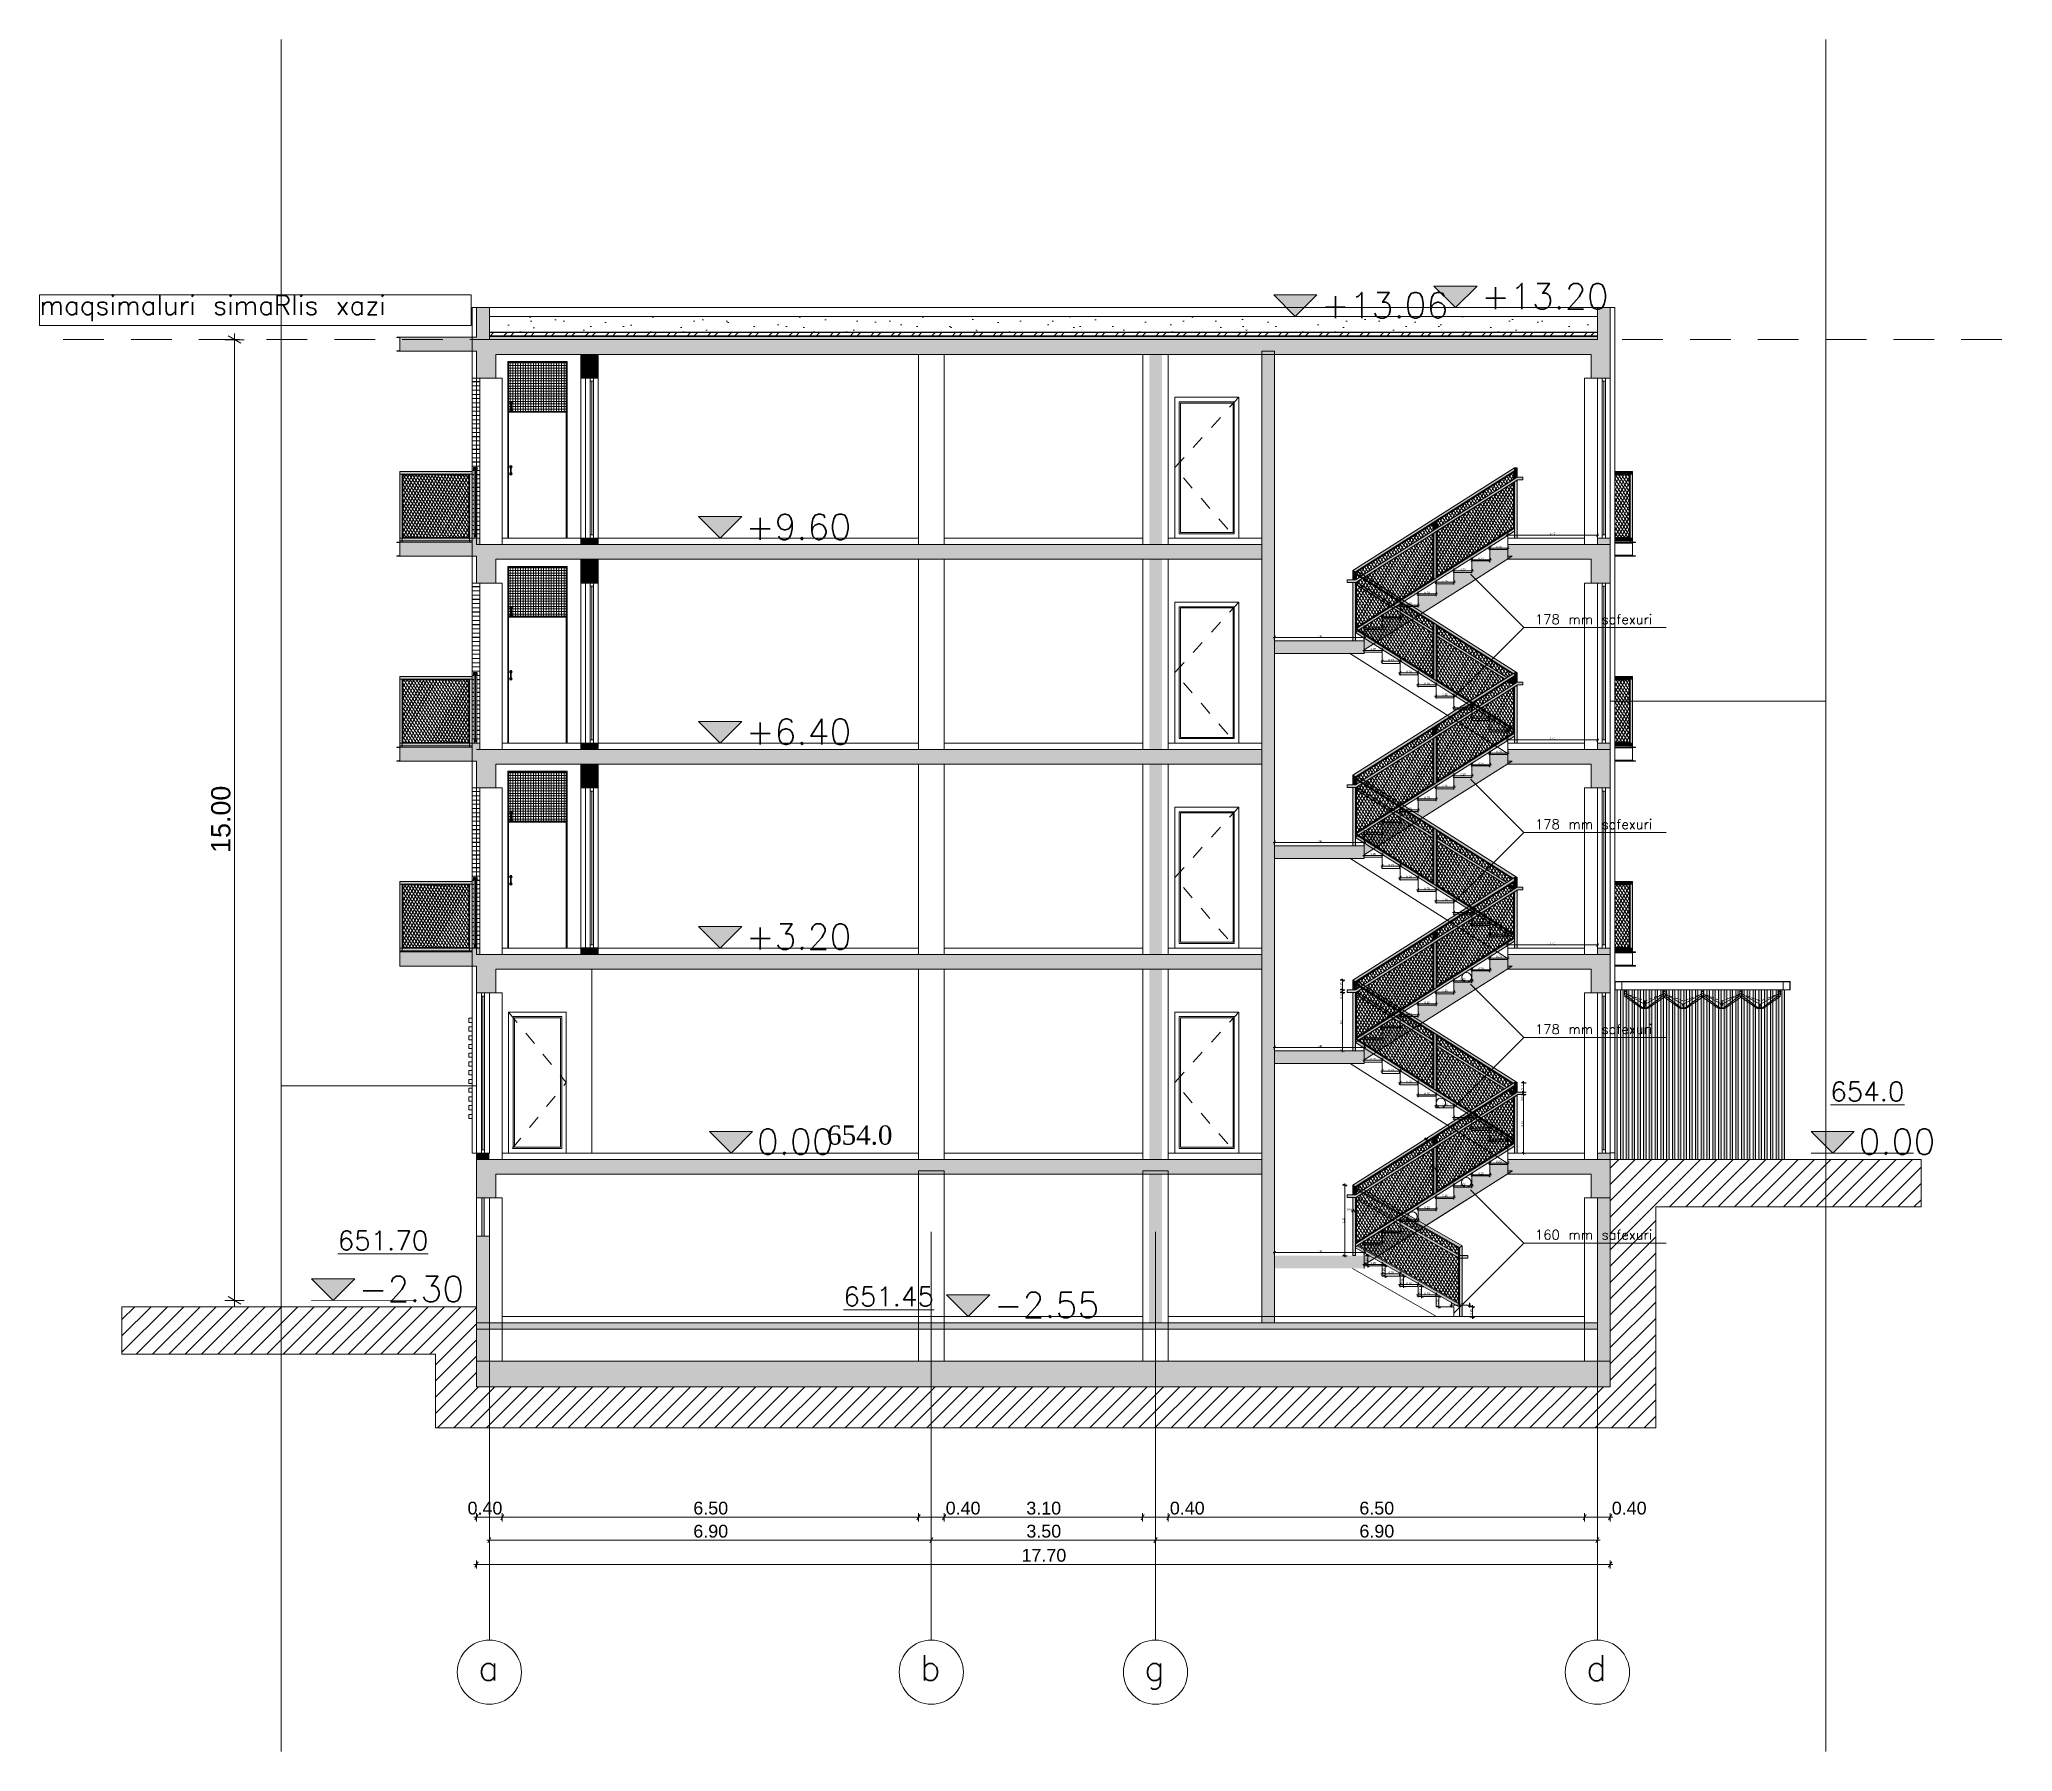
# Model space of a CAD drawing. Header units: millimetres. Extents: x 475616349 to 476941521, y 4620115302 to 4621446928.
# Drawn here: x 476675183 to 476705989, y 4620560526 to 4620587257 of the extents above; entities that cross this region are included whole.
import ezdxf

# ---------------------------------------------------------------- set-up
doc = ezdxf.new("R2010")
doc.units = ezdxf.units.MM
doc.header["$MEASUREMENT"] = 0
doc.set_wipeout_variables(frame=1)
doc.linetypes.add('Dashed', pattern=[423.333333, 211.666667, -211.666667])
doc.linetypes.add('Long Dashed', pattern=[1058.333302, 634.99999, -423.333311])
for name, color, linetype, lineweight in [('0_0 Architecture_Pen_No__7', 7, 'Continuous', 0), ('0_0 Architecture_Pen_No__8', 8, 'Continuous', 0), ('0_Pen_No__1_Pen_No__250', 7, 'Continuous', 0), ('0_Pen_No__250_Pen_No__142', 142, 'Continuous', 0), ('0_Pen_No__42_Pen_No__250_Pen_No__4', 7, 'Continuous', 0), ('0_Pen_No__42_Pen_No__250_Pen_No__7', 7, 'Continuous', 0), ('2D Drafting - General_Pen_No__250_Pen_No__7', 7, 'Continuous', 0), ('2D Drafting - General_Pen_No__250_Pen_No__7_Pen_No__154', 154, 'Continuous', 0), ('2D Drafting - General_Pen_No__250_Pen_No__7_Pen_No__250', 7, 'Continuous', 0), ('2D Drafting - General_Pen_No__250_Pen_No__7_Pen_No__7', 7, 'Continuous', 0), ('2D Drafting - General_Pen_No__7_Pen_No__253', 252, 'Continuous', 0), ('a-iataki_Pen_No__5_Pen_No__5_Pen_No__142', 142, 'Continuous', 0), ('Annotation - Text_Pen_No__7_Pen_No__7_Pen_No__5', 5, 'Continuous', 0), ('gegmebi_Pen_No__7_Pen_No__250', 7, 'Continuous', 0), ('gegmebi_Pen_No__7_Pen_No__7', 7, 'Continuous', 0), ('gegmebi_Pen_No__7_Pen_No__7_Pen_No__5', 5, 'Continuous', 0), ('kar-panjara_Pen_No__7_Pen_No__250', 7, 'Continuous', 0), ('New_._Pen_No__1', 1, 'Continuous', 0), ('New_._Pen_No__4', 7, 'Continuous', 0), ('New_._Pen_No__65', 65, 'Continuous', 0), ('New_2D Drafting - General_Pen_No__1', 1, 'Continuous', 0), ('New_2D Drafting - General_Pen_No__250', 7, 'Continuous', 0), ('New_2D Drafting - General_Pen_No__250_Pen_No__250', 7, 'Continuous', 0), ('New_2D Drafting - General_Pen_No__250_Pen_No__7_Pen_No__250', 7, 'Continuous', 0), ('New_2D Drafting - General_Pen_No__30_Pen_No__9_Pen_No__9_Pen_No__25', 255, 'Continuous', 0), ('New_2D Drafting - General_Pen_No__30_Pen_No__9_Pen_No__9_Pen_No__255', 255, 'Continuous', 0), ('New_2D Drafting - General_Pen_No__30_Pen_No__9_Pen_No__9_Pen_No__4', 7, 'Continuous', 0), ('New_2D Drafting - General_Pen_No__30_Pen_No__9_Pen_No__9_Pen_No__7', 7, 'Continuous', 0), ('New_2D Drafting - General_Pen_No__4', 7, 'Continuous', 0), ('New_2D Drafting - General_Pen_No__7', 7, 'Continuous', 0), ('New_2D Drafting - General_Pen_No__7_Pen_No__250', 7, 'Continuous', 0), ('New_2D Drafting - General_Pen_No__7_Pen_No__7', 7, 'Continuous', 0), ('New_Doors_Pen_No__7_Pen_No__7_Pen_No__250', 7, 'Continuous', 0), ('New_Doors_Pen_No__7_Pen_No__7_Pen_No__5', 5, 'Continuous', 0), ('New_Interior - Furniture _Pen_No__7', 7, 'Continuous', 0), ('New_New_piketebi_Pen_No__7_Pen_No__1', 1, 'Continuous', 0), ('New_reg_nak_Pen_No__250', 7, 'Continuous', 0), ('New_reg_nak_Pen_No__5', 5, 'Continuous', 0), ('New_reg_nak_Pen_No__7', 7, 'Continuous', 0), ('New_shenobebi_Pen_No__240', 240, 'Continuous', 0), ('New_shenobebi_Pen_No__4', 7, 'Continuous', 0), ('New_shenobebi_Pen_No__7', 7, 'Continuous', 0), ('New_Structural - Bearing_Pen_No__1', 1, 'Continuous', 0), ('New_Structural - Bearing_Pen_No__118', 118, 'Continuous', 0), ('New_Structural - Bearing_Pen_No__250', 7, 'Continuous', 0), ('reg_nak_Pen_No__250', 7, 'Continuous', 0), ('Structural - Bearing_Pen_No__250', 7, 'Continuous', 0), ('Structural - Bearing_Pen_No__7', 7, 'Continuous', 0), ('zoma_Pen_No__1', 1, 'Continuous', 0), ('zoma_Pen_No__142', 142, 'Continuous', 0), ('zoma_Pen_No__1_Pen_No__142', 142, 'Continuous', 0), ('zoma_Pen_No__5_Pen_No__5_Pen_No__142', 142, 'Continuous', 0)]:
    doc.layers.add(name, color=color, linetype=linetype, lineweight=lineweight)
doc.layers.add('New_2D Drafting - General_Pen_No__254', color=7, linetype='Continuous', lineweight=0, true_color=0xcccccc)
doc.layers.add('New_Structural - Bearing_Pen_No__14', color=7, linetype='Continuous', lineweight=0, true_color=0xc6880c)
doc.layers.add('zoma', color=7, linetype='Continuous')
doc.styles.add('GENERATED_STYLE_2', font='arial.ttf')
doc.styles.add('GENERATED_STYLE_8', font='times.ttf')
doc.linetypes.add('Break', pattern='A,0,[1,бѓЎбѓђбѓ®бѓљбѓ\x98бѓ\x98 #13 nika1.Shx,S=15.679026,R=0,X=0,Y=0],-1975.557214,0', length=1975.557214)
doc.dimstyles.new('GENERATED_STYLE__1', dxfattribs={"dimtxt": 200, "dimasz": 64.421331, "dimexe": 0.18, "dimexo": 3, "dimgap": 0.09, "dimtad": 1, "dimtih": 1, "dimtoh": 1, "dimlfac": 0.001, "dimzin": 0, "dimdsep": 46, "dimtxsty": 'GENERATED_STYLE_2', "dimblk": 'ARROWHEAD_2', "dimblk1": 'ARROWHEAD_2', "dimblk2": 'ARROWHEAD_2', "dimcen": 0.09, "dimclrd": 142, "dimclre": 142, "dimclrt": 142, "dimadec": 0, "dimazin": 0, "dimtfac": 1, "dimtdec": 4, "dimtmove": 0, "dimatfit": 3, "dimfxl": 1, "dimtolj": 1, "dimtzin": 0, "dimarcsym": 0})
doc.dimstyles.new('GENERATED_STYLE__3', dxfattribs={"dimtxt": 200, "dimasz": 64.421331, "dimexe": 0.18, "dimexo": 3, "dimgap": 0.09, "dimtad": 1, "dimtih": 1, "dimtoh": 1, "dimlfac": 0.001, "dimzin": 0, "dimdsep": 46, "dimtxsty": 'GENERATED_STYLE_2', "dimblk": 'ARROWHEAD_2', "dimblk1": 'ARROWHEAD_2', "dimblk2": 'ARROWHEAD_2', "dimcen": 0.09, "dimclrd": 142, "dimclre": 142, "dimclrt": 142, "dimadec": 0, "dimazin": 0, "dimtfac": 1, "dimtdec": 4, "dimtmove": 2, "dimatfit": 3, "dimfxl": 1, "dimtolj": 1, "dimtzin": 0, "dimarcsym": 0})
doc.dimstyles.new('GENERATED_STYLE__36', dxfattribs={"dimtxt": 300, "dimasz": 152, "dimexe": 0.18, "dimexo": 3, "dimgap": 0.09, "dimtad": 1, "dimlfac": 0.001, "dimzin": 0, "dimdsep": 46, "dimtxsty": 'GENERATED_STYLE_2', "dimblk": 'ARROWHEAD_2', "dimblk1": 'ARROWHEAD_2', "dimblk2": 'ARROWHEAD_2', "dimcen": 0.09, "dimclrd": 1, "dimclre": 1, "dimclrt": 1, "dimadec": 0, "dimazin": 0, "dimtfac": 1, "dimtdec": 4, "dimtmove": 0, "dimatfit": 3, "dimfxl": 1, "dimtolj": 1, "dimtzin": 0, "dimarcsym": 0})
doc.dimstyles.new('GENERATED_STYLE__6', dxfattribs={"dimtxt": 30.000001, "dimasz": 38, "dimexe": 0.18, "dimexo": 3, "dimgap": 0.09, "dimtad": 1, "dimlfac": 0.001, "dimzin": 0, "dimdsep": 46, "dimtxsty": 'GENERATED_STYLE_2', "dimblk": 'ARROWHEAD_2', "dimblk1": 'ARROWHEAD_2', "dimblk2": 'ARROWHEAD_2', "dimcen": 0.09, "dimclrd": 142, "dimclre": 142, "dimclrt": 142, "dimadec": 0, "dimazin": 0, "dimtfac": 1, "dimtdec": 4, "dimtmove": 0, "dimatfit": 3, "dimfxl": 1, "dimtolj": 1, "dimtzin": 0, "dimarcsym": 0})
doc.dimstyles.new('GENERATED_STYLE__7', dxfattribs={"dimtxt": 30.000001, "dimasz": 38, "dimexe": 0.18, "dimexo": 3, "dimgap": 0.09, "dimtad": 1, "dimtih": 1, "dimtoh": 1, "dimlfac": 0.001, "dimzin": 0, "dimdsep": 46, "dimtxsty": 'GENERATED_STYLE_2', "dimblk": 'ARROWHEAD_2', "dimblk1": 'ARROWHEAD_2', "dimblk2": 'ARROWHEAD_2', "dimcen": 0.09, "dimclrd": 142, "dimclre": 142, "dimclrt": 142, "dimadec": 0, "dimazin": 0, "dimtfac": 1, "dimtdec": 4, "dimtmove": 0, "dimatfit": 3, "dimfxl": 1, "dimtolj": 1, "dimtzin": 0, "dimarcsym": 0})
pattern_1 = [(60, (476577134.07, 4620325125.74), (-38.971143, 22.5), []), (122.833095, (476577134.07, 4620325125.74), (36.8060797, 18.75), [])]
pattern_2 = [(0, (476577134.07, 4620325125.74), (0, 40), []), (90, (476577134.07, 4620325125.74), (-40, 0), [])]
pattern_3 = [(45, (476577134.1, 4620325125.74), (-459.6194, 459.6194), []), (45, (476577042.15, 4620325217.66), (-459.6194, 459.6194), [])]

# ---------------------------------------------------------------- blocks, each defined once
blk = doc.blocks.new('*D276', base_point=(476577134, 4620325126))
at = {"layer": 'zoma_Pen_No__142', "color": 142, "linetype": 'Continuous', "lineweight": 0, "transparency": 16777216}
for p, q in [((476697593, 4620567468), (476697518, 4620567468)), ((476697580, 4620567454), (476697530, 4620567483)), ((476697555, 4620567468), (476697555, 4620567493)), ((476697555, 4620567308), (476697555, 4620567468)), ((476697593, 4620567308), (476697518, 4620567308)), ((476697530, 4620567323), (476697580, 4620567294)), ((476697555, 4620567284), (476697555, 4620567308))]:
    blk.add_line(p, q, dxfattribs=at)
at = {"layer": 'zoma_Pen_No__142', "color": 142, "lineweight": 0, "transparency": 16777216, "insert": (476697549, 4620567349), "char_height": 30, "attachment_point": 7, "rotation": 90, "style": 'GENERATED_STYLE_2'}
blk.add_mtext('\\A1;{\\pql;\\fArial CYR|b0|i0|c204|p34;0.16}', dxfattribs=at)
blk = doc.blocks.new('ARROWHEAD_2')
at = {"color": 0, "linetype": 'Continuous', "lineweight": 0}
for p, q in [((0, 0), (-1, 0)), ((-0.38, -0.66), (0.38, 0.66))]:
    blk.add_line(p, q, dxfattribs=at)
blk = doc.blocks.new('*D277', base_point=(476577134, 4620325126))
at = {"layer": 'zoma_Pen_No__142', "color": 142, "linetype": 'Continuous', "lineweight": 0, "transparency": 16777216}
for p, q in [((476697070, 4620567628), (476696995, 4620567628)), ((476697070, 4620567468), (476696995, 4620567468)), ((476697057, 4620567614), (476697007, 4620567643)), ((476697007, 4620567483), (476697057, 4620567454)), ((476697032, 4620567628), (476697032, 4620567653)), ((476697032, 4620567468), (476697032, 4620567628)), ((476697032, 4620567444), (476697032, 4620567468))]:
    blk.add_line(p, q, dxfattribs=at)
at = {"layer": 'zoma_Pen_No__142', "color": 142, "lineweight": 0, "transparency": 16777216, "insert": (476697026, 4620567509), "char_height": 30, "attachment_point": 7, "rotation": 90, "style": 'GENERATED_STYLE_2'}
blk.add_mtext('\\A1;{\\pql;\\fArial CYR|b0|i0|c204|p34;0.16}', dxfattribs=at)
blk = doc.blocks.new('*D278', base_point=(476577134, 4620325126))
at = {"layer": 'zoma_Pen_No__142', "color": 142, "linetype": 'Continuous', "lineweight": 0, "transparency": 16777216}
for p, q in [((476696798, 4620567788), (476696723, 4620567788)), ((476696785, 4620567774), (476696735, 4620567803)), ((476696760, 4620567788), (476696760, 4620567813)), ((476696760, 4620567628), (476696760, 4620567788)), ((476696798, 4620567628), (476696723, 4620567628)), ((476696735, 4620567643), (476696785, 4620567614)), ((476696760, 4620567604), (476696760, 4620567628))]:
    blk.add_line(p, q, dxfattribs=at)
at = {"layer": 'zoma_Pen_No__142', "color": 142, "lineweight": 0, "transparency": 16777216, "insert": (476696754, 4620567669), "char_height": 30, "attachment_point": 7, "rotation": 90, "style": 'GENERATED_STYLE_2'}
blk.add_mtext('\\A1;{\\pql;\\fArial CYR|b0|i0|c204|p34;0.16}', dxfattribs=at)
blk = doc.blocks.new('*D279', base_point=(476577134, 4620325126))
at = {"layer": 'zoma_Pen_No__142', "color": 142, "linetype": 'Continuous', "lineweight": 0, "transparency": 16777216}
for p, q in [((476696479, 4620567948), (476696479, 4620567973)), ((476696516, 4620567948), (476696441, 4620567948)), ((476696516, 4620567788), (476696441, 4620567788)), ((476696504, 4620567934), (476696454, 4620567963)), ((476696454, 4620567803), (476696504, 4620567774)), ((476696479, 4620567788), (476696479, 4620567948)), ((476696479, 4620567764), (476696479, 4620567788))]:
    blk.add_line(p, q, dxfattribs=at)
at = {"layer": 'zoma_Pen_No__142', "color": 142, "lineweight": 0, "transparency": 16777216, "insert": (476696473, 4620567829), "char_height": 30, "attachment_point": 7, "rotation": 90, "style": 'GENERATED_STYLE_2'}
blk.add_mtext('\\A1;{\\pql;\\fArial CYR|b0|i0|c204|p34;0.16}', dxfattribs=at)
blk = doc.blocks.new('*D280', base_point=(476577134, 4620325126))
at = {"layer": 'zoma_Pen_No__142', "color": 142, "linetype": 'Continuous', "lineweight": 0, "transparency": 16777216}
for p, q in [((476696230, 4620568108), (476696155, 4620568108)), ((476696218, 4620568094), (476696168, 4620568123)), ((476696193, 4620568108), (476696193, 4620568133)), ((476696193, 4620567948), (476696193, 4620568108)), ((476696230, 4620567948), (476696155, 4620567948)), ((476696168, 4620567963), (476696218, 4620567934)), ((476696193, 4620567924), (476696193, 4620567948))]:
    blk.add_line(p, q, dxfattribs=at)
at = {"layer": 'zoma_Pen_No__142', "color": 142, "lineweight": 0, "transparency": 16777216, "insert": (476696187, 4620567989), "char_height": 30, "attachment_point": 7, "rotation": 90, "style": 'GENERATED_STYLE_2'}
blk.add_mtext('\\A1;{\\pql;\\fArial CYR|b0|i0|c204|p34;0.16}', dxfattribs=at)
blk = doc.blocks.new('*D281', base_point=(476577134, 4620325126))
at = {"layer": 'zoma_Pen_No__142', "color": 142, "linetype": 'Continuous', "lineweight": 0, "transparency": 16777216}
for p, q in [((476695946, 4620568254), (476695896, 4620568283)), ((476695921, 4620568268), (476695921, 4620568293)), ((476695958, 4620568268), (476695883, 4620568268)), ((476695958, 4620568108), (476695883, 4620568108)), ((476695896, 4620568123), (476695946, 4620568094)), ((476695921, 4620568108), (476695921, 4620568268)), ((476695921, 4620568084), (476695921, 4620568108))]:
    blk.add_line(p, q, dxfattribs=at)
at = {"layer": 'zoma_Pen_No__142', "color": 142, "lineweight": 0, "transparency": 16777216, "insert": (476695915, 4620568149), "char_height": 30, "attachment_point": 7, "rotation": 90, "style": 'GENERATED_STYLE_2'}
blk.add_mtext('\\A1;{\\pql;\\fArial CYR|b0|i0|c204|p34;0.16}', dxfattribs=at)
blk = doc.blocks.new('*D282', base_point=(476577134, 4620325126))
at = {"layer": 'zoma_Pen_No__142', "color": 142, "linetype": 'Continuous', "lineweight": 0, "transparency": 16777216}
for p, q in [((476696124, 4620567985), (476696148, 4620567985)), ((476696162, 4620568010), (476696134, 4620567960)), ((476696148, 4620567948), (476696148, 4620568023)), ((476696148, 4620567985), (476696428, 4620567985)), ((476696414, 4620567960), (476696442, 4620568010)), ((476696428, 4620567948), (476696428, 4620568023)), ((476696428, 4620567985), (476696452, 4620567985))]:
    blk.add_line(p, q, dxfattribs=at)
at = {"layer": 'zoma_Pen_No__142', "color": 142, "lineweight": 0, "transparency": 16777216, "insert": (476696248, 4620567991), "char_height": 30, "attachment_point": 7, "style": 'GENERATED_STYLE_2'}
blk.add_mtext('\\A1;{\\pql;\\fArial CYR|b0|i0|c204|p34;0.28}', dxfattribs=at)
blk = doc.blocks.new('*D283', base_point=(476577134, 4620325126))
at = {"layer": 'zoma_Pen_No__142', "color": 142, "linetype": 'Continuous', "lineweight": 0, "transparency": 16777216}
for p, q in [((476695844, 4620568132), (476695868, 4620568132)), ((476695882, 4620568157), (476695854, 4620568107)), ((476695868, 4620568095), (476695868, 4620568170)), ((476695868, 4620568132), (476696148, 4620568132)), ((476696134, 4620568107), (476696162, 4620568157)), ((476696148, 4620568095), (476696148, 4620568170)), ((476696148, 4620568132), (476696172, 4620568132))]:
    blk.add_line(p, q, dxfattribs=at)
at = {"layer": 'zoma_Pen_No__142', "color": 142, "lineweight": 0, "transparency": 16777216, "insert": (476695968, 4620568138), "char_height": 30, "attachment_point": 7, "style": 'GENERATED_STYLE_2'}
blk.add_mtext('\\A1;{\\pql;\\fArial CYR|b0|i0|c204|p34;0.28}', dxfattribs=at)
blk = doc.blocks.new('*D284', base_point=(476577134, 4620325126))
at = {"layer": 'zoma_Pen_No__142', "color": 142, "linetype": 'Continuous', "lineweight": 0, "transparency": 16777216}
for p, q in [((476696404, 4620567816), (476696428, 4620567816)), ((476696442, 4620567841), (476696414, 4620567791)), ((476696428, 4620567778), (476696428, 4620567853)), ((476696428, 4620567816), (476696708, 4620567816)), ((476696694, 4620567791), (476696722, 4620567841)), ((476696708, 4620567778), (476696708, 4620567853)), ((476696708, 4620567816), (476696732, 4620567816))]:
    blk.add_line(p, q, dxfattribs=at)
at = {"layer": 'zoma_Pen_No__142', "color": 142, "lineweight": 0, "transparency": 16777216, "insert": (476696528, 4620567822), "char_height": 30, "attachment_point": 7, "style": 'GENERATED_STYLE_2'}
blk.add_mtext('\\A1;{\\pql;\\fArial CYR|b0|i0|c204|p34;0.28}', dxfattribs=at)
blk = doc.blocks.new('*D285', base_point=(476577134, 4620325126))
at = {"layer": 'zoma_Pen_No__142', "color": 142, "linetype": 'Continuous', "lineweight": 0, "transparency": 16777216}
for p, q in [((476696684, 4620567657), (476696708, 4620567657)), ((476696722, 4620567682), (476696694, 4620567632)), ((476696708, 4620567620), (476696708, 4620567695)), ((476696708, 4620567657), (476696988, 4620567657)), ((476696974, 4620567632), (476697002, 4620567682)), ((476696988, 4620567620), (476696988, 4620567695)), ((476696988, 4620567657), (476697012, 4620567657))]:
    blk.add_line(p, q, dxfattribs=at)
at = {"layer": 'zoma_Pen_No__142', "color": 142, "lineweight": 0, "transparency": 16777216, "insert": (476696808, 4620567663), "char_height": 30, "attachment_point": 7, "style": 'GENERATED_STYLE_2'}
blk.add_mtext('\\A1;{\\pql;\\fArial CYR|b0|i0|c204|p34;0.28}', dxfattribs=at)
blk = doc.blocks.new('*D286', base_point=(476577134, 4620325126))
at = {"layer": 'zoma_Pen_No__142', "color": 142, "linetype": 'Continuous', "lineweight": 0, "transparency": 16777216}
for p, q in [((476697204, 4620567494), (476697228, 4620567494)), ((476697242, 4620567519), (476697214, 4620567469)), ((476697228, 4620567457), (476697228, 4620567532)), ((476697228, 4620567494), (476697508, 4620567494)), ((476697494, 4620567469), (476697522, 4620567519)), ((476697508, 4620567457), (476697508, 4620567532)), ((476697508, 4620567494), (476697532, 4620567494))]:
    blk.add_line(p, q, dxfattribs=at)
at = {"layer": 'zoma_Pen_No__142', "color": 142, "lineweight": 0, "transparency": 16777216, "insert": (476697328, 4620567500), "char_height": 30, "attachment_point": 7, "style": 'GENERATED_STYLE_2'}
blk.add_mtext('\\A1;{\\pql;\\fArial CYR|b0|i0|c204|p34;0.28}', dxfattribs=at)
blk = doc.blocks.new('*D287', base_point=(476577134, 4620325126))
at = {"layer": 'zoma_Pen_No__142', "color": 142, "linetype": 'Continuous', "lineweight": 0, "transparency": 16777216}
for p, q in [((476695844, 4620568469), (476695868, 4620568469)), ((476695882, 4620568494), (476695854, 4620568444)), ((476695868, 4620568432), (476695868, 4620568507)), ((476695868, 4620568469), (476696148, 4620568469)), ((476696134, 4620568444), (476696162, 4620568494)), ((476696148, 4620568432), (476696148, 4620568507)), ((476696148, 4620568469), (476696172, 4620568469))]:
    blk.add_line(p, q, dxfattribs=at)
at = {"layer": 'zoma_Pen_No__142', "color": 142, "lineweight": 0, "transparency": 16777216, "insert": (476695968, 4620568475), "char_height": 30, "attachment_point": 7, "style": 'GENERATED_STYLE_2'}
blk.add_mtext('\\A1;{\\pql;\\fArial CYR|b0|i0|c204|p34;0.28}', dxfattribs=at)
blk = doc.blocks.new('*D288', base_point=(476577134, 4620325126))
at = {"layer": 'zoma_Pen_No__142', "color": 142, "linetype": 'Continuous', "lineweight": 0, "transparency": 16777216}
for p, q in [((476696124, 4620568641), (476696148, 4620568641)), ((476696162, 4620568666), (476696134, 4620568616)), ((476696148, 4620568603), (476696148, 4620568678)), ((476696148, 4620568641), (476696428, 4620568641)), ((476696414, 4620568616), (476696442, 4620568666)), ((476696428, 4620568603), (476696428, 4620568678)), ((476696428, 4620568641), (476696452, 4620568641))]:
    blk.add_line(p, q, dxfattribs=at)
at = {"layer": 'zoma_Pen_No__142', "color": 142, "lineweight": 0, "transparency": 16777216, "insert": (476696248, 4620568647), "char_height": 30, "attachment_point": 7, "style": 'GENERATED_STYLE_2'}
blk.add_mtext('\\A1;{\\pql;\\fArial CYR|b0|i0|c204|p34;0.28}', dxfattribs=at)
blk = doc.blocks.new('*D289', base_point=(476577134, 4620325126))
at = {"layer": 'zoma_Pen_No__142', "color": 142, "linetype": 'Continuous', "lineweight": 0, "transparency": 16777216}
for p, q in [((476696404, 4620568827), (476696428, 4620568827)), ((476696442, 4620568852), (476696414, 4620568802)), ((476696428, 4620568789), (476696428, 4620568864)), ((476696428, 4620568827), (476696708, 4620568827)), ((476696694, 4620568802), (476696722, 4620568852)), ((476696708, 4620568789), (476696708, 4620568864)), ((476696708, 4620568827), (476696732, 4620568827))]:
    blk.add_line(p, q, dxfattribs=at)
at = {"layer": 'zoma_Pen_No__142', "color": 142, "lineweight": 0, "transparency": 16777216, "insert": (476696528, 4620568833), "char_height": 30, "attachment_point": 7, "style": 'GENERATED_STYLE_2'}
blk.add_mtext('\\A1;{\\pql;\\fArial CYR|b0|i0|c204|p34;0.28}', dxfattribs=at)
blk = doc.blocks.new('*D290', base_point=(476577134, 4620325126))
at = {"layer": 'zoma_Pen_No__142', "color": 142, "linetype": 'Continuous', "lineweight": 0, "transparency": 16777216}
for p, q in [((476696684, 4620569001), (476696708, 4620569001)), ((476696722, 4620569026), (476696694, 4620568976)), ((476696708, 4620568963), (476696708, 4620569038)), ((476696708, 4620569001), (476696988, 4620569001)), ((476696974, 4620568976), (476697002, 4620569026)), ((476696988, 4620568963), (476696988, 4620569038)), ((476696988, 4620569001), (476697012, 4620569001))]:
    blk.add_line(p, q, dxfattribs=at)
at = {"layer": 'zoma_Pen_No__142', "color": 142, "lineweight": 0, "transparency": 16777216, "insert": (476696808, 4620569007), "char_height": 30, "attachment_point": 7, "style": 'GENERATED_STYLE_2'}
blk.add_mtext('\\A1;{\\pql;\\fArial CYR|b0|i0|c204|p34;0.28}', dxfattribs=at)
blk = doc.blocks.new('*D291', base_point=(476577134, 4620325126))
at = {"layer": 'zoma_Pen_No__142', "color": 142, "linetype": 'Continuous', "lineweight": 0, "transparency": 16777216}
for p, q in [((476697002, 4620569208), (476696974, 4620569158)), ((476696988, 4620569146), (476696988, 4620569221)), ((476697254, 4620569158), (476697282, 4620569208)), ((476697268, 4620569146), (476697268, 4620569221)), ((476696964, 4620569183), (476696988, 4620569183)), ((476696988, 4620569183), (476697268, 4620569183)), ((476697268, 4620569183), (476697292, 4620569183))]:
    blk.add_line(p, q, dxfattribs=at)
at = {"layer": 'zoma_Pen_No__142', "color": 142, "lineweight": 0, "transparency": 16777216, "insert": (476697088, 4620569189), "char_height": 30, "attachment_point": 7, "style": 'GENERATED_STYLE_2'}
blk.add_mtext('\\A1;{\\pql;\\fArial CYR|b0|i0|c204|p34;0.28}', dxfattribs=at)
blk = doc.blocks.new('*D292', base_point=(476577134, 4620325126))
at = {"layer": 'zoma_Pen_No__142', "color": 142, "linetype": 'Continuous', "lineweight": 0, "transparency": 16777216}
for p, q in [((476697244, 4620569361), (476697268, 4620569361)), ((476697282, 4620569386), (476697254, 4620569336)), ((476697268, 4620569324), (476697268, 4620569399)), ((476697268, 4620569361), (476697548, 4620569361)), ((476697534, 4620569336), (476697562, 4620569386)), ((476697548, 4620569324), (476697548, 4620569399)), ((476697548, 4620569361), (476697572, 4620569361))]:
    blk.add_line(p, q, dxfattribs=at)
at = {"layer": 'zoma_Pen_No__142', "color": 142, "lineweight": 0, "transparency": 16777216, "insert": (476697368, 4620569367), "char_height": 30, "attachment_point": 7, "style": 'GENERATED_STYLE_2'}
blk.add_mtext('\\A1;{\\pql;\\fArial CYR|b0|i0|c204|p34;0.28}', dxfattribs=at)
blk = doc.blocks.new('*D293', base_point=(476577134, 4620325126))
at = {"layer": 'zoma_Pen_No__142', "color": 142, "linetype": 'Continuous', "lineweight": 0, "transparency": 16777216}
for p, q in [((476697524, 4620569531), (476697548, 4620569531)), ((476697562, 4620569556), (476697534, 4620569506)), ((476697548, 4620569493), (476697548, 4620569568)), ((476697548, 4620569531), (476697828, 4620569531)), ((476697814, 4620569506), (476697842, 4620569556)), ((476697828, 4620569493), (476697828, 4620569568)), ((476697828, 4620569531), (476697852, 4620569531))]:
    blk.add_line(p, q, dxfattribs=at)
at = {"layer": 'zoma_Pen_No__142', "color": 142, "lineweight": 0, "transparency": 16777216, "insert": (476697648, 4620569537), "char_height": 30, "attachment_point": 7, "style": 'GENERATED_STYLE_2'}
blk.add_mtext('\\A1;{\\pql;\\fArial CYR|b0|i0|c204|p34;0.28}', dxfattribs=at)
blk = doc.blocks.new('*D294', base_point=(476577134, 4620325126))
at = {"layer": 'zoma_Pen_No__142', "color": 142, "linetype": 'Continuous', "lineweight": 0, "transparency": 16777216}
for p, q in [((476697804, 4620569714), (476697828, 4620569714)), ((476697842, 4620569739), (476697814, 4620569689)), ((476697828, 4620569676), (476697828, 4620569751)), ((476697828, 4620569714), (476698108, 4620569714)), ((476698094, 4620569689), (476698122, 4620569739)), ((476698108, 4620569676), (476698108, 4620569751)), ((476698108, 4620569714), (476698132, 4620569714))]:
    blk.add_line(p, q, dxfattribs=at)
at = {"layer": 'zoma_Pen_No__142', "color": 142, "lineweight": 0, "transparency": 16777216, "insert": (476697928, 4620569720), "char_height": 30, "attachment_point": 7, "style": 'GENERATED_STYLE_2'}
blk.add_mtext('\\A1;{\\pql;\\fArial CYR|b0|i0|c204|p34;0.28}', dxfattribs=at)
blk = doc.blocks.new('*D295', base_point=(476577134, 4620325126))
at = {"layer": 'zoma_Pen_No__142', "color": 142, "linetype": 'Continuous', "lineweight": 0, "transparency": 16777216}
for p, q in [((476697804, 4620570076), (476697828, 4620570076)), ((476697842, 4620570101), (476697814, 4620570051)), ((476697828, 4620570038), (476697828, 4620570113)), ((476697828, 4620570076), (476698108, 4620570076)), ((476698094, 4620570051), (476698122, 4620570101)), ((476698108, 4620570038), (476698108, 4620570113)), ((476698108, 4620570076), (476698132, 4620570076))]:
    blk.add_line(p, q, dxfattribs=at)
at = {"layer": 'zoma_Pen_No__142', "color": 142, "lineweight": 0, "transparency": 16777216, "insert": (476697928, 4620570082), "char_height": 30, "attachment_point": 7, "style": 'GENERATED_STYLE_2'}
blk.add_mtext('\\A1;{\\pql;\\fArial CYR|b0|i0|c204|p34;0.28}', dxfattribs=at)
blk = doc.blocks.new('*D296', base_point=(476577134, 4620325126))
at = {"layer": 'zoma_Pen_No__142', "color": 142, "linetype": 'Continuous', "lineweight": 0, "transparency": 16777216}
for p, q in [((476697524, 4620570258), (476697548, 4620570258)), ((476697562, 4620570283), (476697534, 4620570233)), ((476697548, 4620570220), (476697548, 4620570295)), ((476697548, 4620570258), (476697828, 4620570258)), ((476697814, 4620570233), (476697842, 4620570283)), ((476697828, 4620570220), (476697828, 4620570295)), ((476697828, 4620570258), (476697852, 4620570258))]:
    blk.add_line(p, q, dxfattribs=at)
at = {"layer": 'zoma_Pen_No__142', "color": 142, "lineweight": 0, "transparency": 16777216, "insert": (476697648, 4620570264), "char_height": 30, "attachment_point": 7, "style": 'GENERATED_STYLE_2'}
blk.add_mtext('\\A1;{\\pql;\\fArial CYR|b0|i0|c204|p34;0.28}', dxfattribs=at)
blk = doc.blocks.new('*D297', base_point=(476577134, 4620325126))
at = {"layer": 'zoma_Pen_No__142', "color": 142, "linetype": 'Continuous', "lineweight": 0, "transparency": 16777216}
for p, q in [((476697282, 4620570449), (476697254, 4620570399)), ((476697268, 4620570387), (476697268, 4620570462)), ((476697534, 4620570399), (476697562, 4620570449)), ((476697548, 4620570387), (476697548, 4620570462)), ((476697244, 4620570424), (476697268, 4620570424)), ((476697268, 4620570424), (476697548, 4620570424)), ((476697548, 4620570424), (476697572, 4620570424))]:
    blk.add_line(p, q, dxfattribs=at)
at = {"layer": 'zoma_Pen_No__142', "color": 142, "lineweight": 0, "transparency": 16777216, "insert": (476697368, 4620570430), "char_height": 30, "attachment_point": 7, "style": 'GENERATED_STYLE_2'}
blk.add_mtext('\\A1;{\\pql;\\fArial CYR|b0|i0|c204|p34;0.28}', dxfattribs=at)
blk = doc.blocks.new('*D298', base_point=(476577134, 4620325126))
at = {"layer": 'zoma_Pen_No__142', "color": 142, "linetype": 'Continuous', "lineweight": 0, "transparency": 16777216}
for p, q in [((476696964, 4620570606), (476696988, 4620570606)), ((476697002, 4620570631), (476696974, 4620570581)), ((476696988, 4620570569), (476696988, 4620570644)), ((476696988, 4620570606), (476697268, 4620570606)), ((476697254, 4620570581), (476697282, 4620570631)), ((476697268, 4620570569), (476697268, 4620570644)), ((476697268, 4620570606), (476697292, 4620570606))]:
    blk.add_line(p, q, dxfattribs=at)
at = {"layer": 'zoma_Pen_No__142', "color": 142, "lineweight": 0, "transparency": 16777216, "insert": (476697088, 4620570612), "char_height": 30, "attachment_point": 7, "style": 'GENERATED_STYLE_2'}
blk.add_mtext('\\A1;{\\pql;\\fArial CYR|b0|i0|c204|p34;0.28}', dxfattribs=at)
blk = doc.blocks.new('*D299', base_point=(476577134, 4620325126))
at = {"layer": 'zoma_Pen_No__142', "color": 142, "linetype": 'Continuous', "lineweight": 0, "transparency": 16777216}
for p, q in [((476696684, 4620570780), (476696708, 4620570780)), ((476696722, 4620570805), (476696694, 4620570755)), ((476696708, 4620570743), (476696708, 4620570818)), ((476696708, 4620570780), (476696988, 4620570780)), ((476696974, 4620570755), (476697002, 4620570805)), ((476696988, 4620570743), (476696988, 4620570818)), ((476696988, 4620570780), (476697012, 4620570780))]:
    blk.add_line(p, q, dxfattribs=at)
at = {"layer": 'zoma_Pen_No__142', "color": 142, "lineweight": 0, "transparency": 16777216, "insert": (476696808, 4620570786), "char_height": 30, "attachment_point": 7, "style": 'GENERATED_STYLE_2'}
blk.add_mtext('\\A1;{\\pql;\\fArial CYR|b0|i0|c204|p34;0.28}', dxfattribs=at)
blk = doc.blocks.new('*D300', base_point=(476577134, 4620325126))
at = {"layer": 'zoma_Pen_No__142', "color": 142, "linetype": 'Continuous', "lineweight": 0, "transparency": 16777216}
for p, q in [((476696404, 4620570966), (476696428, 4620570966)), ((476696442, 4620570991), (476696414, 4620570941)), ((476696428, 4620570928), (476696428, 4620571003)), ((476696428, 4620570966), (476696708, 4620570966)), ((476696694, 4620570941), (476696722, 4620570991)), ((476696708, 4620570928), (476696708, 4620571003)), ((476696708, 4620570966), (476696732, 4620570966))]:
    blk.add_line(p, q, dxfattribs=at)
at = {"layer": 'zoma_Pen_No__142', "color": 142, "lineweight": 0, "transparency": 16777216, "insert": (476696528, 4620570972), "char_height": 30, "attachment_point": 7, "style": 'GENERATED_STYLE_2'}
blk.add_mtext('\\A1;{\\pql;\\fArial CYR|b0|i0|c204|p34;0.28}', dxfattribs=at)
blk = doc.blocks.new('*D301', base_point=(476577134, 4620325126))
at = {"layer": 'zoma_Pen_No__142', "color": 142, "linetype": 'Continuous', "lineweight": 0, "transparency": 16777216}
for p, q in [((476696124, 4620571148), (476696148, 4620571148)), ((476696162, 4620571173), (476696134, 4620571123)), ((476696148, 4620571110), (476696148, 4620571185)), ((476696148, 4620571148), (476696428, 4620571148)), ((476696414, 4620571123), (476696442, 4620571173)), ((476696428, 4620571110), (476696428, 4620571185)), ((476696428, 4620571148), (476696452, 4620571148))]:
    blk.add_line(p, q, dxfattribs=at)
at = {"layer": 'zoma_Pen_No__142', "color": 142, "lineweight": 0, "transparency": 16777216, "insert": (476696248, 4620571154), "char_height": 30, "attachment_point": 7, "style": 'GENERATED_STYLE_2'}
blk.add_mtext('\\A1;{\\pql;\\fArial CYR|b0|i0|c204|p34;0.28}', dxfattribs=at)
blk = doc.blocks.new('*D302', base_point=(476577134, 4620325126))
at = {"layer": 'zoma_Pen_No__142', "color": 142, "linetype": 'Continuous', "lineweight": 0, "transparency": 16777216}
for p, q in [((476695868, 4620571281), (476695868, 4620571356)), ((476696148, 4620571281), (476696148, 4620571356)), ((476695844, 4620571318), (476695868, 4620571318)), ((476695882, 4620571343), (476695854, 4620571293)), ((476695868, 4620571318), (476696148, 4620571318)), ((476696134, 4620571293), (476696162, 4620571343)), ((476696148, 4620571318), (476696172, 4620571318))]:
    blk.add_line(p, q, dxfattribs=at)
at = {"layer": 'zoma_Pen_No__142', "color": 142, "lineweight": 0, "transparency": 16777216, "insert": (476695968, 4620571324), "char_height": 30, "attachment_point": 7, "style": 'GENERATED_STYLE_2'}
blk.add_mtext('\\A1;{\\pql;\\fArial CYR|b0|i0|c204|p34;0.28}', dxfattribs=at)
blk = doc.blocks.new('*D303', base_point=(476577134, 4620325126))
at = {"layer": 'zoma_Pen_No__142', "color": 142, "linetype": 'Continuous', "lineweight": 0, "transparency": 16777216}
for p, q in [((476694443, 4620571519), (476694468, 4620571519)), ((476694482, 4620571544), (476694453, 4620571494)), ((476694468, 4620571482), (476694468, 4620571557)), ((476694468, 4620571519), (476695868, 4620571519)), ((476695854, 4620571494), (476695882, 4620571544)), ((476695868, 4620571482), (476695868, 4620571557)), ((476695868, 4620571519), (476695892, 4620571519))]:
    blk.add_line(p, q, dxfattribs=at)
at = {"layer": 'zoma_Pen_No__142', "color": 142, "lineweight": 0, "transparency": 16777216, "insert": (476695128, 4620571525), "char_height": 30, "attachment_point": 7, "style": 'GENERATED_STYLE_2'}
blk.add_mtext('\\A1;{\\pql;\\fArial CYR|b0|i0|c204|p34;1.40}', dxfattribs=at)
blk = doc.blocks.new('*D304', base_point=(476577134, 4620325126))
at = {"layer": 'zoma_Pen_No__142', "color": 142, "linetype": 'Continuous', "lineweight": 0, "transparency": 16777216}
for p, q in [((476694443, 4620568316), (476694468, 4620568316)), ((476694482, 4620568341), (476694453, 4620568291)), ((476694468, 4620568278), (476694468, 4620568353)), ((476694468, 4620568316), (476695868, 4620568316)), ((476695854, 4620568291), (476695882, 4620568341)), ((476695868, 4620568278), (476695868, 4620568353)), ((476695868, 4620568316), (476695892, 4620568316))]:
    blk.add_line(p, q, dxfattribs=at)
at = {"layer": 'zoma_Pen_No__142', "color": 142, "lineweight": 0, "transparency": 16777216, "insert": (476695128, 4620568322), "char_height": 30, "attachment_point": 7, "style": 'GENERATED_STYLE_2'}
blk.add_mtext('\\A1;{\\pql;\\fArial CYR|b0|i0|c204|p34;1.40}', dxfattribs=at)
blk = doc.blocks.new('*D305', base_point=(476577134, 4620325126))
at = {"layer": 'zoma_Pen_No__142', "color": 142, "linetype": 'Continuous', "lineweight": 0, "transparency": 16777216}
for p, q in [((476698083, 4620573120), (476698108, 4620573120)), ((476698122, 4620573145), (476698093, 4620573095)), ((476698108, 4620573083), (476698108, 4620573158)), ((476698108, 4620573120), (476699508, 4620573120)), ((476699493, 4620573095), (476699522, 4620573145)), ((476699508, 4620573083), (476699508, 4620573158)), ((476699508, 4620573120), (476699532, 4620573120))]:
    blk.add_line(p, q, dxfattribs=at)
at = {"layer": 'zoma_Pen_No__142', "color": 142, "lineweight": 0, "transparency": 16777216, "insert": (476698768, 4620573126), "char_height": 30, "attachment_point": 7, "style": 'GENERATED_STYLE_2'}
blk.add_mtext('\\A1;{\\pql;\\fArial CYR|b0|i0|c204|p34;1.40}', dxfattribs=at)
blk = doc.blocks.new('*D306', base_point=(476577134, 4620325126))
at = {"layer": 'zoma_Pen_No__142', "color": 142, "linetype": 'Continuous', "lineweight": 0, "transparency": 16777216}
for p, q in [((476695666, 4620568970), (476695691, 4620568970)), ((476695705, 4620568995), (476695676, 4620568945)), ((476695691, 4620568932), (476695691, 4620569007)), ((476695691, 4620568970), (476695731, 4620568970)), ((476695717, 4620568945), (476695746, 4620568995)), ((476695731, 4620568932), (476695731, 4620569007)), ((476695731, 4620568970), (476695756, 4620568970))]:
    blk.add_line(p, q, dxfattribs=at)
at = {"layer": 'zoma_Pen_No__142', "color": 142, "lineweight": 0, "transparency": 16777216, "insert": (476695597, 4620568976), "char_height": 30, "attachment_point": 7, "style": 'GENERATED_STYLE_2'}
blk.add_mtext('\\A1;{\\pql;\\fArial CYR|b0|i0|c204|p34;0.04}', dxfattribs=at)
blk = doc.blocks.new('*D307', base_point=(476577134, 4620325126))
at = {"layer": 'zoma_Pen_No__142', "color": 142, "linetype": 'Continuous', "lineweight": 0, "transparency": 16777216}
for p, q in [((476695601, 4620569368), (476695526, 4620569368)), ((476695588, 4620569354), (476695538, 4620569383)), ((476695563, 4620569368), (476695563, 4620569393)), ((476695563, 4620568268), (476695563, 4620569368)), ((476695538, 4620568283), (476695588, 4620568254)), ((476695601, 4620568268), (476695526, 4620568268)), ((476695563, 4620568244), (476695563, 4620568268))]:
    blk.add_line(p, q, dxfattribs=at)
at = {"layer": 'zoma_Pen_No__142', "color": 142, "lineweight": 0, "transparency": 16777216, "insert": (476695557, 4620568779), "char_height": 30, "attachment_point": 7, "rotation": 90, "style": 'GENERATED_STYLE_2'}
blk.add_mtext('\\A1;{\\pql;\\fArial CYR|b0|i0|c204|p34;1.10}', dxfattribs=at)
blk = doc.blocks.new('*D308', base_point=(476577134, 4620325126))
at = {"layer": 'zoma_Pen_No__142', "color": 142, "linetype": 'Continuous', "lineweight": 0, "transparency": 16777216}
for p, q in [((476695565, 4620572378), (476695490, 4620572378)), ((476695502, 4620572393), (476695552, 4620572364)), ((476695527, 4620571468), (476695527, 4620572378)), ((476695565, 4620571468), (476695490, 4620571468)), ((476695502, 4620571483), (476695552, 4620571454)), ((476695527, 4620571444), (476695527, 4620571468))]:
    blk.add_line(p, q, dxfattribs=at)
at = {"layer": 'zoma_Pen_No__142', "color": 142, "lineweight": 0, "transparency": 16777216, "char_height": 30, "attachment_point": 7, "rotation": 90, "style": 'GENERATED_STYLE_2'}
for s, insert in [('\\A1;{\\pql;\\fArial CYR|b0|i0|c204|p34;0.04}', (476695521, 4620572284)), ('\\A1;{\\pql;\\fArial CYR|b0|i0|c204|p34;0.91}', (476695521, 4620571883))]:
    blk.add_mtext(s, dxfattribs=dict(at, insert=insert))
blk = doc.blocks.new('*D309', base_point=(476577134, 4620325126))
at = {"layer": 'zoma_Pen_No__142', "color": 142, "linetype": 'Continuous', "lineweight": 0, "transparency": 16777216}
for p, q in [((476695565, 4620572418), (476695490, 4620572418)), ((476695565, 4620572378), (476695490, 4620572378)), ((476695502, 4620572433), (476695552, 4620572404)), ((476695502, 4620572393), (476695552, 4620572364)), ((476695527, 4620572378), (476695527, 4620572418))]:
    blk.add_line(p, q, dxfattribs=at)
blk = doc.blocks.new('*D310', base_point=(476577134, 4620325126))
at = {"layer": 'zoma_Pen_No__142', "color": 142, "linetype": 'Continuous', "lineweight": 0, "transparency": 16777216}
for p, q in [((476695527, 4620572568), (476695527, 4620572593)), ((476695565, 4620572568), (476695490, 4620572568)), ((476695565, 4620572418), (476695490, 4620572418)), ((476695552, 4620572554), (476695502, 4620572583)), ((476695502, 4620572433), (476695552, 4620572404)), ((476695527, 4620572418), (476695527, 4620572568))]:
    blk.add_line(p, q, dxfattribs=at)
at = {"layer": 'zoma_Pen_No__142', "color": 142, "lineweight": 0, "transparency": 16777216, "insert": (476695521, 4620572454), "char_height": 30, "attachment_point": 7, "rotation": 90, "style": 'GENERATED_STYLE_2'}
blk.add_mtext('\\A1;{\\pql;\\fArial CYR|b0|i0|c204|p34;0.15}', dxfattribs=at)
blk = doc.blocks.new('*D311', base_point=(476577134, 4620325126))
at = {"layer": 'zoma_Pen_No__142', "color": 142, "linetype": 'Continuous', "lineweight": 0, "transparency": 16777216}
for p, q in [((476697593, 4620567468), (476697518, 4620567468)), ((476697580, 4620567454), (476697530, 4620567483)), ((476697555, 4620567468), (476697555, 4620567493)), ((476697555, 4620567308), (476697555, 4620567468)), ((476697593, 4620567308), (476697518, 4620567308)), ((476697530, 4620567323), (476697580, 4620567294)), ((476697555, 4620567284), (476697555, 4620567308))]:
    blk.add_line(p, q, dxfattribs=at)
at = {"layer": 'zoma_Pen_No__142', "color": 142, "lineweight": 0, "transparency": 16777216, "insert": (476697549, 4620567349), "char_height": 30, "attachment_point": 7, "rotation": 90, "style": 'GENERATED_STYLE_2'}
blk.add_mtext('\\A1;{\\pql;\\fArial CYR|b0|i0|c204|p34;0.16}', dxfattribs=at)
blk = doc.blocks.new('*D312', base_point=(476577134, 4620325126))
at = {"layer": 'zoma_Pen_No__142', "color": 142, "linetype": 'Continuous', "lineweight": 0, "transparency": 16777216}
for p, q in [((476697070, 4620567628), (476696995, 4620567628)), ((476697070, 4620567468), (476696995, 4620567468)), ((476697057, 4620567614), (476697007, 4620567643)), ((476697007, 4620567483), (476697057, 4620567454)), ((476697032, 4620567628), (476697032, 4620567653)), ((476697032, 4620567468), (476697032, 4620567628)), ((476697032, 4620567444), (476697032, 4620567468))]:
    blk.add_line(p, q, dxfattribs=at)
at = {"layer": 'zoma_Pen_No__142', "color": 142, "lineweight": 0, "transparency": 16777216, "insert": (476697026, 4620567509), "char_height": 30, "attachment_point": 7, "rotation": 90, "style": 'GENERATED_STYLE_2'}
blk.add_mtext('\\A1;{\\pql;\\fArial CYR|b0|i0|c204|p34;0.16}', dxfattribs=at)
blk = doc.blocks.new('*D313', base_point=(476577134, 4620325126))
at = {"layer": 'zoma_Pen_No__142', "color": 142, "linetype": 'Continuous', "lineweight": 0, "transparency": 16777216}
for p, q in [((476696798, 4620567788), (476696723, 4620567788)), ((476696785, 4620567774), (476696735, 4620567803)), ((476696760, 4620567788), (476696760, 4620567813)), ((476696760, 4620567628), (476696760, 4620567788)), ((476696798, 4620567628), (476696723, 4620567628)), ((476696735, 4620567643), (476696785, 4620567614)), ((476696760, 4620567604), (476696760, 4620567628))]:
    blk.add_line(p, q, dxfattribs=at)
at = {"layer": 'zoma_Pen_No__142', "color": 142, "lineweight": 0, "transparency": 16777216, "insert": (476696754, 4620567669), "char_height": 30, "attachment_point": 7, "rotation": 90, "style": 'GENERATED_STYLE_2'}
blk.add_mtext('\\A1;{\\pql;\\fArial CYR|b0|i0|c204|p34;0.16}', dxfattribs=at)
blk = doc.blocks.new('*D314', base_point=(476577134, 4620325126))
at = {"layer": 'zoma_Pen_No__142', "color": 142, "linetype": 'Continuous', "lineweight": 0, "transparency": 16777216}
for p, q in [((476696479, 4620567948), (476696479, 4620567973)), ((476696516, 4620567948), (476696441, 4620567948)), ((476696516, 4620567788), (476696441, 4620567788)), ((476696504, 4620567934), (476696454, 4620567963)), ((476696454, 4620567803), (476696504, 4620567774)), ((476696479, 4620567788), (476696479, 4620567948)), ((476696479, 4620567764), (476696479, 4620567788))]:
    blk.add_line(p, q, dxfattribs=at)
at = {"layer": 'zoma_Pen_No__142', "color": 142, "lineweight": 0, "transparency": 16777216, "insert": (476696473, 4620567829), "char_height": 30, "attachment_point": 7, "rotation": 90, "style": 'GENERATED_STYLE_2'}
blk.add_mtext('\\A1;{\\pql;\\fArial CYR|b0|i0|c204|p34;0.16}', dxfattribs=at)
blk = doc.blocks.new('*D315', base_point=(476577134, 4620325126))
at = {"layer": 'zoma_Pen_No__142', "color": 142, "linetype": 'Continuous', "lineweight": 0, "transparency": 16777216}
for p, q in [((476696230, 4620568108), (476696155, 4620568108)), ((476696218, 4620568094), (476696168, 4620568123)), ((476696193, 4620568108), (476696193, 4620568133)), ((476696193, 4620567948), (476696193, 4620568108)), ((476696230, 4620567948), (476696155, 4620567948)), ((476696168, 4620567963), (476696218, 4620567934)), ((476696193, 4620567924), (476696193, 4620567948))]:
    blk.add_line(p, q, dxfattribs=at)
at = {"layer": 'zoma_Pen_No__142', "color": 142, "lineweight": 0, "transparency": 16777216, "insert": (476696187, 4620567989), "char_height": 30, "attachment_point": 7, "rotation": 90, "style": 'GENERATED_STYLE_2'}
blk.add_mtext('\\A1;{\\pql;\\fArial CYR|b0|i0|c204|p34;0.16}', dxfattribs=at)
blk = doc.blocks.new('*D316', base_point=(476577134, 4620325126))
at = {"layer": 'zoma_Pen_No__142', "color": 142, "linetype": 'Continuous', "lineweight": 0, "transparency": 16777216}
for p, q in [((476695946, 4620568254), (476695896, 4620568283)), ((476695921, 4620568268), (476695921, 4620568293)), ((476695958, 4620568268), (476695883, 4620568268)), ((476695958, 4620568108), (476695883, 4620568108)), ((476695896, 4620568123), (476695946, 4620568094)), ((476695921, 4620568108), (476695921, 4620568268)), ((476695921, 4620568084), (476695921, 4620568108))]:
    blk.add_line(p, q, dxfattribs=at)
at = {"layer": 'zoma_Pen_No__142', "color": 142, "lineweight": 0, "transparency": 16777216, "insert": (476695915, 4620568149), "char_height": 30, "attachment_point": 7, "rotation": 90, "style": 'GENERATED_STYLE_2'}
blk.add_mtext('\\A1;{\\pql;\\fArial CYR|b0|i0|c204|p34;0.16}', dxfattribs=at)
blk = doc.blocks.new('*D317', base_point=(476577134, 4620325126))
at = {"layer": 'zoma_Pen_No__142', "color": 142, "linetype": 'Continuous', "lineweight": 0, "transparency": 16777216}
for p, q in [((476695601, 4620569368), (476695526, 4620569368)), ((476695588, 4620569354), (476695538, 4620569383)), ((476695563, 4620569368), (476695563, 4620569393)), ((476695563, 4620568268), (476695563, 4620569368)), ((476695538, 4620568283), (476695588, 4620568254)), ((476695601, 4620568268), (476695526, 4620568268)), ((476695563, 4620568244), (476695563, 4620568268))]:
    blk.add_line(p, q, dxfattribs=at)
at = {"layer": 'zoma_Pen_No__142', "color": 142, "lineweight": 0, "transparency": 16777216, "insert": (476695557, 4620568779), "char_height": 30, "attachment_point": 7, "rotation": 90, "style": 'GENERATED_STYLE_2'}
blk.add_mtext('\\A1;{\\pql;\\fArial CYR|b0|i0|c204|p34;1.10}', dxfattribs=at)
blk = doc.blocks.new('*D318', base_point=(476577134, 4620325126))
at = {"layer": 'zoma_Pen_No__142', "color": 142, "linetype": 'Continuous', "lineweight": 0, "transparency": 16777216}
for p, q in [((476698394, 4620570968), (476698319, 4620570968)), ((476698394, 4620570822), (476698319, 4620570822)), ((476698381, 4620570954), (476698331, 4620570983)), ((476698331, 4620570836), (476698381, 4620570808)), ((476698356, 4620570968), (476698356, 4620570993)), ((476698356, 4620570822), (476698356, 4620570968)), ((476698356, 4620570798), (476698356, 4620570822))]:
    blk.add_line(p, q, dxfattribs=at)
at = {"layer": 'zoma_Pen_No__142', "color": 142, "lineweight": 0, "transparency": 16777216, "insert": (476698350, 4620570855), "char_height": 30, "attachment_point": 7, "rotation": 90, "style": 'GENERATED_STYLE_2'}
blk.add_mtext('\\A1;{\\pql;\\fArial CYR|b0|i0|c204|p34;0.15}', dxfattribs=at)
blk = doc.blocks.new('*D319', base_point=(476577134, 4620325126))
at = {"layer": 'zoma_Pen_No__142', "color": 142, "linetype": 'Continuous', "lineweight": 0, "transparency": 16777216}
for p, q in [((476695565, 4620572378), (476695490, 4620572378)), ((476695502, 4620572393), (476695552, 4620572364)), ((476695527, 4620571468), (476695527, 4620572378)), ((476695565, 4620571468), (476695490, 4620571468)), ((476695502, 4620571483), (476695552, 4620571454)), ((476695527, 4620571444), (476695527, 4620571468))]:
    blk.add_line(p, q, dxfattribs=at)
at = {"layer": 'zoma_Pen_No__142', "color": 142, "lineweight": 0, "transparency": 16777216, "char_height": 30, "attachment_point": 7, "rotation": 90, "style": 'GENERATED_STYLE_2'}
for s, insert in [('\\A1;{\\pql;\\fArial CYR|b0|i0|c204|p34;0.04}', (476695521, 4620572284)), ('\\A1;{\\pql;\\fArial CYR|b0|i0|c204|p34;0.91}', (476695521, 4620571883))]:
    blk.add_mtext(s, dxfattribs=dict(at, insert=insert))
blk = doc.blocks.new('*D320', base_point=(476577134, 4620325126))
at = {"layer": 'zoma_Pen_No__142', "color": 142, "linetype": 'Continuous', "lineweight": 0, "transparency": 16777216}
for p, q in [((476695565, 4620572418), (476695490, 4620572418)), ((476695565, 4620572378), (476695490, 4620572378)), ((476695502, 4620572433), (476695552, 4620572404)), ((476695502, 4620572393), (476695552, 4620572364)), ((476695527, 4620572378), (476695527, 4620572418))]:
    blk.add_line(p, q, dxfattribs=at)
blk = doc.blocks.new('*D321', base_point=(476577134, 4620325126))
at = {"layer": 'zoma_Pen_No__142', "color": 142, "linetype": 'Continuous', "lineweight": 0, "transparency": 16777216}
for p, q in [((476695527, 4620572568), (476695527, 4620572593)), ((476695565, 4620572568), (476695490, 4620572568)), ((476695565, 4620572418), (476695490, 4620572418)), ((476695552, 4620572554), (476695502, 4620572583)), ((476695502, 4620572433), (476695552, 4620572404)), ((476695527, 4620572418), (476695527, 4620572568))]:
    blk.add_line(p, q, dxfattribs=at)
at = {"layer": 'zoma_Pen_No__142', "color": 142, "lineweight": 0, "transparency": 16777216, "insert": (476695521, 4620572454), "char_height": 30, "attachment_point": 7, "rotation": 90, "style": 'GENERATED_STYLE_2'}
blk.add_mtext('\\A1;{\\pql;\\fArial CYR|b0|i0|c204|p34;0.15}', dxfattribs=at)
blk = doc.blocks.new('*D322', base_point=(476577134, 4620325126))
at = {"layer": 'zoma_Pen_No__142', "color": 142, "linetype": 'Continuous', "lineweight": 0, "transparency": 16777216}
for p, q in [((476696927, 4620569635), (476696951, 4620569635)), ((476696966, 4620569660), (476696937, 4620569610)), ((476696951, 4620569597), (476696951, 4620569672)), ((476696951, 4620569635), (476696992, 4620569635)), ((476696977, 4620569610), (476697006, 4620569660)), ((476696992, 4620569597), (476696992, 4620569672)), ((476696992, 4620569635), (476697016, 4620569635))]:
    blk.add_line(p, q, dxfattribs=at)
at = {"layer": 'zoma_Pen_No__142', "color": 142, "lineweight": 0, "transparency": 16777216, "insert": (476696857, 4620569641), "char_height": 30, "attachment_point": 7, "style": 'GENERATED_STYLE_2'}
blk.add_mtext('\\A1;{\\pql;\\fArial CYR|b0|i0|c204|p34;0.04}', dxfattribs=at)
blk = doc.blocks.new('*D323', base_point=(476577134, 4620325126))
at = {"layer": 'zoma_Pen_No__142', "color": 142, "linetype": 'Continuous', "lineweight": 0, "transparency": 16777216}
for p, q in [((476698394, 4620570782), (476698319, 4620570782)), ((476698381, 4620570768), (476698331, 4620570797)), ((476698356, 4620570782), (476698356, 4620570807)), ((476698356, 4620569870), (476698356, 4620570782)), ((476698394, 4620569870), (476698319, 4620569870)), ((476698331, 4620569885), (476698381, 4620569856)), ((476698356, 4620569846), (476698356, 4620569870))]:
    blk.add_line(p, q, dxfattribs=at)
at = {"layer": 'zoma_Pen_No__142', "color": 142, "lineweight": 0, "transparency": 16777216, "insert": (476698350, 4620570286), "char_height": 30, "attachment_point": 7, "rotation": 90, "style": 'GENERATED_STYLE_2'}
blk.add_mtext('\\A1;{\\pql;\\fArial CYR|b0|i0|c204|p34;0.91}', dxfattribs=at)
blk = doc.blocks.new('*D324', base_point=(476577134, 4620325126))
at = {"layer": 'zoma_Pen_No__142', "color": 142, "linetype": 'Continuous', "lineweight": 0, "transparency": 16777216}
for p, q in [((476698394, 4620570822), (476698319, 4620570822)), ((476698394, 4620570782), (476698319, 4620570782)), ((476698381, 4620570808), (476698331, 4620570836)), ((476698331, 4620570797), (476698381, 4620570768)), ((476698356, 4620570822), (476698356, 4620570846)), ((476698356, 4620570782), (476698356, 4620570822)), ((476698356, 4620570758), (476698356, 4620570782))]:
    blk.add_line(p, q, dxfattribs=at)
at = {"layer": 'zoma_Pen_No__142', "color": 142, "lineweight": 0, "transparency": 16777216, "insert": (476698350, 4620570688), "char_height": 30, "attachment_point": 7, "rotation": 90, "style": 'GENERATED_STYLE_2'}
blk.add_mtext('\\A1;{\\pql;\\fArial CYR|b0|i0|c204|p34;0.04}', dxfattribs=at)
blk = doc.blocks.new('*D325', base_point=(476577134, 4620325126))
at = {"layer": 'zoma_Pen_No__142', "color": 142, "linetype": 'Continuous', "lineweight": 0, "transparency": 16777216}
for p, q in [((476695844, 4620571669), (476695868, 4620571669)), ((476695882, 4620571694), (476695854, 4620571644)), ((476695868, 4620571632), (476695868, 4620571707)), ((476695868, 4620571669), (476696148, 4620571669)), ((476696134, 4620571644), (476696162, 4620571694)), ((476696148, 4620571632), (476696148, 4620571707)), ((476696148, 4620571669), (476696172, 4620571669))]:
    blk.add_line(p, q, dxfattribs=at)
at = {"layer": 'zoma_Pen_No__142', "color": 142, "lineweight": 0, "transparency": 16777216, "insert": (476695968, 4620571675), "char_height": 30, "attachment_point": 7, "style": 'GENERATED_STYLE_2'}
blk.add_mtext('\\A1;{\\pql;\\fArial CYR|b0|i0|c204|p34;0.28}', dxfattribs=at)
blk = doc.blocks.new('*D326', base_point=(476577134, 4620325126))
at = {"layer": 'zoma_Pen_No__142', "color": 142, "linetype": 'Continuous', "lineweight": 0, "transparency": 16777216}
for p, q in [((476696124, 4620571841), (476696148, 4620571841)), ((476696162, 4620571866), (476696134, 4620571816)), ((476696148, 4620571803), (476696148, 4620571878)), ((476696148, 4620571841), (476696428, 4620571841)), ((476696414, 4620571816), (476696442, 4620571866)), ((476696428, 4620571803), (476696428, 4620571878)), ((476696428, 4620571841), (476696452, 4620571841))]:
    blk.add_line(p, q, dxfattribs=at)
at = {"layer": 'zoma_Pen_No__142', "color": 142, "lineweight": 0, "transparency": 16777216, "insert": (476696248, 4620571847), "char_height": 30, "attachment_point": 7, "style": 'GENERATED_STYLE_2'}
blk.add_mtext('\\A1;{\\pql;\\fArial CYR|b0|i0|c204|p34;0.28}', dxfattribs=at)
blk = doc.blocks.new('*D327', base_point=(476577134, 4620325126))
at = {"layer": 'zoma_Pen_No__142', "color": 142, "linetype": 'Continuous', "lineweight": 0, "transparency": 16777216}
for p, q in [((476696404, 4620572027), (476696428, 4620572027)), ((476696442, 4620572052), (476696414, 4620572002)), ((476696428, 4620571989), (476696428, 4620572064)), ((476696428, 4620572027), (476696708, 4620572027)), ((476696694, 4620572002), (476696722, 4620572052)), ((476696708, 4620571989), (476696708, 4620572064)), ((476696708, 4620572027), (476696732, 4620572027))]:
    blk.add_line(p, q, dxfattribs=at)
at = {"layer": 'zoma_Pen_No__142', "color": 142, "lineweight": 0, "transparency": 16777216, "insert": (476696528, 4620572033), "char_height": 30, "attachment_point": 7, "style": 'GENERATED_STYLE_2'}
blk.add_mtext('\\A1;{\\pql;\\fArial CYR|b0|i0|c204|p34;0.28}', dxfattribs=at)
blk = doc.blocks.new('*D328', base_point=(476577134, 4620325126))
at = {"layer": 'zoma_Pen_No__142', "color": 142, "linetype": 'Continuous', "lineweight": 0, "transparency": 16777216}
for p, q in [((476696684, 4620572201), (476696708, 4620572201)), ((476696722, 4620572226), (476696694, 4620572176)), ((476696708, 4620572163), (476696708, 4620572238)), ((476696708, 4620572201), (476696988, 4620572201)), ((476696974, 4620572176), (476697002, 4620572226)), ((476696988, 4620572163), (476696988, 4620572238)), ((476696988, 4620572201), (476697012, 4620572201))]:
    blk.add_line(p, q, dxfattribs=at)
at = {"layer": 'zoma_Pen_No__142', "color": 142, "lineweight": 0, "transparency": 16777216, "insert": (476696808, 4620572207), "char_height": 30, "attachment_point": 7, "style": 'GENERATED_STYLE_2'}
blk.add_mtext('\\A1;{\\pql;\\fArial CYR|b0|i0|c204|p34;0.28}', dxfattribs=at)
blk = doc.blocks.new('*D329', base_point=(476577134, 4620325126))
at = {"layer": 'zoma_Pen_No__142', "color": 142, "linetype": 'Continuous', "lineweight": 0, "transparency": 16777216}
for p, q in [((476696964, 4620572383), (476696988, 4620572383)), ((476697002, 4620572408), (476696974, 4620572358)), ((476696988, 4620572346), (476696988, 4620572421)), ((476696988, 4620572383), (476697268, 4620572383)), ((476697254, 4620572358), (476697282, 4620572408)), ((476697268, 4620572346), (476697268, 4620572421)), ((476697268, 4620572383), (476697292, 4620572383))]:
    blk.add_line(p, q, dxfattribs=at)
at = {"layer": 'zoma_Pen_No__142', "color": 142, "lineweight": 0, "transparency": 16777216, "insert": (476697088, 4620572389), "char_height": 30, "attachment_point": 7, "style": 'GENERATED_STYLE_2'}
blk.add_mtext('\\A1;{\\pql;\\fArial CYR|b0|i0|c204|p34;0.28}', dxfattribs=at)
blk = doc.blocks.new('*D330', base_point=(476577134, 4620325126))
at = {"layer": 'zoma_Pen_No__142', "color": 142, "linetype": 'Continuous', "lineweight": 0, "transparency": 16777216}
for p, q in [((476697282, 4620572586), (476697254, 4620572536)), ((476697268, 4620572524), (476697268, 4620572599)), ((476697534, 4620572536), (476697562, 4620572586)), ((476697548, 4620572524), (476697548, 4620572599)), ((476697244, 4620572561), (476697268, 4620572561)), ((476697268, 4620572561), (476697548, 4620572561)), ((476697548, 4620572561), (476697572, 4620572561))]:
    blk.add_line(p, q, dxfattribs=at)
at = {"layer": 'zoma_Pen_No__142', "color": 142, "lineweight": 0, "transparency": 16777216, "insert": (476697368, 4620572567), "char_height": 30, "attachment_point": 7, "style": 'GENERATED_STYLE_2'}
blk.add_mtext('\\A1;{\\pql;\\fArial CYR|b0|i0|c204|p34;0.28}', dxfattribs=at)
blk = doc.blocks.new('*D331', base_point=(476577134, 4620325126))
at = {"layer": 'zoma_Pen_No__142', "color": 142, "linetype": 'Continuous', "lineweight": 0, "transparency": 16777216}
for p, q in [((476697524, 4620572731), (476697548, 4620572731)), ((476697562, 4620572756), (476697534, 4620572706)), ((476697548, 4620572693), (476697548, 4620572768)), ((476697548, 4620572731), (476697828, 4620572731)), ((476697814, 4620572706), (476697842, 4620572756)), ((476697828, 4620572693), (476697828, 4620572768)), ((476697828, 4620572731), (476697852, 4620572731))]:
    blk.add_line(p, q, dxfattribs=at)
at = {"layer": 'zoma_Pen_No__142', "color": 142, "lineweight": 0, "transparency": 16777216, "insert": (476697648, 4620572737), "char_height": 30, "attachment_point": 7, "style": 'GENERATED_STYLE_2'}
blk.add_mtext('\\A1;{\\pql;\\fArial CYR|b0|i0|c204|p34;0.28}', dxfattribs=at)
blk = doc.blocks.new('*D332', base_point=(476577134, 4620325126))
at = {"layer": 'zoma_Pen_No__142', "color": 142, "linetype": 'Continuous', "lineweight": 0, "transparency": 16777216}
for p, q in [((476697804, 4620572914), (476697828, 4620572914)), ((476697842, 4620572939), (476697814, 4620572889)), ((476697828, 4620572876), (476697828, 4620572951)), ((476697828, 4620572914), (476698108, 4620572914)), ((476698094, 4620572889), (476698122, 4620572939)), ((476698108, 4620572876), (476698108, 4620572951)), ((476698108, 4620572914), (476698132, 4620572914))]:
    blk.add_line(p, q, dxfattribs=at)
at = {"layer": 'zoma_Pen_No__142', "color": 142, "lineweight": 0, "transparency": 16777216, "insert": (476697928, 4620572920), "char_height": 30, "attachment_point": 7, "style": 'GENERATED_STYLE_2'}
blk.add_mtext('\\A1;{\\pql;\\fArial CYR|b0|i0|c204|p34;0.28}', dxfattribs=at)
blk = doc.blocks.new('*D333', base_point=(476577134, 4620325126))
at = {"layer": 'zoma_Pen_No__142', "color": 142, "linetype": 'Continuous', "lineweight": 0, "transparency": 16777216}
for p, q in [((476697804, 4620573276), (476697828, 4620573276)), ((476697842, 4620573301), (476697814, 4620573251)), ((476697828, 4620573238), (476697828, 4620573313)), ((476697828, 4620573276), (476698108, 4620573276)), ((476698094, 4620573251), (476698122, 4620573301)), ((476698108, 4620573238), (476698108, 4620573313)), ((476698108, 4620573276), (476698132, 4620573276))]:
    blk.add_line(p, q, dxfattribs=at)
at = {"layer": 'zoma_Pen_No__142', "color": 142, "lineweight": 0, "transparency": 16777216, "insert": (476697928, 4620573282), "char_height": 30, "attachment_point": 7, "style": 'GENERATED_STYLE_2'}
blk.add_mtext('\\A1;{\\pql;\\fArial CYR|b0|i0|c204|p34;0.28}', dxfattribs=at)
blk = doc.blocks.new('*D334', base_point=(476577134, 4620325126))
at = {"layer": 'zoma_Pen_No__142', "color": 142, "linetype": 'Continuous', "lineweight": 0, "transparency": 16777216}
for p, q in [((476697524, 4620573458), (476697548, 4620573458)), ((476697562, 4620573483), (476697534, 4620573433)), ((476697548, 4620573420), (476697548, 4620573495)), ((476697548, 4620573458), (476697828, 4620573458)), ((476697814, 4620573433), (476697842, 4620573483)), ((476697828, 4620573420), (476697828, 4620573495)), ((476697828, 4620573458), (476697852, 4620573458))]:
    blk.add_line(p, q, dxfattribs=at)
at = {"layer": 'zoma_Pen_No__142', "color": 142, "lineweight": 0, "transparency": 16777216, "insert": (476697648, 4620573464), "char_height": 30, "attachment_point": 7, "style": 'GENERATED_STYLE_2'}
blk.add_mtext('\\A1;{\\pql;\\fArial CYR|b0|i0|c204|p34;0.28}', dxfattribs=at)
blk = doc.blocks.new('*D335', base_point=(476577134, 4620325126))
at = {"layer": 'zoma_Pen_No__142', "color": 142, "linetype": 'Continuous', "lineweight": 0, "transparency": 16777216}
for p, q in [((476697244, 4620573624), (476697268, 4620573624)), ((476697282, 4620573649), (476697254, 4620573599)), ((476697268, 4620573587), (476697268, 4620573662)), ((476697268, 4620573624), (476697548, 4620573624)), ((476697534, 4620573599), (476697562, 4620573649)), ((476697548, 4620573587), (476697548, 4620573662)), ((476697548, 4620573624), (476697572, 4620573624))]:
    blk.add_line(p, q, dxfattribs=at)
at = {"layer": 'zoma_Pen_No__142', "color": 142, "lineweight": 0, "transparency": 16777216, "insert": (476697368, 4620573630), "char_height": 30, "attachment_point": 7, "style": 'GENERATED_STYLE_2'}
blk.add_mtext('\\A1;{\\pql;\\fArial CYR|b0|i0|c204|p34;0.28}', dxfattribs=at)
blk = doc.blocks.new('*D336', base_point=(476577134, 4620325126))
at = {"layer": 'zoma_Pen_No__142', "color": 142, "linetype": 'Continuous', "lineweight": 0, "transparency": 16777216}
for p, q in [((476697002, 4620573831), (476696974, 4620573781)), ((476696988, 4620573769), (476696988, 4620573844)), ((476697254, 4620573781), (476697282, 4620573831)), ((476697268, 4620573769), (476697268, 4620573844)), ((476696964, 4620573806), (476696988, 4620573806)), ((476696988, 4620573806), (476697268, 4620573806)), ((476697268, 4620573806), (476697292, 4620573806))]:
    blk.add_line(p, q, dxfattribs=at)
at = {"layer": 'zoma_Pen_No__142', "color": 142, "lineweight": 0, "transparency": 16777216, "insert": (476697088, 4620573812), "char_height": 30, "attachment_point": 7, "style": 'GENERATED_STYLE_2'}
blk.add_mtext('\\A1;{\\pql;\\fArial CYR|b0|i0|c204|p34;0.28}', dxfattribs=at)
blk = doc.blocks.new('*D337', base_point=(476577134, 4620325126))
at = {"layer": 'zoma_Pen_No__142', "color": 142, "linetype": 'Continuous', "lineweight": 0, "transparency": 16777216}
for p, q in [((476696684, 4620573980), (476696708, 4620573980)), ((476696722, 4620574005), (476696694, 4620573955)), ((476696708, 4620573943), (476696708, 4620574018)), ((476696708, 4620573980), (476696988, 4620573980)), ((476696974, 4620573955), (476697002, 4620574005)), ((476696988, 4620573943), (476696988, 4620574018)), ((476696988, 4620573980), (476697012, 4620573980))]:
    blk.add_line(p, q, dxfattribs=at)
at = {"layer": 'zoma_Pen_No__142', "color": 142, "lineweight": 0, "transparency": 16777216, "insert": (476696808, 4620573986), "char_height": 30, "attachment_point": 7, "style": 'GENERATED_STYLE_2'}
blk.add_mtext('\\A1;{\\pql;\\fArial CYR|b0|i0|c204|p34;0.28}', dxfattribs=at)
blk = doc.blocks.new('*D338', base_point=(476577134, 4620325126))
at = {"layer": 'zoma_Pen_No__142', "color": 142, "linetype": 'Continuous', "lineweight": 0, "transparency": 16777216}
for p, q in [((476696404, 4620574166), (476696428, 4620574166)), ((476696442, 4620574191), (476696414, 4620574141)), ((476696428, 4620574128), (476696428, 4620574203)), ((476696428, 4620574166), (476696708, 4620574166)), ((476696694, 4620574141), (476696722, 4620574191)), ((476696708, 4620574128), (476696708, 4620574203)), ((476696708, 4620574166), (476696732, 4620574166))]:
    blk.add_line(p, q, dxfattribs=at)
at = {"layer": 'zoma_Pen_No__142', "color": 142, "lineweight": 0, "transparency": 16777216, "insert": (476696528, 4620574172), "char_height": 30, "attachment_point": 7, "style": 'GENERATED_STYLE_2'}
blk.add_mtext('\\A1;{\\pql;\\fArial CYR|b0|i0|c204|p34;0.28}', dxfattribs=at)
blk = doc.blocks.new('*D339', base_point=(476577134, 4620325126))
at = {"layer": 'zoma_Pen_No__142', "color": 142, "linetype": 'Continuous', "lineweight": 0, "transparency": 16777216}
for p, q in [((476696124, 4620574348), (476696148, 4620574348)), ((476696162, 4620574373), (476696134, 4620574323)), ((476696148, 4620574310), (476696148, 4620574385)), ((476696148, 4620574348), (476696428, 4620574348)), ((476696414, 4620574323), (476696442, 4620574373)), ((476696428, 4620574310), (476696428, 4620574385)), ((476696428, 4620574348), (476696452, 4620574348))]:
    blk.add_line(p, q, dxfattribs=at)
at = {"layer": 'zoma_Pen_No__142', "color": 142, "lineweight": 0, "transparency": 16777216, "insert": (476696248, 4620574354), "char_height": 30, "attachment_point": 7, "style": 'GENERATED_STYLE_2'}
blk.add_mtext('\\A1;{\\pql;\\fArial CYR|b0|i0|c204|p34;0.28}', dxfattribs=at)
blk = doc.blocks.new('*D340', base_point=(476577134, 4620325126))
at = {"layer": 'zoma_Pen_No__142', "color": 142, "linetype": 'Continuous', "lineweight": 0, "transparency": 16777216}
for p, q in [((476695844, 4620574518), (476695868, 4620574518)), ((476695882, 4620574543), (476695854, 4620574493)), ((476695868, 4620574481), (476695868, 4620574556)), ((476695868, 4620574518), (476696148, 4620574518)), ((476696134, 4620574493), (476696162, 4620574543)), ((476696148, 4620574481), (476696148, 4620574556)), ((476696148, 4620574518), (476696172, 4620574518))]:
    blk.add_line(p, q, dxfattribs=at)
at = {"layer": 'zoma_Pen_No__142', "color": 142, "lineweight": 0, "transparency": 16777216, "insert": (476695968, 4620574524), "char_height": 30, "attachment_point": 7, "style": 'GENERATED_STYLE_2'}
blk.add_mtext('\\A1;{\\pql;\\fArial CYR|b0|i0|c204|p34;0.28}', dxfattribs=at)
blk = doc.blocks.new('*D341', base_point=(476577134, 4620325126))
at = {"layer": 'zoma_Pen_No__142', "color": 142, "linetype": 'Continuous', "lineweight": 0, "transparency": 16777216}
for p, q in [((476695844, 4620574869), (476695868, 4620574869)), ((476695882, 4620574894), (476695854, 4620574844)), ((476695868, 4620574832), (476695868, 4620574907)), ((476695868, 4620574869), (476696148, 4620574869)), ((476696134, 4620574844), (476696162, 4620574894)), ((476696148, 4620574832), (476696148, 4620574907)), ((476696148, 4620574869), (476696172, 4620574869))]:
    blk.add_line(p, q, dxfattribs=at)
at = {"layer": 'zoma_Pen_No__142', "color": 142, "lineweight": 0, "transparency": 16777216, "insert": (476695968, 4620574875), "char_height": 30, "attachment_point": 7, "style": 'GENERATED_STYLE_2'}
blk.add_mtext('\\A1;{\\pql;\\fArial CYR|b0|i0|c204|p34;0.28}', dxfattribs=at)
blk = doc.blocks.new('*D342', base_point=(476577134, 4620325126))
at = {"layer": 'zoma_Pen_No__142', "color": 142, "linetype": 'Continuous', "lineweight": 0, "transparency": 16777216}
for p, q in [((476696162, 4620575066), (476696134, 4620575016)), ((476696148, 4620575003), (476696148, 4620575078)), ((476696414, 4620575016), (476696442, 4620575066)), ((476696428, 4620575003), (476696428, 4620575078)), ((476696124, 4620575041), (476696148, 4620575041)), ((476696148, 4620575041), (476696428, 4620575041)), ((476696428, 4620575041), (476696452, 4620575041))]:
    blk.add_line(p, q, dxfattribs=at)
at = {"layer": 'zoma_Pen_No__142', "color": 142, "lineweight": 0, "transparency": 16777216, "insert": (476696248, 4620575047), "char_height": 30, "attachment_point": 7, "style": 'GENERATED_STYLE_2'}
blk.add_mtext('\\A1;{\\pql;\\fArial CYR|b0|i0|c204|p34;0.28}', dxfattribs=at)
blk = doc.blocks.new('*D343', base_point=(476577134, 4620325126))
at = {"layer": 'zoma_Pen_No__142', "color": 142, "linetype": 'Continuous', "lineweight": 0, "transparency": 16777216}
for p, q in [((476696404, 4620575227), (476696428, 4620575227)), ((476696442, 4620575252), (476696414, 4620575202)), ((476696428, 4620575189), (476696428, 4620575264)), ((476696428, 4620575227), (476696708, 4620575227)), ((476696694, 4620575202), (476696722, 4620575252)), ((476696708, 4620575189), (476696708, 4620575264)), ((476696708, 4620575227), (476696732, 4620575227))]:
    blk.add_line(p, q, dxfattribs=at)
at = {"layer": 'zoma_Pen_No__142', "color": 142, "lineweight": 0, "transparency": 16777216, "insert": (476696528, 4620575233), "char_height": 30, "attachment_point": 7, "style": 'GENERATED_STYLE_2'}
blk.add_mtext('\\A1;{\\pql;\\fArial CYR|b0|i0|c204|p34;0.28}', dxfattribs=at)
blk = doc.blocks.new('*D344', base_point=(476577134, 4620325126))
at = {"layer": 'zoma_Pen_No__142', "color": 142, "linetype": 'Continuous', "lineweight": 0, "transparency": 16777216}
for p, q in [((476696684, 4620575401), (476696708, 4620575401)), ((476696722, 4620575426), (476696694, 4620575376)), ((476696708, 4620575363), (476696708, 4620575438)), ((476696708, 4620575401), (476696988, 4620575401)), ((476696974, 4620575376), (476697002, 4620575426)), ((476696988, 4620575363), (476696988, 4620575438)), ((476696988, 4620575401), (476697012, 4620575401))]:
    blk.add_line(p, q, dxfattribs=at)
at = {"layer": 'zoma_Pen_No__142', "color": 142, "lineweight": 0, "transparency": 16777216, "insert": (476696808, 4620575407), "char_height": 30, "attachment_point": 7, "style": 'GENERATED_STYLE_2'}
blk.add_mtext('\\A1;{\\pql;\\fArial CYR|b0|i0|c204|p34;0.28}', dxfattribs=at)
blk = doc.blocks.new('*D345', base_point=(476577134, 4620325126))
at = {"layer": 'zoma_Pen_No__142', "color": 142, "linetype": 'Continuous', "lineweight": 0, "transparency": 16777216}
for p, q in [((476696964, 4620575583), (476696988, 4620575583)), ((476697002, 4620575608), (476696974, 4620575558)), ((476696988, 4620575546), (476696988, 4620575621)), ((476696988, 4620575583), (476697268, 4620575583)), ((476697254, 4620575558), (476697282, 4620575608)), ((476697268, 4620575546), (476697268, 4620575621)), ((476697268, 4620575583), (476697292, 4620575583))]:
    blk.add_line(p, q, dxfattribs=at)
at = {"layer": 'zoma_Pen_No__142', "color": 142, "lineweight": 0, "transparency": 16777216, "insert": (476697088, 4620575589), "char_height": 30, "attachment_point": 7, "style": 'GENERATED_STYLE_2'}
blk.add_mtext('\\A1;{\\pql;\\fArial CYR|b0|i0|c204|p34;0.28}', dxfattribs=at)
blk = doc.blocks.new('*D346', base_point=(476577134, 4620325126))
at = {"layer": 'zoma_Pen_No__142', "color": 142, "linetype": 'Continuous', "lineweight": 0, "transparency": 16777216}
for p, q in [((476697244, 4620575761), (476697268, 4620575761)), ((476697282, 4620575786), (476697254, 4620575736)), ((476697268, 4620575724), (476697268, 4620575799)), ((476697268, 4620575761), (476697548, 4620575761)), ((476697534, 4620575736), (476697562, 4620575786)), ((476697548, 4620575724), (476697548, 4620575799)), ((476697548, 4620575761), (476697572, 4620575761))]:
    blk.add_line(p, q, dxfattribs=at)
at = {"layer": 'zoma_Pen_No__142', "color": 142, "lineweight": 0, "transparency": 16777216, "insert": (476697368, 4620575767), "char_height": 30, "attachment_point": 7, "style": 'GENERATED_STYLE_2'}
blk.add_mtext('\\A1;{\\pql;\\fArial CYR|b0|i0|c204|p34;0.28}', dxfattribs=at)
blk = doc.blocks.new('*D347', base_point=(476577134, 4620325126))
at = {"layer": 'zoma_Pen_No__142', "color": 142, "linetype": 'Continuous', "lineweight": 0, "transparency": 16777216}
for p, q in [((476697524, 4620575931), (476697548, 4620575931)), ((476697562, 4620575956), (476697534, 4620575906)), ((476697548, 4620575893), (476697548, 4620575968)), ((476697548, 4620575931), (476697828, 4620575931)), ((476697814, 4620575906), (476697842, 4620575956)), ((476697828, 4620575893), (476697828, 4620575968)), ((476697828, 4620575931), (476697852, 4620575931))]:
    blk.add_line(p, q, dxfattribs=at)
at = {"layer": 'zoma_Pen_No__142', "color": 142, "lineweight": 0, "transparency": 16777216, "insert": (476697648, 4620575937), "char_height": 30, "attachment_point": 7, "style": 'GENERATED_STYLE_2'}
blk.add_mtext('\\A1;{\\pql;\\fArial CYR|b0|i0|c204|p34;0.28}', dxfattribs=at)
blk = doc.blocks.new('*D348', base_point=(476577134, 4620325126))
at = {"layer": 'zoma_Pen_No__142', "color": 142, "linetype": 'Continuous', "lineweight": 0, "transparency": 16777216}
for p, q in [((476697804, 4620576114), (476697828, 4620576114)), ((476697842, 4620576139), (476697814, 4620576089)), ((476697828, 4620576076), (476697828, 4620576151)), ((476697828, 4620576114), (476698108, 4620576114)), ((476698094, 4620576089), (476698122, 4620576139)), ((476698108, 4620576076), (476698108, 4620576151)), ((476698108, 4620576114), (476698132, 4620576114))]:
    blk.add_line(p, q, dxfattribs=at)
at = {"layer": 'zoma_Pen_No__142', "color": 142, "lineweight": 0, "transparency": 16777216, "insert": (476697928, 4620576120), "char_height": 30, "attachment_point": 7, "style": 'GENERATED_STYLE_2'}
blk.add_mtext('\\A1;{\\pql;\\fArial CYR|b0|i0|c204|p34;0.28}', dxfattribs=at)
blk = doc.blocks.new('*D349', base_point=(476577134, 4620325126))
at = {"layer": 'zoma_Pen_No__142', "color": 142, "linetype": 'Continuous', "lineweight": 0, "transparency": 16777216}
for p, q in [((476697804, 4620576476), (476697828, 4620576476)), ((476697842, 4620576501), (476697814, 4620576451)), ((476697828, 4620576438), (476697828, 4620576513)), ((476697828, 4620576476), (476698108, 4620576476)), ((476698094, 4620576451), (476698122, 4620576501)), ((476698108, 4620576438), (476698108, 4620576513)), ((476698108, 4620576476), (476698132, 4620576476))]:
    blk.add_line(p, q, dxfattribs=at)
at = {"layer": 'zoma_Pen_No__142', "color": 142, "lineweight": 0, "transparency": 16777216, "insert": (476697928, 4620576482), "char_height": 30, "attachment_point": 7, "style": 'GENERATED_STYLE_2'}
blk.add_mtext('\\A1;{\\pql;\\fArial CYR|b0|i0|c204|p34;0.28}', dxfattribs=at)
blk = doc.blocks.new('*D350', base_point=(476577134, 4620325126))
at = {"layer": 'zoma_Pen_No__142', "color": 142, "linetype": 'Continuous', "lineweight": 0, "transparency": 16777216}
for p, q in [((476697524, 4620576658), (476697548, 4620576658)), ((476697562, 4620576683), (476697534, 4620576633)), ((476697548, 4620576620), (476697548, 4620576695)), ((476697548, 4620576658), (476697828, 4620576658)), ((476697814, 4620576633), (476697842, 4620576683)), ((476697828, 4620576620), (476697828, 4620576695)), ((476697828, 4620576658), (476697852, 4620576658))]:
    blk.add_line(p, q, dxfattribs=at)
at = {"layer": 'zoma_Pen_No__142', "color": 142, "lineweight": 0, "transparency": 16777216, "insert": (476697648, 4620576664), "char_height": 30, "attachment_point": 7, "style": 'GENERATED_STYLE_2'}
blk.add_mtext('\\A1;{\\pql;\\fArial CYR|b0|i0|c204|p34;0.28}', dxfattribs=at)
blk = doc.blocks.new('*D351', base_point=(476577134, 4620325126))
at = {"layer": 'zoma_Pen_No__142', "color": 142, "linetype": 'Continuous', "lineweight": 0, "transparency": 16777216}
for p, q in [((476697244, 4620576824), (476697268, 4620576824)), ((476697282, 4620576849), (476697254, 4620576799)), ((476697268, 4620576787), (476697268, 4620576862)), ((476697268, 4620576824), (476697548, 4620576824)), ((476697534, 4620576799), (476697562, 4620576849)), ((476697548, 4620576787), (476697548, 4620576862)), ((476697548, 4620576824), (476697572, 4620576824))]:
    blk.add_line(p, q, dxfattribs=at)
at = {"layer": 'zoma_Pen_No__142', "color": 142, "lineweight": 0, "transparency": 16777216, "insert": (476697368, 4620576830), "char_height": 30, "attachment_point": 7, "style": 'GENERATED_STYLE_2'}
blk.add_mtext('\\A1;{\\pql;\\fArial CYR|b0|i0|c204|p34;0.28}', dxfattribs=at)
blk = doc.blocks.new('*D352', base_point=(476577134, 4620325126))
at = {"layer": 'zoma_Pen_No__142', "color": 142, "linetype": 'Continuous', "lineweight": 0, "transparency": 16777216}
for p, q in [((476696964, 4620577006), (476696988, 4620577006)), ((476697002, 4620577031), (476696974, 4620576981)), ((476696988, 4620576969), (476696988, 4620577044)), ((476696988, 4620577006), (476697268, 4620577006)), ((476697254, 4620576981), (476697282, 4620577031)), ((476697268, 4620576969), (476697268, 4620577044)), ((476697268, 4620577006), (476697292, 4620577006))]:
    blk.add_line(p, q, dxfattribs=at)
at = {"layer": 'zoma_Pen_No__142', "color": 142, "lineweight": 0, "transparency": 16777216, "insert": (476697088, 4620577012), "char_height": 30, "attachment_point": 7, "style": 'GENERATED_STYLE_2'}
blk.add_mtext('\\A1;{\\pql;\\fArial CYR|b0|i0|c204|p34;0.28}', dxfattribs=at)
blk = doc.blocks.new('*D353', base_point=(476577134, 4620325126))
at = {"layer": 'zoma_Pen_No__142', "color": 142, "linetype": 'Continuous', "lineweight": 0, "transparency": 16777216}
for p, q in [((476696708, 4620577143), (476696708, 4620577218)), ((476696988, 4620577143), (476696988, 4620577218)), ((476696684, 4620577180), (476696708, 4620577180)), ((476696722, 4620577205), (476696694, 4620577155)), ((476696708, 4620577180), (476696988, 4620577180)), ((476696974, 4620577155), (476697002, 4620577205)), ((476696988, 4620577180), (476697012, 4620577180))]:
    blk.add_line(p, q, dxfattribs=at)
at = {"layer": 'zoma_Pen_No__142', "color": 142, "lineweight": 0, "transparency": 16777216, "insert": (476696808, 4620577186), "char_height": 30, "attachment_point": 7, "style": 'GENERATED_STYLE_2'}
blk.add_mtext('\\A1;{\\pql;\\fArial CYR|b0|i0|c204|p34;0.28}', dxfattribs=at)
blk = doc.blocks.new('*D354', base_point=(476577134, 4620325126))
at = {"layer": 'zoma_Pen_No__142', "color": 142, "linetype": 'Continuous', "lineweight": 0, "transparency": 16777216}
for p, q in [((476696404, 4620577366), (476696428, 4620577366)), ((476696442, 4620577391), (476696414, 4620577341)), ((476696428, 4620577328), (476696428, 4620577403)), ((476696428, 4620577366), (476696708, 4620577366)), ((476696694, 4620577341), (476696722, 4620577391)), ((476696708, 4620577328), (476696708, 4620577403)), ((476696708, 4620577366), (476696732, 4620577366))]:
    blk.add_line(p, q, dxfattribs=at)
at = {"layer": 'zoma_Pen_No__142', "color": 142, "lineweight": 0, "transparency": 16777216, "insert": (476696528, 4620577372), "char_height": 30, "attachment_point": 7, "style": 'GENERATED_STYLE_2'}
blk.add_mtext('\\A1;{\\pql;\\fArial CYR|b0|i0|c204|p34;0.28}', dxfattribs=at)
blk = doc.blocks.new('*D355', base_point=(476577134, 4620325126))
at = {"layer": 'zoma_Pen_No__142', "color": 142, "linetype": 'Continuous', "lineweight": 0, "transparency": 16777216}
for p, q in [((476696124, 4620577548), (476696148, 4620577548)), ((476696162, 4620577573), (476696134, 4620577523)), ((476696148, 4620577510), (476696148, 4620577585)), ((476696148, 4620577548), (476696428, 4620577548)), ((476696414, 4620577523), (476696442, 4620577573)), ((476696428, 4620577510), (476696428, 4620577585)), ((476696428, 4620577548), (476696452, 4620577548))]:
    blk.add_line(p, q, dxfattribs=at)
at = {"layer": 'zoma_Pen_No__142', "color": 142, "lineweight": 0, "transparency": 16777216, "insert": (476696248, 4620577554), "char_height": 30, "attachment_point": 7, "style": 'GENERATED_STYLE_2'}
blk.add_mtext('\\A1;{\\pql;\\fArial CYR|b0|i0|c204|p34;0.28}', dxfattribs=at)
blk = doc.blocks.new('*D356', base_point=(476577134, 4620325126))
at = {"layer": 'zoma_Pen_No__142', "color": 142, "linetype": 'Continuous', "lineweight": 0, "transparency": 16777216}
for p, q in [((476695844, 4620577718), (476695868, 4620577718)), ((476695882, 4620577743), (476695854, 4620577693)), ((476695868, 4620577681), (476695868, 4620577756)), ((476695868, 4620577718), (476696148, 4620577718)), ((476696134, 4620577693), (476696162, 4620577743)), ((476696148, 4620577681), (476696148, 4620577756)), ((476696148, 4620577718), (476696172, 4620577718))]:
    blk.add_line(p, q, dxfattribs=at)
at = {"layer": 'zoma_Pen_No__142', "color": 142, "lineweight": 0, "transparency": 16777216, "insert": (476695968, 4620577724), "char_height": 30, "attachment_point": 7, "style": 'GENERATED_STYLE_2'}
blk.add_mtext('\\A1;{\\pql;\\fArial CYR|b0|i0|c204|p34;0.28}', dxfattribs=at)
blk = doc.blocks.new('*D357', base_point=(476577134, 4620325126))
at = {"layer": 'zoma_Pen_No__142', "color": 142, "linetype": 'Continuous', "lineweight": 0, "transparency": 16777216}
for p, q in [((476695844, 4620578069), (476695868, 4620578069)), ((476695882, 4620578094), (476695854, 4620578044)), ((476695868, 4620578032), (476695868, 4620578107)), ((476695868, 4620578069), (476696148, 4620578069)), ((476696134, 4620578044), (476696162, 4620578094)), ((476696148, 4620578032), (476696148, 4620578107)), ((476696148, 4620578069), (476696172, 4620578069))]:
    blk.add_line(p, q, dxfattribs=at)
at = {"layer": 'zoma_Pen_No__142', "color": 142, "lineweight": 0, "transparency": 16777216, "insert": (476695968, 4620578075), "char_height": 30, "attachment_point": 7, "style": 'GENERATED_STYLE_2'}
blk.add_mtext('\\A1;{\\pql;\\fArial CYR|b0|i0|c204|p34;0.28}', dxfattribs=at)
blk = doc.blocks.new('*D358', base_point=(476577134, 4620325126))
at = {"layer": 'zoma_Pen_No__142', "color": 142, "linetype": 'Continuous', "lineweight": 0, "transparency": 16777216}
for p, q in [((476696124, 4620578241), (476696148, 4620578241)), ((476696162, 4620578266), (476696134, 4620578216)), ((476696148, 4620578203), (476696148, 4620578278)), ((476696148, 4620578241), (476696428, 4620578241)), ((476696414, 4620578216), (476696442, 4620578266)), ((476696428, 4620578203), (476696428, 4620578278)), ((476696428, 4620578241), (476696452, 4620578241))]:
    blk.add_line(p, q, dxfattribs=at)
at = {"layer": 'zoma_Pen_No__142', "color": 142, "lineweight": 0, "transparency": 16777216, "insert": (476696248, 4620578247), "char_height": 30, "attachment_point": 7, "style": 'GENERATED_STYLE_2'}
blk.add_mtext('\\A1;{\\pql;\\fArial CYR|b0|i0|c204|p34;0.28}', dxfattribs=at)
blk = doc.blocks.new('*D359', base_point=(476577134, 4620325126))
at = {"layer": 'zoma_Pen_No__142', "color": 142, "linetype": 'Continuous', "lineweight": 0, "transparency": 16777216}
for p, q in [((476696442, 4620578452), (476696414, 4620578402)), ((476696428, 4620578389), (476696428, 4620578464)), ((476696694, 4620578402), (476696722, 4620578452)), ((476696708, 4620578389), (476696708, 4620578464)), ((476696404, 4620578427), (476696428, 4620578427)), ((476696428, 4620578427), (476696708, 4620578427)), ((476696708, 4620578427), (476696732, 4620578427))]:
    blk.add_line(p, q, dxfattribs=at)
at = {"layer": 'zoma_Pen_No__142', "color": 142, "lineweight": 0, "transparency": 16777216, "insert": (476696528, 4620578433), "char_height": 30, "attachment_point": 7, "style": 'GENERATED_STYLE_2'}
blk.add_mtext('\\A1;{\\pql;\\fArial CYR|b0|i0|c204|p34;0.28}', dxfattribs=at)
blk = doc.blocks.new('*D360', base_point=(476577134, 4620325126))
at = {"layer": 'zoma_Pen_No__142', "color": 142, "linetype": 'Continuous', "lineweight": 0, "transparency": 16777216}
for p, q in [((476696684, 4620578601), (476696708, 4620578601)), ((476696722, 4620578626), (476696694, 4620578576)), ((476696708, 4620578563), (476696708, 4620578638)), ((476696708, 4620578601), (476696988, 4620578601)), ((476696974, 4620578576), (476697002, 4620578626)), ((476696988, 4620578563), (476696988, 4620578638)), ((476696988, 4620578601), (476697012, 4620578601))]:
    blk.add_line(p, q, dxfattribs=at)
at = {"layer": 'zoma_Pen_No__142', "color": 142, "lineweight": 0, "transparency": 16777216, "insert": (476696808, 4620578607), "char_height": 30, "attachment_point": 7, "style": 'GENERATED_STYLE_2'}
blk.add_mtext('\\A1;{\\pql;\\fArial CYR|b0|i0|c204|p34;0.28}', dxfattribs=at)
blk = doc.blocks.new('*D361', base_point=(476577134, 4620325126))
at = {"layer": 'zoma_Pen_No__142', "color": 142, "linetype": 'Continuous', "lineweight": 0, "transparency": 16777216}
for p, q in [((476696964, 4620578783), (476696988, 4620578783)), ((476697002, 4620578808), (476696974, 4620578758)), ((476696988, 4620578746), (476696988, 4620578821)), ((476696988, 4620578783), (476697268, 4620578783)), ((476697254, 4620578758), (476697282, 4620578808)), ((476697268, 4620578746), (476697268, 4620578821)), ((476697268, 4620578783), (476697292, 4620578783))]:
    blk.add_line(p, q, dxfattribs=at)
at = {"layer": 'zoma_Pen_No__142', "color": 142, "lineweight": 0, "transparency": 16777216, "insert": (476697088, 4620578789), "char_height": 30, "attachment_point": 7, "style": 'GENERATED_STYLE_2'}
blk.add_mtext('\\A1;{\\pql;\\fArial CYR|b0|i0|c204|p34;0.28}', dxfattribs=at)
blk = doc.blocks.new('*D362', base_point=(476577134, 4620325126))
at = {"layer": 'zoma_Pen_No__142', "color": 142, "linetype": 'Continuous', "lineweight": 0, "transparency": 16777216}
for p, q in [((476697244, 4620578961), (476697268, 4620578961)), ((476697282, 4620578986), (476697254, 4620578936)), ((476697268, 4620578924), (476697268, 4620578999)), ((476697268, 4620578961), (476697548, 4620578961)), ((476697534, 4620578936), (476697562, 4620578986)), ((476697548, 4620578924), (476697548, 4620578999)), ((476697548, 4620578961), (476697572, 4620578961))]:
    blk.add_line(p, q, dxfattribs=at)
at = {"layer": 'zoma_Pen_No__142', "color": 142, "lineweight": 0, "transparency": 16777216, "insert": (476697368, 4620578967), "char_height": 30, "attachment_point": 7, "style": 'GENERATED_STYLE_2'}
blk.add_mtext('\\A1;{\\pql;\\fArial CYR|b0|i0|c204|p34;0.28}', dxfattribs=at)
blk = doc.blocks.new('*D363', base_point=(476577134, 4620325126))
at = {"layer": 'zoma_Pen_No__142', "color": 142, "linetype": 'Continuous', "lineweight": 0, "transparency": 16777216}
for p, q in [((476697524, 4620579131), (476697548, 4620579131)), ((476697562, 4620579156), (476697534, 4620579106)), ((476697548, 4620579093), (476697548, 4620579168)), ((476697548, 4620579131), (476697828, 4620579131)), ((476697814, 4620579106), (476697842, 4620579156)), ((476697828, 4620579093), (476697828, 4620579168)), ((476697828, 4620579131), (476697852, 4620579131))]:
    blk.add_line(p, q, dxfattribs=at)
at = {"layer": 'zoma_Pen_No__142', "color": 142, "lineweight": 0, "transparency": 16777216, "insert": (476697648, 4620579137), "char_height": 30, "attachment_point": 7, "style": 'GENERATED_STYLE_2'}
blk.add_mtext('\\A1;{\\pql;\\fArial CYR|b0|i0|c204|p34;0.28}', dxfattribs=at)
blk = doc.blocks.new('*D364', base_point=(476577134, 4620325126))
at = {"layer": 'zoma_Pen_No__142', "color": 142, "linetype": 'Continuous', "lineweight": 0, "transparency": 16777216}
for p, q in [((476697804, 4620579314), (476697828, 4620579314)), ((476697842, 4620579339), (476697814, 4620579289)), ((476697828, 4620579276), (476697828, 4620579351)), ((476697828, 4620579314), (476698108, 4620579314)), ((476698094, 4620579289), (476698122, 4620579339)), ((476698108, 4620579276), (476698108, 4620579351)), ((476698108, 4620579314), (476698132, 4620579314))]:
    blk.add_line(p, q, dxfattribs=at)
at = {"layer": 'zoma_Pen_No__142', "color": 142, "lineweight": 0, "transparency": 16777216, "insert": (476697928, 4620579320), "char_height": 30, "attachment_point": 7, "style": 'GENERATED_STYLE_2'}
blk.add_mtext('\\A1;{\\pql;\\fArial CYR|b0|i0|c204|p34;0.28}', dxfattribs=at)
blk = doc.blocks.new('*D365', base_point=(476577134, 4620325126))
at = {"layer": 'zoma_Pen_No__142', "color": 142, "linetype": 'Continuous', "lineweight": 0, "transparency": 16777216}
for p, q in [((476694482, 4620574744), (476694453, 4620574694)), ((476694468, 4620574682), (476694468, 4620574757)), ((476695854, 4620574694), (476695882, 4620574744)), ((476695868, 4620574682), (476695868, 4620574757)), ((476694443, 4620574719), (476694468, 4620574719)), ((476694468, 4620574719), (476695868, 4620574719)), ((476695868, 4620574719), (476695892, 4620574719))]:
    blk.add_line(p, q, dxfattribs=at)
at = {"layer": 'zoma_Pen_No__142', "color": 142, "lineweight": 0, "transparency": 16777216, "insert": (476695128, 4620574725), "char_height": 30, "attachment_point": 7, "style": 'GENERATED_STYLE_2'}
blk.add_mtext('\\A1;{\\pql;\\fArial CYR|b0|i0|c204|p34;1.40}', dxfattribs=at)
blk = doc.blocks.new('*D366', base_point=(476577134, 4620325126))
at = {"layer": 'zoma_Pen_No__142', "color": 142, "linetype": 'Continuous', "lineweight": 0, "transparency": 16777216}
for p, q in [((476698083, 4620576320), (476698108, 4620576320)), ((476698122, 4620576345), (476698093, 4620576295)), ((476698108, 4620576283), (476698108, 4620576358)), ((476698108, 4620576320), (476699508, 4620576320)), ((476699493, 4620576295), (476699522, 4620576345)), ((476699508, 4620576283), (476699508, 4620576358)), ((476699508, 4620576320), (476699532, 4620576320))]:
    blk.add_line(p, q, dxfattribs=at)
at = {"layer": 'zoma_Pen_No__142', "color": 142, "lineweight": 0, "transparency": 16777216, "insert": (476698768, 4620576326), "char_height": 30, "attachment_point": 7, "style": 'GENERATED_STYLE_2'}
blk.add_mtext('\\A1;{\\pql;\\fArial CYR|b0|i0|c204|p34;1.40}', dxfattribs=at)
blk = doc.blocks.new('*D367', base_point=(476577134, 4620325126))
at = {"layer": 'zoma_Pen_No__142', "color": 142, "linetype": 'Continuous', "lineweight": 0, "transparency": 16777216}
for p, q in [((476694443, 4620577919), (476694468, 4620577919)), ((476694482, 4620577944), (476694453, 4620577894)), ((476694468, 4620577882), (476694468, 4620577957)), ((476694468, 4620577919), (476695868, 4620577919)), ((476695854, 4620577894), (476695882, 4620577944)), ((476695868, 4620577882), (476695868, 4620577957)), ((476695868, 4620577919), (476695892, 4620577919))]:
    blk.add_line(p, q, dxfattribs=at)
at = {"layer": 'zoma_Pen_No__142', "color": 142, "lineweight": 0, "transparency": 16777216, "insert": (476695128, 4620577925), "char_height": 30, "attachment_point": 7, "style": 'GENERATED_STYLE_2'}
blk.add_mtext('\\A1;{\\pql;\\fArial CYR|b0|i0|c204|p34;1.40}', dxfattribs=at)
blk = doc.blocks.new('*D368', base_point=(476577134, 4620325126))
at = {"layer": 'zoma_Pen_No__142', "color": 142, "linetype": 'Continuous', "lineweight": 0, "transparency": 16777216}
for p, q in [((476698083, 4620579520), (476698108, 4620579520)), ((476698122, 4620579545), (476698093, 4620579495)), ((476698108, 4620579483), (476698108, 4620579558)), ((476698108, 4620579520), (476699508, 4620579520)), ((476699493, 4620579495), (476699522, 4620579545)), ((476699508, 4620579483), (476699508, 4620579558)), ((476699508, 4620579520), (476699532, 4620579520))]:
    blk.add_line(p, q, dxfattribs=at)
at = {"layer": 'zoma_Pen_No__142', "color": 142, "lineweight": 0, "transparency": 16777216, "insert": (476698768, 4620579526), "char_height": 30, "attachment_point": 7, "style": 'GENERATED_STYLE_2'}
blk.add_mtext('\\A1;{\\pql;\\fArial CYR|b0|i0|c204|p34;1.40}', dxfattribs=at)
blk = doc.blocks.new('*D397', base_point=(476577134, 4620325126))
at = {"layer": 'zoma_Pen_No__142', "color": 142, "linetype": 'Continuous', "lineweight": 0, "transparency": 16777216}
for p, q in [((476692583, 4620563782), (476692632, 4620563867)), ((476692608, 4620563888), (476692608, 4620563761)), ((476699508, 4620563824), (476692608, 4620563824)), ((476699483, 4620563782), (476699532, 4620563867)), ((476699508, 4620563888), (476699508, 4620563761)), ((476699549, 4620563824), (476699508, 4620563824))]:
    blk.add_line(p, q, dxfattribs=at)
at = {"layer": 'zoma_Pen_No__142', "color": 142, "lineweight": 0, "transparency": 16777216, "insert": (476695792, 4620563864), "char_height": 200, "attachment_point": 7, "style": 'GENERATED_STYLE_2'}
blk.add_mtext('\\A1;{\\pql;\\fArial CYR|b0|i0|c204|p34;6.90}', dxfattribs=at)
blk = doc.blocks.new('*D398', base_point=(476577134, 4620325126))
at = {"layer": 'zoma_Pen_No__142', "color": 142, "linetype": 'Continuous', "lineweight": 0, "transparency": 16777216}
for p, q in [((476689083, 4620563782), (476689132, 4620563867)), ((476689108, 4620563888), (476689108, 4620563761)), ((476692608, 4620563824), (476689108, 4620563824)), ((476692583, 4620563782), (476692632, 4620563867)), ((476692608, 4620563888), (476692608, 4620563761))]:
    blk.add_line(p, q, dxfattribs=at)
at = {"layer": 'zoma_Pen_No__142', "color": 142, "lineweight": 0, "transparency": 16777216, "insert": (476690592, 4620563864), "char_height": 200, "attachment_point": 7, "style": 'GENERATED_STYLE_2'}
blk.add_mtext('\\A1;{\\pql;\\fArial CYR|b0|i0|c204|p34;3.50}', dxfattribs=at)
blk = doc.blocks.new('*D399', base_point=(476577134, 4620325126))
at = {"layer": 'zoma_Pen_No__142', "color": 142, "linetype": 'Continuous', "lineweight": 0, "transparency": 16777216}
for p, q in [((476682208, 4620563824), (476682166, 4620563824)), ((476682232, 4620563867), (476682183, 4620563782)), ((476682208, 4620563888), (476682208, 4620563761)), ((476689108, 4620563824), (476682208, 4620563824)), ((476689083, 4620563782), (476689132, 4620563867)), ((476689108, 4620563888), (476689108, 4620563761))]:
    blk.add_line(p, q, dxfattribs=at)
at = {"layer": 'zoma_Pen_No__142', "color": 142, "lineweight": 0, "transparency": 16777216, "insert": (476685392, 4620563864), "char_height": 200, "attachment_point": 7, "style": 'GENERATED_STYLE_2'}
blk.add_mtext('\\A1;{\\pql;\\fArial CYR|b0|i0|c204|p34;6.90}', dxfattribs=at)
blk = doc.blocks.new('*D400', base_point=(476577134, 4620325126))
at = {"layer": 'zoma_Pen_No__142', "color": 142, "linetype": 'Continuous', "lineweight": 0, "transparency": 16777216}
for p, q in [((476699283, 4620564142), (476699332, 4620564226)), ((476699307, 4620564248), (476699307, 4620564120)), ((476699707, 4620564184), (476699307, 4620564184)), ((476699683, 4620564142), (476699732, 4620564226)), ((476699707, 4620564248), (476699707, 4620564120)), ((476699749, 4620564184), (476699707, 4620564184))]:
    blk.add_line(p, q, dxfattribs=at)
at = {"layer": 'zoma_Pen_No__142', "color": 142, "lineweight": 0, "transparency": 16777216, "insert": (476699732, 4620564224), "char_height": 200, "attachment_point": 7, "style": 'GENERATED_STYLE_2'}
blk.add_mtext('\\A1;{\\pql;\\fArial CYR|b0|i0|c204|p34;0.40}', dxfattribs=at)
blk = doc.blocks.new('*D401', base_point=(476577134, 4620325126))
at = {"layer": 'zoma_Pen_No__142', "color": 142, "linetype": 'Continuous', "lineweight": 0, "transparency": 16777216}
for p, q in [((476692783, 4620564142), (476692832, 4620564226)), ((476692808, 4620564248), (476692808, 4620564120)), ((476699307, 4620564184), (476692808, 4620564184)), ((476699283, 4620564142), (476699332, 4620564226)), ((476699307, 4620564248), (476699307, 4620564120))]:
    blk.add_line(p, q, dxfattribs=at)
at = {"layer": 'zoma_Pen_No__142', "color": 142, "lineweight": 0, "transparency": 16777216, "char_height": 200, "attachment_point": 7, "style": 'GENERATED_STYLE_2'}
for s, insert in [('\\A1;{\\pql;\\fArial CYR|b0|i0|c204|p34;0.40}', (476692832, 4620564224)), ('\\A1;{\\pql;\\fArial CYR|b0|i0|c204|p34;6.50}', (476695791, 4620564224))]:
    blk.add_mtext(s, dxfattribs=dict(at, insert=insert))
blk = doc.blocks.new('*D402', base_point=(476577134, 4620325126))
at = {"layer": 'zoma_Pen_No__142', "color": 142, "linetype": 'Continuous', "lineweight": 0, "transparency": 16777216}
for p, q in [((476692383, 4620564142), (476692432, 4620564226)), ((476692407, 4620564248), (476692407, 4620564120)), ((476692808, 4620564184), (476692407, 4620564184)), ((476692783, 4620564142), (476692832, 4620564226)), ((476692808, 4620564248), (476692808, 4620564120))]:
    blk.add_line(p, q, dxfattribs=at)
blk = doc.blocks.new('*D403', base_point=(476577134, 4620325126))
at = {"layer": 'zoma_Pen_No__142', "color": 142, "linetype": 'Continuous', "lineweight": 0, "transparency": 16777216}
for p, q in [((476689283, 4620564142), (476689332, 4620564226)), ((476689308, 4620564248), (476689308, 4620564120)), ((476692407, 4620564184), (476689308, 4620564184)), ((476692383, 4620564142), (476692432, 4620564226)), ((476692407, 4620564248), (476692407, 4620564120))]:
    blk.add_line(p, q, dxfattribs=at)
at = {"layer": 'zoma_Pen_No__142', "color": 142, "lineweight": 0, "transparency": 16777216, "char_height": 200, "attachment_point": 7, "style": 'GENERATED_STYLE_2'}
for s, insert in [('\\A1;{\\pql;\\fArial CYR|b0|i0|c204|p34;0.40}', (476689332, 4620564224)), ('\\A1;{\\pql;\\fArial CYR|b0|i0|c204|p34;3.10}', (476690591, 4620564224))]:
    blk.add_mtext(s, dxfattribs=dict(at, insert=insert))
blk = doc.blocks.new('*D404', base_point=(476577134, 4620325126))
at = {"layer": 'zoma_Pen_No__142', "color": 142, "linetype": 'Continuous', "lineweight": 0, "transparency": 16777216}
for p, q in [((476688883, 4620564142), (476688932, 4620564226)), ((476688908, 4620564248), (476688908, 4620564120)), ((476689308, 4620564184), (476688908, 4620564184)), ((476689283, 4620564142), (476689332, 4620564226)), ((476689308, 4620564248), (476689308, 4620564120))]:
    blk.add_line(p, q, dxfattribs=at)
blk = doc.blocks.new('*D405', base_point=(476577134, 4620325126))
at = {"layer": 'zoma_Pen_No__142', "color": 142, "linetype": 'Continuous', "lineweight": 0, "transparency": 16777216}
for p, q in [((476682384, 4620564142), (476682433, 4620564226)), ((476682408, 4620564248), (476682408, 4620564120)), ((476688908, 4620564184), (476682408, 4620564184)), ((476688883, 4620564142), (476688932, 4620564226)), ((476688908, 4620564248), (476688908, 4620564120))]:
    blk.add_line(p, q, dxfattribs=at)
at = {"layer": 'zoma_Pen_No__142', "color": 142, "lineweight": 0, "transparency": 16777216, "insert": (476685392, 4620564224), "char_height": 200, "attachment_point": 7, "style": 'GENERATED_STYLE_2'}
blk.add_mtext('\\A1;{\\pql;\\fArial CYR|b0|i0|c204|p34;6.50}', dxfattribs=at)
blk = doc.blocks.new('*D406', base_point=(476577134, 4620325126))
at = {"layer": 'zoma_Pen_No__142', "color": 142, "linetype": 'Continuous', "lineweight": 0, "transparency": 16777216}
for p, q in [((476682007, 4620564184), (476681966, 4620564184)), ((476682032, 4620564226), (476681983, 4620564142)), ((476682007, 4620564248), (476682007, 4620564120)), ((476682408, 4620564184), (476682007, 4620564184)), ((476682384, 4620564142), (476682433, 4620564226)), ((476682408, 4620564248), (476682408, 4620564120))]:
    blk.add_line(p, q, dxfattribs=at)
at = {"layer": 'zoma_Pen_No__142', "color": 142, "lineweight": 0, "transparency": 16777216, "insert": (476681867, 4620564224), "char_height": 200, "attachment_point": 7, "style": 'GENERATED_STYLE_2'}
blk.add_mtext('\\A1;{\\pql;\\fArial CYR|b0|i0|c204|p34;0.40}', dxfattribs=at)
blk = doc.blocks.new('*D407', base_point=(476577134, 4620325126))
at = {"layer": 'zoma_Pen_No__142', "color": 142, "linetype": 'Continuous', "lineweight": 0, "transparency": 16777216}
for p, q in [((476681966, 4620563447), (476682007, 4620563447)), ((476682032, 4620563490), (476681983, 4620563405)), ((476682007, 4620563384), (476682007, 4620563511)), ((476682007, 4620563447), (476699708, 4620563447)), ((476699683, 4620563405), (476699732, 4620563490)), ((476699708, 4620563384), (476699708, 4620563511)), ((476699708, 4620563447), (476699749, 4620563447))]:
    blk.add_line(p, q, dxfattribs=at)
at = {"layer": 'zoma_Pen_No__142', "color": 142, "lineweight": 0, "transparency": 16777216, "insert": (476690516, 4620563487), "char_height": 200, "attachment_point": 7, "style": 'GENERATED_STYLE_2'}
blk.add_mtext('\\A1;{\\pql;\\fArial CYR|b0|i0|c204|p34;17.70}', dxfattribs=at)
blk = doc.blocks.new('*D1985', base_point=(476577134, 4620325126))
at = {"layer": 'zoma_Pen_No__1', "color": 1, "linetype": 'Continuous', "lineweight": 0, "transparency": 16777216}
for p, q in [((476678378, 4620582570), (476678078, 4620582570)), ((476678328, 4620582513), (476678128, 4620582628)), ((476678228, 4620582570), (476678228, 4620582668)), ((476678228, 4620567570), (476678228, 4620582570)), ((476678378, 4620567570), (476678078, 4620567570)), ((476678128, 4620567628), (476678328, 4620567513)), ((476678228, 4620567473), (476678228, 4620567570))]:
    blk.add_line(p, q, dxfattribs=at)
at = {"layer": 'zoma_Pen_No__1', "color": 1, "lineweight": 0, "transparency": 16777216, "insert": (476678168, 4620574557), "char_height": 300, "attachment_point": 7, "rotation": 90, "style": 'GENERATED_STYLE_2'}
blk.add_mtext('\\A1;{\\pql;\\fArial CYR|b0|i0|c204|p34;15.00}', dxfattribs=at)
blk = doc.blocks.new('*D2072', base_point=(476577134, 4620325126))
at = {"layer": 'zoma_Pen_No__142', "color": 142, "linetype": 'Continuous', "lineweight": 0, "transparency": 16777216}
for p, q in [((476696862, 4620570113), (476696799, 4620570073)), ((476696859, 4620570094), (476696802, 4620570091)), ((476696831, 4620570093), (476696817, 4620570113)), ((476696884, 4620570079), (476696820, 4620570039)), ((476696823, 4620570058), (476696881, 4620570060)), ((476696852, 4620570059), (476696831, 4620570093)), ((476696865, 4620570038), (476696852, 4620570059))]:
    blk.add_line(p, q, dxfattribs=at)
at = {"layer": 'zoma_Pen_No__142', "color": 142, "lineweight": 0, "transparency": 16777216, "insert": (476696865, 4620570050), "char_height": 30, "attachment_point": 7, "rotation": 302.4332, "style": 'GENERATED_STYLE_2'}
blk.add_mtext('\\A1;{\\pql;\\fArial CYR|b0|i0|c204|p34;0.04}', dxfattribs=at)

msp = doc.modelspace()

# ---------------------------------------------------------------- hatches: boundary and pattern name
at = {"layer": '0_0 Architecture_Pen_No__7', "linetype": 'Continuous', "lineweight": 0}
h = msp.add_hatch(dxfattribs=at)
h.set_pattern_fill('CUT_STONE', style=0, pattern_type=2)
h.set_pattern_definition([(45, (476577134.07, 4620325925.74), (-254.55844, 254.55844), [0, -240, 0, -360]), (110, (476577934.07, 4620325925.74), (338.28934, 123.12725), [0, -176, 0, -304])])
h.paths.add_polyline_path([(476699507.914, 4620582930.439), (476682207.756, 4620582930.439), (476682207.756, 4620582684.68), (476699507.914, 4620582684.68)])
h = msp.add_hatch(dxfattribs=at)
h.set_pattern_fill('DOUBLE_1_4', style=0, pattern_type=2)
h.set_pattern_definition(pattern_3)
h.paths.add_polyline_path([(476699507.914, 4620582684.68), (476682207.756, 4620582684.68), (476682207.756, 4620582681.68), (476699507.914, 4620582681.68)])
h = msp.add_hatch(dxfattribs=at)
h.set_pattern_fill('STEEL', style=0, pattern_type=2)
h.set_pattern_definition([(45, (476577134.07, 4620325125.74), (-159.09903, 159.09903), []), (45, (476577081.04, 4620325178.77), (-159.09903, 159.09903), [])])
h.paths.add_polyline_path([(476699507.914, 4620582681.68), (476682207.756, 4620582681.68), (476682207.756, 4620582632.059), (476699507.914, 4620582632.059)])
h = msp.add_hatch(dxfattribs=at)
h.set_pattern_fill('DOUBLE_1_4', style=0, pattern_type=2)
h.set_pattern_definition(pattern_3)
h.paths.add_polyline_path([(476699507.914, 4620582632.059), (476682207.756, 4620582632.059), (476682207.756, 4620582629.059), (476699507.914, 4620582629.059)])
h = msp.add_hatch(dxfattribs=at)
h.set_pattern_fill('ALUMINUM', style=0, pattern_type=2)
h.set_pattern_definition([(45, (476577134.07, 4620325125.74), (-176.7767, 176.7767), []), (45, (476577098.72, 4620325161.1), (-176.7767, 176.7767), []), (45, (476577063.36, 4620325196.45), (-176.7767, 176.7767), [])])
h.paths.add_polyline_path([(476699507.914, 4620582629.059), (476682207.756, 4620582629.059), (476682207.756, 4620582621.059), (476699507.914, 4620582621.059)])
h = msp.add_hatch(dxfattribs=at)
h.set_pattern_fill('STRUCTURAL_CONCRETE', style=0, pattern_type=2)
h.set_pattern_definition([(0, (476577134.1, 4620325125.74), (0, 623.5383), [60, -300]), (0, (476577314.1, 4620325437.5), (0, 623.5383), [60, -300]), (60, (476577134.1, 4620325125.74), (-540, 311.7692), [60, -300]), (60, (476577494.1, 4620325125.74), (-540, 311.7692), [60, -300]), (120, (476577194.1, 4620325125.74), (540, 311.7692), [60, -300]), (120, (476577554.1, 4620325125.74), (540, 311.7692), [60, -300]), (0, (476577134.07, 4620325185.74), (0, 120.000005), [0, -120.000005, 0, -180.00001]), (45, (476577194.07, 4620325185.74), (-84.852817, 84.852817), [0, -90.000004, 0, -150.000006])])
h.paths.add_polyline_path([(476699507.914, 4620582620.059), (476682207.756, 4620582620.059), (476682207.756, 4620582570.439), (476699507.914, 4620582570.439)])
at = {"layer": '0_0 Architecture_Pen_No__8', "linetype": 'Continuous', "lineweight": 0, "true_color": 0x404040}
msp.add_hatch(color=250, dxfattribs=at).paths.add_polyline_path([(476699707.752, 4620566620.299), (476699707.752, 4620566220.299), (476682007.752, 4620566220.299), (476682007.752, 4620566620.299)])
at = {"layer": '0_Pen_No__250_Pen_No__142', "linetype": 'Continuous', "lineweight": 0}
for points in [[(476697292.947, 4620583070.007), (476697630.476, 4620583407.7), (476696955.253, 4620583407.535)], [(476694791.171, 4620582930.419), (476695128.699, 4620583268.112), (476694453.477, 4620583267.948)], [(476685810.466, 4620579470.439), (476686147.995, 4620579808.133), (476685472.772, 4620579807.968)], [(476685811.247, 4620576270.439), (476686148.776, 4620576608.132), (476685473.554, 4620576607.968)], [(476685812.028, 4620573070.439), (476686149.557, 4620573408.133), (476685474.335, 4620573407.968)], [(476685980.875, 4620569870.139), (476686318.404, 4620570207.833), (476685643.182, 4620570207.668)], [(476703181.514, 4620569870.139), (476703519.043, 4620570207.833), (476702843.82, 4620570207.668)], [(476679767.79, 4620567570.439), (476680105.319, 4620567908.133), (476679430.097, 4620567907.968)], [(476689684.281, 4620567320.431), (476690021.809, 4620567658.125), (476689346.587, 4620567657.96)]]:
    msp.add_hatch(color=142, dxfattribs=at).paths.add_polyline_path(points)
at = {"layer": '2D Drafting - General_Pen_No__250_Pen_No__7', "linetype": 'Continuous', "lineweight": 0}
for points in [[(476680808.131, 4620582609.628), (476682007.752, 4620582609.629), (476682007.752, 4620583070.007), (476682207.756, 4620583070.007), (476682207.756, 4620582570.439), (476699507.914, 4620582570.439), (476699507.914, 4620583070.007), (476699707.914, 4620583070.007), (476699707.914, 4620582570.439), (476699707.914, 4620582390.432), (476699707.752, 4620582390.432), (476699707.752, 4620581970.439), (476699407.752, 4620581970.439), (476699407.752, 4620582340.345), (476692758.168, 4620582340.345), (476692457.752, 4620582340.345), (476682307.752, 4620582340.345), (476682307.752, 4620581970.438), (476682007.752, 4620581970.438), (476682007.752, 4620582390.432), (476680808.131, 4620582390.432)], [(476680808.022, 4620579409.629), (476681937.653, 4620579409.63), (476681937.653, 4620579471.439), (476682008.002, 4620579471.439), (476682057.653, 4620579471.439), (476682057.653, 4620579370.439), (476694267.62, 4620579370.439), (476694267.62, 4620579140.346), (476692758.068, 4620579140.346), (476692457.652, 4620579140.346), (476682307.652, 4620579140.346), (476682307.652, 4620578770.439), (476682007.902, 4620578770.439), (476682007.962, 4620579189.559), (476682007.488, 4620579189.559), (476681969.696, 4620579189.559), (476680808.022, 4620579189.559)], [(476698107.752, 4620579140.346), (476698107.752, 4620579370.439), (476699507.914, 4620579370.439), (476699507.914, 4620579470.469), (476699707.914, 4620579470.469), (476699707.914, 4620579370.439), (476699707.68, 4620579370.439), (476699707.68, 4620579190.432), (476699707.68, 4620578770.439), (476699407.68, 4620578770.439), (476699407.68, 4620579140.346)], [(476695867.755, 4620577868.435), (476694467.534, 4620577868.435), (476694467.536, 4620577668.896), (476695867.749, 4620577668.854)], [(476680808.022, 4620576209.629), (476681937.653, 4620576209.63), (476681937.653, 4620576271.439), (476682008.002, 4620576271.439), (476682057.653, 4620576271.439), (476682057.653, 4620576170.439), (476694267.62, 4620576170.439), (476694267.62, 4620575940.346), (476692758.068, 4620575940.346), (476692457.652, 4620575940.346), (476682307.652, 4620575940.346), (476682307.652, 4620575570.439), (476682007.902, 4620575570.439), (476682007.962, 4620575989.559), (476682007.488, 4620575989.559), (476681969.696, 4620575989.559), (476680808.022, 4620575989.559)], [(476698107.752, 4620575940.346), (476698107.752, 4620576170.439), (476699507.914, 4620576170.439), (476699507.914, 4620576270.469), (476699707.914, 4620576270.469), (476699707.914, 4620576170.439), (476699707.68, 4620576170.439), (476699707.68, 4620575990.432), (476699707.68, 4620575570.439), (476699407.68, 4620575570.439), (476699407.68, 4620575940.346)], [(476695867.973, 4620574668.441), (476694467.752, 4620574668.441), (476694467.754, 4620574468.901), (476695867.967, 4620574468.859)], [(476680808.022, 4620573009.629), (476681937.653, 4620573009.63), (476681937.653, 4620573071.439), (476682008.002, 4620573071.439), (476682057.653, 4620573071.439), (476682057.653, 4620572970.439), (476694267.62, 4620572970.439), (476694267.62, 4620572740.346), (476692758.068, 4620572740.346), (476692457.652, 4620572740.346), (476682307.652, 4620572740.346), (476682307.652, 4620572370.439), (476682007.902, 4620572370.439), (476682007.962, 4620572789.559), (476682007.488, 4620572789.559), (476681969.696, 4620572789.559), (476680808.022, 4620572789.559)], [(476698107.752, 4620572740.346), (476698107.752, 4620572970.439), (476699507.914, 4620572970.439), (476699507.914, 4620573070.469), (476699707.914, 4620573070.469), (476699707.914, 4620572970.439), (476699707.68, 4620572970.439), (476699707.68, 4620572790.432), (476699707.68, 4620572370.439), (476699407.68, 4620572370.439), (476699407.68, 4620572740.346)], [(476695867.973, 4620571468.441), (476694467.752, 4620571468.441), (476694467.754, 4620571268.485), (476695867.967, 4620571268.442)], [(476698107.752, 4620569540.346), (476698107.752, 4620569770.439), (476699507.914, 4620569770.439), (476699507.914, 4620569870.469), (476699707.914, 4620569870.469), (476699707.914, 4620569770.439), (476699707.68, 4620569770.439), (476699707.68, 4620569590.432), (476699707.68, 4620569170.439), (476699407.68, 4620569170.439), (476699407.68, 4620569540.346)], [(476682007.652, 4620569770.439), (476694267.72, 4620569770.439), (476694267.72, 4620569540.432), (476682307.652, 4620569540.432), (476682307.652, 4620569170.439), (476682007.552, 4620569170.439)], [(476695867.973, 4620568268.441), (476694467.752, 4620568268.441), (476694467.754, 4620568068.485), (476695867.967, 4620568068.442)], [(476682007.748, 4620567220.299), (476699507.752, 4620567220.299), (476699507.752, 4620567120.299), (476682007.748, 4620567120.299)]]:
    msp.add_hatch(color=7, dxfattribs=at).paths.add_polyline_path(points)
at = {"layer": '2D Drafting - General_Pen_No__250_Pen_No__7_Pen_No__154', "linetype": 'Continuous', "lineweight": 0}
for points in [[(476699707.752, 4620566620.299), (476699507.752, 4620566620.299), (476699507.752, 4620569170.439), (476699707.752, 4620569170.439)], [(476682207.752, 4620566620.299), (476682007.752, 4620566620.299), (476682007.752, 4620568570.431), (476682207.752, 4620568570.431)]]:
    msp.add_hatch(color=154, dxfattribs=at).paths.add_polyline_path(points)
at = {"layer": '2D Drafting - General_Pen_No__250_Pen_No__7_Pen_No__7', "linetype": 'Continuous', "lineweight": 0}
for points in [[(476683638.154, 4620582340.346), (476683638.154, 4620581970.439), (476683907.814, 4620581970.439), (476683907.814, 4620582340.346)], [(476692511.172, 4620582340.345), (476692511.172, 4620579369.501), (476692711.172, 4620579369.501), (476692711.172, 4620582340.345)], [(476694267.72, 4620582390.432), (476694267.72, 4620567220.299), (476694467.72, 4620567220.299), (476694467.72, 4620582390.432)], [(476683638.154, 4620579472.494), (476683638.154, 4620579370.439), (476683907.814, 4620579370.439), (476683907.814, 4620579472.494)], [(476683638.154, 4620579140.346), (476683638.154, 4620578770.439), (476683907.814, 4620578770.439), (476683907.814, 4620579140.346)], [(476692511.172, 4620579140.346), (476692511.172, 4620576169.501), (476692711.172, 4620576169.501), (476692711.172, 4620579140.346)], [(476683638.154, 4620576272.494), (476683638.154, 4620576170.439), (476683907.814, 4620576170.439), (476683907.814, 4620576272.494)], [(476683638.154, 4620575940.346), (476683638.154, 4620575570.439), (476683907.814, 4620575570.439), (476683907.814, 4620575940.346)], [(476692511.172, 4620575940.346), (476692511.172, 4620572969.501), (476692711.172, 4620572969.501), (476692711.172, 4620575940.346)], [(476683638.154, 4620573072.494), (476683638.154, 4620572970.439), (476683907.814, 4620572970.439), (476683907.814, 4620573072.494)], [(476692511.172, 4620572740.346), (476692511.172, 4620569769.501), (476692711.172, 4620569769.501), (476692711.172, 4620572740.346)], [(476682007.652, 4620569770.44), (476682007.652, 4620569870.469), (476682207.652, 4620569870.469), (476682207.652, 4620569770.44)], [(476692507.927, 4620569590.432), (476692507.927, 4620567220.299), (476692707.927, 4620567220.299), (476692707.927, 4620569590.432)]]:
    msp.add_hatch(color=7, dxfattribs=at).paths.add_polyline_path(points)
at = {"layer": 'New_2D Drafting - General_Pen_No__1', "linetype": 'Continuous', "lineweight": 0}
for points in [[(476695600.841, 4620578818.441), (476695600.841, 4620578777.993), (476695739.78, 4620578777.993), (476698264.287, 4620580382.144), (476698342.444, 4620580382.144), (476698342.444, 4620580422.011), (476698252.444, 4620580422.011), (476695728.851, 4620578818.441)], [(476698211.958, 4620580570.437), (476695690.841, 4620578968.441), (476695731.324, 4620578946.772), (476698211.958, 4620580523.045)], [(476698211.962, 4620580523.047), (476696991.796, 4620579747.794), (476697006.864, 4620579739.594), (476698196.978, 4620580495.9)], [(476698211.961, 4620580350.335), (476698196.962, 4620580341.763), (476698196.976, 4620579635.431), (476698211.958, 4620579627.179)], [(476698196.978, 4620580495.9), (476698196.98, 4620580386.767), (476698211.962, 4620580396.285), (476698211.962, 4620580523.047)], [(476698252.444, 4620580422.011), (476698252.444, 4620580570.438), (476698211.958, 4620580570.437), (476698211.958, 4620580420.848), (476698211.958, 4620580396.285)], [(476698211.958, 4620579470.469), (476698252.444, 4620579470.472), (476698252.444, 4620580374.739), (476698211.958, 4620580348.892), (476698211.958, 4620579675.079), (476698211.958, 4620579582.381)], [(476696951.349, 4620579722.087), (476695731.324, 4620578946.773), (476695746.274, 4620578938.513), (476696936.383, 4620579694.816)], [(476696951.382, 4620579722.035), (476696936.383, 4620579694.816), (476696936.385, 4620579585.746), (476696951.385, 4620579595.277)], [(476696991.867, 4620579621), (476696991.864, 4620579747.759), (476696951.382, 4620579722.035), (476696951.385, 4620579595.277)], [(476697006.864, 4620579739.594), (476696991.864, 4620579747.759), (476696991.867, 4620579621), (476697006.867, 4620579630.532)], [(476698211.958, 4620579627.179), (476695731.325, 4620578050.907), (476695731.325, 4620578003.515), (476698211.958, 4620579579.786)], [(476696951.386, 4620579547.885), (476696936.386, 4620579538.354), (476696936.4, 4620578834.416), (476696951.401, 4620578826.181)], [(476696991.868, 4620579573.609), (476696951.386, 4620579547.885), (476696951.401, 4620578826.181), (476696991.882, 4620578851.905)], [(476697006.868, 4620579583.14), (476696991.868, 4620579573.609), (476696991.882, 4620578851.905), (476697006.882, 4620578879.203)], [(476697006.882, 4620578879.203), (476698196.976, 4620579635.431), (476698211.958, 4620579627.179), (476696991.882, 4620578851.905)], [(476695690.841, 4620578968.441), (476695690.841, 4620578818.441), (476695730.676, 4620578818.441), (476695731.327, 4620578818.812), (476695731.324, 4620578946.772)], [(476695731.324, 4620577868.441), (476695731.328, 4620578777.993), (476695690.841, 4620578777.993), (476695690.841, 4620577868.441)], [(476695746.274, 4620578938.513), (476695731.325, 4620578946.772), (476695731.327, 4620578818.812), (476695746.276, 4620578827.355)], [(476696936.4, 4620578834.416), (476695746.284, 4620578078.185), (476695731.325, 4620578050.907), (476696951.401, 4620578826.181)], [(476695731.325, 4620578050.907), (476695746.284, 4620578078.185), (476695746.277, 4620578782.121), (476695739.78, 4620578777.993), (476695731.328, 4620578777.993)], [(476695746.274, 4620578915.516), (476698194.888, 4620577359.59), (476698211.958, 4620577370.437), (476698252.432, 4620577370.418), (476695765.469, 4620578950.712), (476695746.274, 4620578938.513)], [(476696951.445, 4620578149.791), (476696936.377, 4620578141.592), (476695746.275, 4620578897.891), (476695746.274, 4620578915.516)], [(476695746.277, 4620578741.362), (476696936.374, 4620577985.137), (476696936.375, 4620578032.529), (476695751.497, 4620578785.438), (476695746.277, 4620578782.121)], [(476696936.377, 4620578141.592), (476696951.377, 4620578149.756), (476696951.359, 4620577270.622), (476696936.359, 4620577297.925)], [(476696951.36, 4620577270.622), (476696951.377, 4620578149.756), (476696991.859, 4620578124.033), (476696991.842, 4620577244.898)], [(476695746.267, 4620578054.142), (476696936.359, 4620577297.925), (476696951.359, 4620577270.622), (476695731.226, 4620578045.933)], [(476695731.325, 4620578045.87), (476695731.325, 4620577998.477), (476698194.06, 4620576433.578), (476698196.976, 4620576435.431), (476698196.975, 4620576479.118)], [(476696991.859, 4620578124.033), (476697006.859, 4620578096.813), (476697006.842, 4620577253.107), (476696991.842, 4620577244.898)], [(476696991.893, 4620578124.085), (476697006.859, 4620578096.813), (476698180.915, 4620577350.712), (476698194.89, 4620577359.591)], [(476697006.856, 4620577940.351), (476698057.854, 4620577272.514), (476698095.145, 4620577296.21), (476697006.857, 4620577987.743)], [(476695600.841, 4620575618.441), (476695600.841, 4620575577.993), (476695739.78, 4620575577.993), (476698264.287, 4620577182.144), (476698342.444, 4620577182.144), (476698342.444, 4620577222.011), (476698252.444, 4620577222.011), (476695728.851, 4620575618.441)], [(476698211.958, 4620577370.437), (476695690.841, 4620575768.441), (476695731.324, 4620575746.772), (476698211.958, 4620577323.045)], [(476698211.962, 4620577323.047), (476696991.796, 4620576547.794), (476697006.864, 4620576539.594), (476698196.978, 4620577295.9)], [(476697006.882, 4620577253.107), (476698196.975, 4620576496.891), (476698196.975, 4620576479.118), (476696991.842, 4620577244.898)], [(476698146.308, 4620577263.7), (476698109.018, 4620577240.003), (476698194.888, 4620577185.438), (476698196.98, 4620577186.767), (476698196.979, 4620577231.502)], [(476698196.978, 4620577295.9), (476698196.98, 4620577186.767), (476698211.962, 4620577196.285), (476698211.962, 4620577323.047)], [(476698252.444, 4620577222.011), (476698252.444, 4620577370.438), (476698211.958, 4620577370.437), (476698211.958, 4620577220.848), (476698211.958, 4620577196.285)], [(476698211.961, 4620577150.335), (476698196.962, 4620577141.763), (476698196.976, 4620576435.431), (476698211.958, 4620576427.179)], [(476698211.958, 4620576270.469), (476698252.444, 4620576270.472), (476698252.444, 4620577174.739), (476698211.958, 4620577148.892), (476698211.958, 4620576475.079), (476698211.958, 4620576382.381)], [(476696951.349, 4620576522.087), (476695731.324, 4620575746.773), (476695746.274, 4620575738.513), (476696936.383, 4620576494.816)], [(476698211.958, 4620576427.179), (476695731.325, 4620574850.907), (476695731.325, 4620574803.515), (476698211.958, 4620576379.786)], [(476696951.382, 4620576522.035), (476696936.383, 4620576494.816), (476696936.385, 4620576385.746), (476696951.385, 4620576395.277)], [(476696951.386, 4620576347.885), (476696936.386, 4620576338.354), (476696936.4, 4620575634.416), (476696951.401, 4620575626.181)], [(476696991.867, 4620576421), (476696991.864, 4620576547.759), (476696951.382, 4620576522.035), (476696951.385, 4620576395.277)], [(476696991.868, 4620576373.609), (476696951.386, 4620576347.885), (476696951.401, 4620575626.181), (476696991.882, 4620575651.905)], [(476697006.864, 4620576539.594), (476696991.864, 4620576547.759), (476696991.867, 4620576421), (476697006.867, 4620576430.532)], [(476697006.868, 4620576383.14), (476696991.868, 4620576373.609), (476696991.882, 4620575651.905), (476697006.882, 4620575679.203)], [(476697006.882, 4620575679.203), (476698196.976, 4620576435.431), (476698211.958, 4620576427.179), (476696991.882, 4620575651.905)], [(476695690.841, 4620575768.441), (476695690.841, 4620575618.441), (476695730.676, 4620575618.441), (476695731.327, 4620575618.812), (476695731.324, 4620575746.772)], [(476695746.274, 4620575738.513), (476695731.325, 4620575746.772), (476695731.327, 4620575618.812), (476695746.276, 4620575627.355)], [(476695746.274, 4620575715.516), (476698194.888, 4620574159.59), (476698211.958, 4620574170.437), (476698252.432, 4620574170.418), (476695765.469, 4620575750.712), (476695746.274, 4620575738.513)], [(476696951.445, 4620574949.791), (476696936.377, 4620574941.592), (476695746.275, 4620575697.891), (476695746.274, 4620575715.516)], [(476695731.324, 4620574668.441), (476695731.328, 4620575577.993), (476695690.841, 4620575577.993), (476695690.841, 4620574668.441)], [(476696936.4, 4620575634.416), (476695746.284, 4620574878.185), (476695731.325, 4620574850.907), (476696951.401, 4620575626.181)], [(476695731.325, 4620574850.907), (476695746.284, 4620574878.185), (476695746.277, 4620575582.121), (476695739.78, 4620575577.993), (476695731.328, 4620575577.993)], [(476695746.277, 4620575541.362), (476696936.374, 4620574785.137), (476696936.375, 4620574832.529), (476695751.497, 4620575585.438), (476695746.277, 4620575582.121)], [(476695746.267, 4620574854.142), (476696936.359, 4620574097.925), (476696951.359, 4620574070.622), (476695731.226, 4620574845.933)], [(476695731.325, 4620574845.87), (476695731.325, 4620574798.477), (476698194.06, 4620573233.578), (476698196.976, 4620573235.431), (476698196.975, 4620573279.118)], [(476696936.377, 4620574941.592), (476696951.377, 4620574949.756), (476696951.359, 4620574070.622), (476696936.359, 4620574097.925)], [(476696951.36, 4620574070.622), (476696951.377, 4620574949.756), (476696991.859, 4620574924.033), (476696991.842, 4620574044.898)], [(476696991.859, 4620574924.033), (476697006.859, 4620574896.813), (476697006.842, 4620574053.107), (476696991.842, 4620574044.898)], [(476696991.893, 4620574924.085), (476697006.859, 4620574896.813), (476698180.915, 4620574150.712), (476698194.89, 4620574159.591)], [(476697006.856, 4620574740.351), (476698057.854, 4620574072.514), (476698095.145, 4620574096.21), (476697006.857, 4620574787.743)], [(476698211.958, 4620574170.437), (476695690.841, 4620572568.441), (476695731.324, 4620572546.772), (476698211.958, 4620574123.045)], [(476698252.444, 4620574022.011), (476698252.444, 4620574170.438), (476698211.958, 4620574170.437), (476698211.958, 4620574020.848), (476698211.958, 4620573996.285)], [(476695600.841, 4620572418.441), (476695600.841, 4620572377.993), (476695739.78, 4620572377.993), (476698264.287, 4620573982.144), (476698342.444, 4620573982.144), (476698342.444, 4620574022.011), (476698252.444, 4620574022.011), (476695728.851, 4620572418.441)], [(476698211.962, 4620574123.047), (476696991.796, 4620573347.794), (476697006.864, 4620573339.594), (476698196.978, 4620574095.9)], [(476697006.882, 4620574053.107), (476698196.975, 4620573296.891), (476698196.975, 4620573279.118), (476696991.842, 4620574044.898)], [(476698146.308, 4620574063.7), (476698109.018, 4620574040.003), (476698194.888, 4620573985.438), (476698196.98, 4620573986.767), (476698196.979, 4620574031.502)], [(476698211.961, 4620573950.335), (476698196.962, 4620573941.763), (476698196.976, 4620573235.431), (476698211.958, 4620573227.179)], [(476698196.978, 4620574095.9), (476698196.98, 4620573986.767), (476698211.962, 4620573996.285), (476698211.962, 4620574123.047)], [(476698211.958, 4620573070.469), (476698252.444, 4620573070.472), (476698252.444, 4620573974.739), (476698211.958, 4620573948.892), (476698211.958, 4620573275.079), (476698211.958, 4620573182.381)], [(476696951.349, 4620573322.087), (476695731.324, 4620572546.773), (476695746.274, 4620572538.513), (476696936.383, 4620573294.816)], [(476698211.958, 4620573227.179), (476695731.325, 4620571650.907), (476695731.325, 4620571603.515), (476698211.958, 4620573179.786)], [(476696951.382, 4620573322.035), (476696936.383, 4620573294.816), (476696936.385, 4620573185.746), (476696951.385, 4620573195.277)], [(476696991.867, 4620573221), (476696991.864, 4620573347.759), (476696951.382, 4620573322.035), (476696951.385, 4620573195.277)], [(476697006.864, 4620573339.594), (476696991.864, 4620573347.759), (476696991.867, 4620573221), (476697006.867, 4620573230.532)], [(476697006.882, 4620572479.203), (476698196.976, 4620573235.431), (476698211.958, 4620573227.179), (476696991.882, 4620572451.905)], [(476696951.386, 4620573147.885), (476696936.386, 4620573138.354), (476696936.4, 4620572434.416), (476696951.401, 4620572426.181)], [(476696991.868, 4620573173.609), (476696951.386, 4620573147.885), (476696951.401, 4620572426.181), (476696991.882, 4620572451.905)], [(476697006.868, 4620573183.14), (476696991.868, 4620573173.609), (476696991.882, 4620572451.905), (476697006.882, 4620572479.203)], [(476695690.841, 4620572568.441), (476695690.841, 4620572418.441), (476695730.676, 4620572418.441), (476695731.327, 4620572418.812), (476695731.324, 4620572546.772)], [(476695731.324, 4620571468.441), (476695731.328, 4620572377.993), (476695690.841, 4620572377.993), (476695690.841, 4620571468.441)], [(476695746.274, 4620572538.513), (476695731.325, 4620572546.772), (476695731.327, 4620572418.812), (476695746.276, 4620572427.355)], [(476696936.4, 4620572434.416), (476695746.284, 4620571678.185), (476695731.325, 4620571650.907), (476696951.401, 4620572426.181)], [(476695731.325, 4620571650.907), (476695746.284, 4620571678.185), (476695746.277, 4620572382.121), (476695739.78, 4620572377.993), (476695731.328, 4620572377.993)], [(476695746.274, 4620572515.516), (476698194.888, 4620570959.59), (476698211.958, 4620570970.437), (476698252.432, 4620570970.418), (476695765.469, 4620572550.712), (476695746.274, 4620572538.513)], [(476696951.445, 4620571749.791), (476696936.377, 4620571741.592), (476695746.275, 4620572497.891), (476695746.274, 4620572515.516)], [(476695746.277, 4620572341.362), (476696936.374, 4620571585.137), (476696936.375, 4620571632.529), (476695751.497, 4620572385.438), (476695746.277, 4620572382.121)], [(476696936.377, 4620571741.592), (476696951.377, 4620571749.756), (476696951.359, 4620570870.622), (476696936.359, 4620570897.925)], [(476696951.36, 4620570870.622), (476696951.377, 4620571749.756), (476696991.859, 4620571724.033), (476696991.842, 4620570844.898)], [(476696991.859, 4620571724.033), (476697006.859, 4620571696.813), (476697006.842, 4620570853.107), (476696991.842, 4620570844.898)], [(476696991.893, 4620571724.085), (476697006.859, 4620571696.813), (476698180.915, 4620570950.712), (476698194.89, 4620570959.591)], [(476695746.267, 4620571654.142), (476696936.359, 4620570897.925), (476696951.359, 4620570870.622), (476695731.226, 4620571645.933)], [(476695731.325, 4620571645.87), (476695731.325, 4620571598.477), (476698194.06, 4620570033.578), (476698196.976, 4620570035.431), (476698196.975, 4620570079.118)], [(476697006.856, 4620571540.351), (476698057.854, 4620570872.514), (476698095.145, 4620570896.21), (476697006.857, 4620571587.743)], [(476695600.841, 4620569218.441), (476695600.841, 4620569177.993), (476695739.78, 4620569177.993), (476698264.287, 4620570782.144), (476698342.444, 4620570782.144), (476698342.444, 4620570822.011), (476698252.444, 4620570822.011), (476695728.851, 4620569218.441)], [(476698211.958, 4620570970.437), (476695690.841, 4620569368.441), (476695731.324, 4620569346.772), (476698211.958, 4620570923.045)], [(476698211.962, 4620570923.047), (476696991.796, 4620570147.794), (476697006.864, 4620570139.594), (476698196.978, 4620570895.9)], [(476697006.882, 4620570853.107), (476698196.975, 4620570096.891), (476698196.975, 4620570079.118), (476696991.842, 4620570844.898)], [(476698146.308, 4620570863.7), (476698109.018, 4620570840.003), (476698194.888, 4620570785.438), (476698196.98, 4620570786.767), (476698196.979, 4620570831.502)], [(476698211.961, 4620570750.335), (476698196.962, 4620570741.763), (476698196.976, 4620570035.431), (476698211.958, 4620570027.179)], [(476698196.978, 4620570895.9), (476698196.98, 4620570786.767), (476698211.962, 4620570796.285), (476698211.962, 4620570923.047)], [(476698252.444, 4620570822.011), (476698252.444, 4620570970.438), (476698211.958, 4620570970.437), (476698211.958, 4620570820.848), (476698211.958, 4620570796.285)], [(476698211.958, 4620569870.469), (476698252.444, 4620569870.472), (476698252.444, 4620570774.739), (476698211.958, 4620570748.892), (476698211.958, 4620570075.079), (476698211.958, 4620569982.381)], [(476696951.349, 4620570122.087), (476695731.324, 4620569346.773), (476695746.274, 4620569338.513), (476696936.383, 4620570094.816)], [(476696951.382, 4620570122.035), (476696936.383, 4620570094.816), (476696936.385, 4620569985.746), (476696951.385, 4620569995.277)], [(476696991.867, 4620570021), (476696991.864, 4620570147.759), (476696951.382, 4620570122.035), (476696951.385, 4620569995.277)], [(476697006.864, 4620570139.594), (476696991.864, 4620570147.759), (476696991.867, 4620570021), (476697006.867, 4620570030.532)], [(476698211.958, 4620570027.179), (476695731.325, 4620568450.907), (476695731.325, 4620568403.515), (476698211.958, 4620569979.786)], [(476696951.386, 4620569947.885), (476696936.386, 4620569938.354), (476696936.4, 4620569234.416), (476696951.401, 4620569226.181)], [(476696991.868, 4620569973.609), (476696951.386, 4620569947.885), (476696951.401, 4620569226.181), (476696991.882, 4620569251.905)], [(476697006.868, 4620569983.14), (476696991.868, 4620569973.609), (476696991.882, 4620569251.905), (476697006.882, 4620569279.203)], [(476697006.882, 4620569279.203), (476698196.976, 4620570035.431), (476698211.958, 4620570027.179), (476696991.882, 4620569251.905)], [(476695690.841, 4620569368.441), (476695690.841, 4620569218.441), (476695730.676, 4620569218.441), (476695731.327, 4620569218.812), (476695731.324, 4620569346.772)], [(476695746.274, 4620569338.513), (476695731.325, 4620569346.772), (476695731.327, 4620569218.812), (476695746.276, 4620569227.355)], [(476696936.4, 4620569234.416), (476695746.284, 4620568478.185), (476695731.325, 4620568450.907), (476696951.401, 4620569226.181)], [(476695765.469, 4620569350.712), (476695746.867, 4620569337.626), (476695747.946, 4620569314.655), (476697353.054, 4620568397.458), (476697393.54, 4620568420.393)], [(476697353.054, 4620568397.458), (476697337.554, 4620568389.092), (476695748.773, 4620569297.048), (476695747.946, 4620569314.655)], [(476695731.324, 4620568268.441), (476695731.328, 4620569177.993), (476695690.841, 4620569177.993), (476695690.841, 4620568268.441)], [(476695731.325, 4620568450.907), (476695746.284, 4620568478.185), (476695746.277, 4620569182.121), (476695739.78, 4620569177.993), (476695731.328, 4620569177.993)], [(476695746.277, 4620569182.121), (476695746.277, 4620569146.315), (476697348.628, 4620568230.694), (476697483.5, 4620568230.694), (476697483.5, 4620568270.764), (476697359.128, 4620568270.764), (476695754.782, 4620569187.526)], [(476695731.325, 4620568403.515), (476695731.325, 4620568390.514), (476697353.054, 4620567463.818), (476697353.054, 4620567509.888), (476695758.726, 4620568420.926)], [(476695758.726, 4620568420.926), (476695773.036, 4620568430.019), (476697337.572, 4620567536.013), (476697353.054, 4620567509.888)], [(476697337.554, 4620568389.092), (476697337.571, 4620567536.012), (476697353.054, 4620567509.888), (476697353.054, 4620568397.458)], [(476697353.054, 4620567320.424), (476697393.54, 4620567320.427), (476697393.54, 4620568420.393), (476697353.054, 4620568397.458), (476697353.054, 4620567525.034), (476697353.054, 4620567432.336)]]:
    msp.add_hatch(color=1, dxfattribs=at).paths.add_polyline_path(points)
h = msp.add_hatch(dxfattribs=at)
h.set_pattern_fill('BATT_INSULATION', color=1, style=0, pattern_type=2)
h.set_pattern_definition(pattern_1)
h.paths.add_polyline_path([(476698196.98, 4620580386.767), (476698196.978, 4620580495.9), (476697006.864, 4620579739.594), (476697006.867, 4620579630.532)])
h = msp.add_hatch(dxfattribs=at)
h.set_pattern_fill('BATT_INSULATION', color=1, style=0, pattern_type=2)
h.set_pattern_definition(pattern_1)
h.paths.add_polyline_path([(476697006.882, 4620578879.203), (476698196.976, 4620579635.431), (476698196.962, 4620580339.363), (476697006.868, 4620579583.14)])
h = msp.add_hatch(dxfattribs=at)
h.set_pattern_fill('BATT_INSULATION', color=1, style=0, pattern_type=2)
h.set_pattern_definition(pattern_1)
h.paths.add_polyline_path([(476696936.385, 4620579585.746), (476696936.383, 4620579694.816), (476695746.274, 4620578938.513), (476695746.276, 4620578829.513)])
h = msp.add_hatch(dxfattribs=at)
h.set_pattern_fill('BATT_INSULATION', color=1, style=0, pattern_type=2)
h.set_pattern_definition(pattern_1)
h.paths.add_polyline_path([(476696936.4, 4620578834.416), (476696936.386, 4620579538.354), (476695746.277, 4620578782.121), (476695746.284, 4620578078.185)])
h = msp.add_hatch(dxfattribs=at)
h.set_pattern_fill('BATT_INSULATION', color=1, style=0, pattern_type=2)
h.set_pattern_definition(pattern_1)
h.paths.add_polyline_path([(476696442.522, 4620578455.432), (476696936.377, 4620578141.592), (476696936.375, 4620578032.529), (476696356.68, 4620578400.885)])
h = msp.add_hatch(dxfattribs=at)
h.set_pattern_fill('BATT_INSULATION', color=1, style=0, pattern_type=2)
h.set_pattern_definition(pattern_1)
h.paths.add_polyline_path([(476696319.389, 4620578377.189), (476696936.374, 4620577985.137), (476696936.359, 4620577297.925), (476695778.633, 4620578033.576)])
h = msp.add_hatch(dxfattribs=at)
h.set_pattern_fill('BATT_INSULATION', color=1, style=0, pattern_type=2)
h.set_pattern_definition(pattern_1)
h.paths.add_polyline_path([(476697517.099, 4620576928.902), (476697006.842, 4620577253.107), (476697006.856, 4620577940.351), (476698057.854, 4620577272.514)])
h = msp.add_hatch(dxfattribs=at)
h.set_pattern_fill('BATT_INSULATION', color=1, style=0, pattern_type=2)
h.set_pattern_definition(pattern_1)
h.paths.add_polyline_path([(476698095.145, 4620577296.21), (476697006.857, 4620577987.743), (476697006.859, 4620578096.813), (476698180.915, 4620577350.712)])
h = msp.add_hatch(dxfattribs=at)
h.set_pattern_fill('BATT_INSULATION', color=1, style=0, pattern_type=2)
h.set_pattern_definition(pattern_1)
h.paths.add_polyline_path([(476698196.98, 4620577186.767), (476698196.978, 4620577295.9), (476697006.864, 4620576539.594), (476697006.867, 4620576430.532)])
h = msp.add_hatch(dxfattribs=at)
h.set_pattern_fill('BATT_INSULATION', color=1, style=0, pattern_type=2)
h.set_pattern_definition(pattern_1)
h.paths.add_polyline_path([(476697006.882, 4620575679.203), (476698196.976, 4620576435.431), (476698196.962, 4620577139.363), (476697006.868, 4620576383.14)])
h = msp.add_hatch(dxfattribs=at)
h.set_pattern_fill('BATT_INSULATION', color=1, style=0, pattern_type=2)
h.set_pattern_definition(pattern_1)
h.paths.add_polyline_path([(476696936.385, 4620576385.746), (476696936.383, 4620576494.816), (476695746.274, 4620575738.513), (476695746.276, 4620575629.513)])
h = msp.add_hatch(dxfattribs=at)
h.set_pattern_fill('BATT_INSULATION', color=1, style=0, pattern_type=2)
h.set_pattern_definition(pattern_1)
h.paths.add_polyline_path([(476696936.4, 4620575634.416), (476696936.386, 4620576338.354), (476695746.277, 4620575582.121), (476695746.284, 4620574878.185)])
h = msp.add_hatch(dxfattribs=at)
h.set_pattern_fill('BATT_INSULATION', color=1, style=0, pattern_type=2)
h.set_pattern_definition(pattern_1)
h.paths.add_polyline_path([(476696319.389, 4620575177.189), (476696936.374, 4620574785.137), (476696936.359, 4620574097.925), (476695778.633, 4620574833.576)])
h = msp.add_hatch(dxfattribs=at)
h.set_pattern_fill('BATT_INSULATION', color=1, style=0, pattern_type=2)
h.set_pattern_definition(pattern_1)
h.paths.add_polyline_path([(476696442.522, 4620575255.432), (476696936.377, 4620574941.592), (476696936.375, 4620574832.529), (476696356.68, 4620575200.885)])
h = msp.add_hatch(dxfattribs=at)
h.set_pattern_fill('BATT_INSULATION', color=1, style=0, pattern_type=2)
h.set_pattern_definition(pattern_1)
h.paths.add_polyline_path([(476698095.145, 4620574096.21), (476697006.857, 4620574787.743), (476697006.859, 4620574896.813), (476698180.915, 4620574150.712)])
h = msp.add_hatch(dxfattribs=at)
h.set_pattern_fill('BATT_INSULATION', color=1, style=0, pattern_type=2)
h.set_pattern_definition(pattern_1)
h.paths.add_polyline_path([(476697517.099, 4620573728.902), (476697006.842, 4620574053.107), (476697006.856, 4620574740.351), (476698057.854, 4620574072.514)])
h = msp.add_hatch(dxfattribs=at)
h.set_pattern_fill('BATT_INSULATION', color=1, style=0, pattern_type=2)
h.set_pattern_definition(pattern_1)
h.paths.add_polyline_path([(476698196.98, 4620573986.767), (476698196.978, 4620574095.9), (476697006.864, 4620573339.594), (476697006.867, 4620573230.532)])
h = msp.add_hatch(dxfattribs=at)
h.set_pattern_fill('BATT_INSULATION', color=1, style=0, pattern_type=2)
h.set_pattern_definition(pattern_1)
h.paths.add_polyline_path([(476697006.882, 4620572479.203), (476698196.976, 4620573235.431), (476698196.962, 4620573939.363), (476697006.868, 4620573183.14)])
h = msp.add_hatch(dxfattribs=at)
h.set_pattern_fill('BATT_INSULATION', color=1, style=0, pattern_type=2)
h.set_pattern_definition(pattern_1)
h.paths.add_polyline_path([(476696936.385, 4620573185.746), (476696936.383, 4620573294.816), (476695746.274, 4620572538.513), (476695746.276, 4620572429.513)])
h = msp.add_hatch(dxfattribs=at)
h.set_pattern_fill('BATT_INSULATION', color=1, style=0, pattern_type=2)
h.set_pattern_definition(pattern_1)
h.paths.add_polyline_path([(476696936.4, 4620572434.416), (476696936.386, 4620573138.354), (476695746.277, 4620572382.121), (476695746.284, 4620571678.185)])
h = msp.add_hatch(dxfattribs=at)
h.set_pattern_fill('BATT_INSULATION', color=1, style=0, pattern_type=2)
h.set_pattern_definition(pattern_1)
h.paths.add_polyline_path([(476696319.389, 4620571977.189), (476696936.374, 4620571585.137), (476696936.359, 4620570897.925), (476695778.633, 4620571633.576)])
h = msp.add_hatch(dxfattribs=at)
h.set_pattern_fill('BATT_INSULATION', color=1, style=0, pattern_type=2)
h.set_pattern_definition(pattern_1)
h.paths.add_polyline_path([(476696442.522, 4620572055.432), (476696936.377, 4620571741.592), (476696936.375, 4620571632.529), (476696356.68, 4620572000.885)])
h = msp.add_hatch(dxfattribs=at)
h.set_pattern_fill('BATT_INSULATION', color=1, style=0, pattern_type=2)
h.set_pattern_definition(pattern_1)
h.paths.add_polyline_path([(476698095.145, 4620570896.21), (476697006.857, 4620571587.743), (476697006.859, 4620571696.813), (476698180.915, 4620570950.712)])
h = msp.add_hatch(dxfattribs=at)
h.set_pattern_fill('BATT_INSULATION', color=1, style=0, pattern_type=2)
h.set_pattern_definition(pattern_1)
h.paths.add_polyline_path([(476697517.099, 4620570528.902), (476697006.842, 4620570853.107), (476697006.856, 4620571540.351), (476698057.854, 4620570872.514)])
h = msp.add_hatch(dxfattribs=at)
h.set_pattern_fill('BATT_INSULATION', color=1, style=0, pattern_type=2)
h.set_pattern_definition(pattern_1)
h.paths.add_polyline_path([(476698196.98, 4620570786.767), (476698196.978, 4620570895.9), (476697006.864, 4620570139.594), (476697006.867, 4620570030.532)])
h = msp.add_hatch(dxfattribs=at)
h.set_pattern_fill('BATT_INSULATION', color=1, style=0, pattern_type=2)
h.set_pattern_definition(pattern_1)
h.paths.add_polyline_path([(476697006.882, 4620569279.203), (476698196.976, 4620570035.431), (476698196.962, 4620570739.363), (476697006.868, 4620569983.14)])
h = msp.add_hatch(dxfattribs=at)
h.set_pattern_fill('BATT_INSULATION', color=1, style=0, pattern_type=2)
h.set_pattern_definition(pattern_1)
h.paths.add_polyline_path([(476696936.385, 4620569985.746), (476696936.383, 4620570094.816), (476695746.274, 4620569338.513), (476695746.276, 4620569229.513)])
h = msp.add_hatch(dxfattribs=at)
h.set_pattern_fill('BATT_INSULATION', color=1, style=0, pattern_type=2)
h.set_pattern_definition(pattern_1)
h.paths.add_polyline_path([(476696936.4, 4620569234.416), (476696936.386, 4620569938.354), (476695746.277, 4620569182.121), (476695746.284, 4620568478.185)])
h = msp.add_hatch(dxfattribs=at)
h.set_pattern_fill('BATT_INSULATION', color=1, style=0, pattern_type=2)
h.set_pattern_definition(pattern_1)
h.paths.add_polyline_path([(476696354.167, 4620568798.952), (476697337.557, 4620568237.02), (476697337.571, 4620567536.012), (476695773.341, 4620568429.846)])
h = msp.add_hatch(dxfattribs=at)
h.set_pattern_fill('BATT_INSULATION', color=1, style=0, pattern_type=2)
h.set_pattern_definition(pattern_1)
h.paths.add_polyline_path([(476697337.556, 4620568283.091), (476696392.067, 4620568823.366), (476696479.934, 4620568879.205), (476697337.554, 4620568389.092)])
at = {"layer": 'New_2D Drafting - General_Pen_No__250_Pen_No__250', "linetype": 'Continuous', "lineweight": 0}
for points in [[(476696147.681, 4620578046.441), (476695867.752, 4620578046.441), (476695867.967, 4620577724.813), (476697267.755, 4620578614.359), (476697513.362, 4620578770.439), (476698107.752, 4620579148.166), (476698174.262, 4620579190.432), (476698107.752, 4620579190.432), (476698107.681, 4620579190.432), (476698107.681, 4620579292.439), (476697827.681, 4620579292.439), (476697827.681, 4620579114.439), (476697547.681, 4620579114.439), (476697547.681, 4620578936.44), (476697484.898, 4620578936.44, -0.081994133), (476697460.464, 4620578936.44), (476697267.755, 4620578936.44), (476697267.755, 4620578770.439), (476697267.686, 4620578770.439), (476697267.681, 4620578758.439), (476696987.681, 4620578758.439), (476696987.681, 4620578580.44), (476696707.681, 4620578580.44), (476696707.681, 4620578402.44), (476696427.681, 4620578402.44), (476696427.681, 4620578224.441), (476696147.681, 4620578224.441)], [(476696147.681, 4620574846.441), (476695867.752, 4620574846.441), (476695867.967, 4620574524.813), (476697267.755, 4620575414.359), (476697513.362, 4620575570.439), (476698107.752, 4620575948.166), (476698174.262, 4620575990.432), (476698107.752, 4620575990.432), (476698107.681, 4620575990.432), (476698107.681, 4620576092.439), (476697827.681, 4620576092.439), (476697827.681, 4620575914.439), (476697547.681, 4620575914.439), (476697547.681, 4620575736.44), (476697484.898, 4620575736.44, -0.081994133), (476697460.464, 4620575736.44), (476697267.755, 4620575736.44), (476697267.755, 4620575570.439), (476697267.686, 4620575570.439), (476697267.681, 4620575558.439), (476696987.681, 4620575558.439), (476696987.681, 4620575380.44), (476696707.681, 4620575380.44), (476696707.681, 4620575202.44), (476696427.681, 4620575202.44), (476696427.681, 4620575024.441), (476696147.681, 4620575024.441)], [(476696147.681, 4620571646.441), (476695867.752, 4620571646.441), (476695867.967, 4620571324.813), (476697267.755, 4620572214.359), (476697513.362, 4620572370.439), (476698107.752, 4620572748.166), (476698174.262, 4620572790.432), (476698107.752, 4620572790.432), (476698107.681, 4620572790.432), (476698107.681, 4620572892.439), (476697827.681, 4620572892.439), (476697827.681, 4620572714.439), (476697547.681, 4620572714.439), (476697547.681, 4620572536.44), (476697484.898, 4620572536.44, -0.081994133), (476697460.464, 4620572536.44), (476697267.755, 4620572536.44), (476697267.755, 4620572370.439), (476697267.686, 4620572370.439), (476697267.681, 4620572358.439), (476696987.681, 4620572358.439), (476696987.681, 4620572180.44), (476696707.681, 4620572180.44), (476696707.681, 4620572002.44), (476696427.681, 4620572002.44), (476696427.681, 4620571824.441), (476696147.681, 4620571824.441)], [(476695867.752, 4620568446.441), (476695867.752, 4620568268.441), (476695867.973, 4620568268.441), (476695867.972, 4620568248.441), (476695867.967, 4620568124.813), (476697267.755, 4620569014.359), (476697513.362, 4620569170.439), (476698107.752, 4620569548.166), (476698174.262, 4620569590.432), (476698107.752, 4620569590.432), (476698107.681, 4620569590.432), (476698107.681, 4620569692.439), (476697827.681, 4620569692.439), (476697827.681, 4620569514.439), (476697547.681, 4620569514.439), (476697547.681, 4620569336.44), (476697484.898, 4620569336.44, -0.081994133), (476697460.464, 4620569336.44), (476697267.755, 4620569336.44), (476697267.755, 4620569170.439), (476697267.686, 4620569170.439), (476697267.681, 4620569158.439), (476696987.681, 4620569158.439), (476696987.681, 4620568980.44), (476696707.681, 4620568980.44), (476696707.681, 4620568802.44), (476696427.681, 4620568802.44), (476696427.681, 4620568624.441), (476696147.681, 4620568624.441), (476696147.681, 4620568446.441)]]:
    msp.add_hatch(color=7, dxfattribs=at).paths.add_polyline_path(points)
at = {"layer": 'New_2D Drafting - General_Pen_No__250_Pen_No__7_Pen_No__250', "linetype": 'Continuous', "lineweight": 0}
h = msp.add_hatch(dxfattribs=at)
h.set_pattern_fill('BATT_INSULATION', style=0, pattern_type=2)
h.set_pattern_definition(pattern_1)
h.paths.add_polyline_path([(476682207.756, 4620582621.059), (476682207.756, 4620582620.059), (476699507.914, 4620582620.059), (476699507.914, 4620582621.059)])
at = {"layer": 'New_2D Drafting - General_Pen_No__254', "linetype": 'Continuous', "lineweight": 0, "true_color": 0xcccccc}
h = msp.add_hatch(dxfattribs=at)
h.set_pattern_fill('GRID_100X100', color=254, style=0, pattern_type=2)
h.set_pattern_definition(pattern_2)
h.paths.add_polyline_path([(476683407.81, 4620581450.369), (476682507.811, 4620581450.369), (476682507.811, 4620582218.369), (476683407.81, 4620582218.369)])
h = msp.add_hatch(dxfattribs=at)
h.set_pattern_fill('GRID_100X100', color=254, style=0, pattern_type=2)
h.set_pattern_definition(pattern_2)
h.paths.add_polyline_path([(476683407.81, 4620578250.369), (476682507.811, 4620578250.369), (476682507.811, 4620579018.369), (476683407.81, 4620579018.369)])
h = msp.add_hatch(dxfattribs=at)
h.set_pattern_fill('GRID_100X100', color=254, style=0, pattern_type=2)
h.set_pattern_definition(pattern_2)
h.paths.add_polyline_path([(476683407.81, 4620575050.369), (476682507.811, 4620575050.369), (476682507.811, 4620575818.369), (476683407.81, 4620575818.369)])
at = {"layer": 'New_2D Drafting - General_Pen_No__30_Pen_No__9_Pen_No__9_Pen_No__25', "linetype": 'Continuous', "lineweight": 0}
msp.add_hatch(color=255, dxfattribs=at).paths.add_polyline_path([(476682127.652, 4620569170.431), (476682127.652, 4620568570.431), (476682087.652, 4620568570.431), (476682087.652, 4620569170.431)])
at = {"layer": 'New_2D Drafting - General_Pen_No__30_Pen_No__9_Pen_No__9_Pen_No__255', "linetype": 'Continuous', "lineweight": 0}
for points in [[(476680808.022, 4620580509.631), (476680808.022, 4620580469.631), (476681937.653, 4620580469.631), (476681937.653, 4620580509.631)], [(476680808.022, 4620579409.63), (476680848.029, 4620579409.63), (476680848.029, 4620580469.631), (476680808.022, 4620580469.631)], [(476680858.029, 4620579479.63), (476680848.029, 4620579469.63), (476680848.029, 4620580469.631), (476680858.029, 4620580459.631)], [(476680858.029, 4620580459.631), (476680848.029, 4620580469.631), (476681897.646, 4620580469.631), (476681887.646, 4620580459.631)], [(476681897.646, 4620579469.63), (476681887.646, 4620579479.63), (476681887.646, 4620580459.631), (476681897.646, 4620580469.631)], [(476681897.646, 4620579409.63), (476681937.653, 4620579409.63), (476681937.653, 4620580469.631), (476681897.646, 4620580469.631)], [(476700057.518, 4620580509.631), (476699777.851, 4620580509.631), (476699777.851, 4620580469.631), (476700057.518, 4620580469.631)], [(476700007.511, 4620580459.631), (476699777.851, 4620580459.631), (476699777.851, 4620580469.631), (476700017.511, 4620580469.631)], [(476700007.511, 4620579479.63), (476700017.511, 4620579469.63), (476700017.511, 4620580469.631), (476700007.511, 4620580459.631)], [(476700057.518, 4620579409.63), (476700017.511, 4620579409.63), (476700017.511, 4620580469.631), (476700057.518, 4620580469.631)], [(476680808.022, 4620579469.63), (476680808.022, 4620579429.63), (476681937.653, 4620579429.63), (476681937.653, 4620579469.63)], [(476680847.66, 4620579469.63), (476680857.66, 4620579479.63), (476681887.646, 4620579479.63), (476681897.646, 4620579469.63)], [(476700017.88, 4620579469.63), (476699777.851, 4620579469.63), (476699777.851, 4620579479.63), (476700007.88, 4620579479.63)], [(476700057.518, 4620579469.63), (476699777.851, 4620579469.63), (476699777.851, 4620579429.63), (476700057.518, 4620579429.63)], [(476680808.022, 4620577309.631), (476680808.022, 4620577269.631), (476681937.653, 4620577269.631), (476681937.653, 4620577309.631)], [(476680808.022, 4620576209.63), (476680848.029, 4620576209.63), (476680848.029, 4620577269.631), (476680808.022, 4620577269.631)], [(476680858.029, 4620576279.63), (476680848.029, 4620576269.63), (476680848.029, 4620577269.631), (476680858.029, 4620577259.631)], [(476680858.029, 4620577259.631), (476680848.029, 4620577269.631), (476681897.646, 4620577269.631), (476681887.646, 4620577259.631)], [(476681897.646, 4620576269.63), (476681887.646, 4620576279.63), (476681887.646, 4620577259.631), (476681897.646, 4620577269.631)], [(476681897.646, 4620576209.63), (476681937.653, 4620576209.63), (476681937.653, 4620577269.631), (476681897.646, 4620577269.631)], [(476700057.518, 4620577309.631), (476699777.851, 4620577309.631), (476699777.851, 4620577269.631), (476700057.518, 4620577269.631)], [(476700007.511, 4620577259.631), (476699777.851, 4620577259.631), (476699777.851, 4620577269.631), (476700017.511, 4620577269.631)], [(476700007.511, 4620576279.63), (476700017.511, 4620576269.63), (476700017.511, 4620577269.631), (476700007.511, 4620577259.631)], [(476700057.518, 4620576209.63), (476700017.511, 4620576209.63), (476700017.511, 4620577269.631), (476700057.518, 4620577269.631)], [(476680808.022, 4620576269.63), (476680808.022, 4620576229.63), (476681937.653, 4620576229.63), (476681937.653, 4620576269.63)], [(476680847.66, 4620576269.63), (476680857.66, 4620576279.63), (476681887.646, 4620576279.63), (476681897.646, 4620576269.63)], [(476700017.88, 4620576269.63), (476699777.851, 4620576269.63), (476699777.851, 4620576279.63), (476700007.88, 4620576279.63)], [(476700057.518, 4620576269.63), (476699777.851, 4620576269.63), (476699777.851, 4620576229.63), (476700057.518, 4620576229.63)], [(476680808.022, 4620574109.631), (476680808.022, 4620574069.631), (476681937.653, 4620574069.631), (476681937.653, 4620574109.631)], [(476680808.022, 4620573009.63), (476680848.029, 4620573009.63), (476680848.029, 4620574069.631), (476680808.022, 4620574069.631)], [(476680858.029, 4620573079.63), (476680848.029, 4620573069.63), (476680848.029, 4620574069.631), (476680858.029, 4620574059.631)], [(476680858.029, 4620574059.631), (476680848.029, 4620574069.631), (476681897.646, 4620574069.631), (476681887.646, 4620574059.631)], [(476681897.646, 4620573069.63), (476681887.646, 4620573079.63), (476681887.646, 4620574059.631), (476681897.646, 4620574069.631)], [(476681897.646, 4620573009.63), (476681937.653, 4620573009.63), (476681937.653, 4620574069.631), (476681897.646, 4620574069.631)], [(476700057.518, 4620574109.631), (476699777.851, 4620574109.631), (476699777.851, 4620574069.631), (476700057.518, 4620574069.631)], [(476700007.511, 4620574059.631), (476699777.851, 4620574059.631), (476699777.851, 4620574069.631), (476700017.511, 4620574069.631)], [(476700007.511, 4620573079.63), (476700017.511, 4620573069.63), (476700017.511, 4620574069.631), (476700007.511, 4620574059.631)], [(476700057.518, 4620573009.63), (476700017.511, 4620573009.63), (476700017.511, 4620574069.631), (476700057.518, 4620574069.631)], [(476680808.022, 4620573069.63), (476680808.022, 4620573029.63), (476681937.653, 4620573029.63), (476681937.653, 4620573069.63)], [(476680847.66, 4620573069.63), (476680857.66, 4620573079.63), (476681887.646, 4620573079.63), (476681897.646, 4620573069.63)], [(476700017.88, 4620573069.63), (476699777.851, 4620573069.63), (476699777.851, 4620573079.63), (476700007.88, 4620573079.63)], [(476700057.518, 4620573069.63), (476699777.851, 4620573069.63), (476699777.851, 4620573029.63), (476700057.518, 4620573029.63)], [(476699817.903, 4620572416.421), (476699817.903, 4620569769.521), (476699777.903, 4620569769.521), (476699777.903, 4620572416.421)], [(476699907.903, 4620572416.421), (476699907.903, 4620569769.521), (476699867.903, 4620569769.521), (476699867.903, 4620572416.421)], [(476699997.903, 4620572416.421), (476699997.903, 4620569769.521), (476699957.903, 4620569769.521), (476699957.903, 4620572416.421)], [(476700087.903, 4620572416.421), (476700087.903, 4620569769.521), (476700047.903, 4620569769.521), (476700047.903, 4620572416.421)], [(476700177.903, 4620572416.421), (476700177.903, 4620569769.521), (476700137.903, 4620569769.521), (476700137.903, 4620572416.421)], [(476700267.903, 4620572416.421), (476700267.903, 4620569769.521), (476700227.903, 4620569769.521), (476700227.903, 4620572416.421)], [(476700357.903, 4620572416.421), (476700357.903, 4620569769.521), (476700317.903, 4620569769.521), (476700317.903, 4620572416.421)], [(476700447.903, 4620572416.421), (476700447.903, 4620569769.521), (476700407.903, 4620569769.521), (476700407.903, 4620572416.421)], [(476700537.903, 4620572416.421), (476700537.903, 4620569769.521), (476700497.903, 4620569769.521), (476700497.903, 4620572416.421)], [(476700627.903, 4620572416.421), (476700627.903, 4620569769.521), (476700587.903, 4620569769.521), (476700587.903, 4620572416.421)], [(476700717.903, 4620572416.421), (476700717.903, 4620569769.521), (476700677.903, 4620569769.521), (476700677.903, 4620572416.421)], [(476700807.903, 4620572416.421), (476700807.903, 4620569769.521), (476700767.903, 4620569769.521), (476700767.903, 4620572416.421)], [(476700897.903, 4620572416.421), (476700897.903, 4620569769.521), (476700857.903, 4620569769.521), (476700857.903, 4620572416.421)], [(476700987.903, 4620572416.421), (476700987.903, 4620569769.521), (476700947.903, 4620569769.521), (476700947.903, 4620572416.421)], [(476701077.903, 4620572416.421), (476701077.903, 4620569769.521), (476701037.903, 4620569769.521), (476701037.903, 4620572416.421)], [(476701167.903, 4620572416.421), (476701167.903, 4620569769.521), (476701127.903, 4620569769.521), (476701127.903, 4620572416.421)], [(476701257.903, 4620572416.421), (476701257.903, 4620569769.521), (476701217.903, 4620569769.521), (476701217.903, 4620572416.421)], [(476701347.903, 4620572416.421), (476701347.903, 4620569769.521), (476701307.903, 4620569769.521), (476701307.903, 4620572416.421)], [(476701437.903, 4620572416.421), (476701437.903, 4620569769.521), (476701397.903, 4620569769.521), (476701397.903, 4620572416.421)], [(476701527.903, 4620572416.421), (476701527.903, 4620569769.521), (476701487.903, 4620569769.521), (476701487.903, 4620572416.421)], [(476701617.903, 4620572416.421), (476701617.903, 4620569769.521), (476701577.903, 4620569769.521), (476701577.903, 4620572416.421)], [(476701707.903, 4620572416.421), (476701707.903, 4620569769.521), (476701667.903, 4620569769.521), (476701667.903, 4620572416.421)], [(476701797.903, 4620572416.421), (476701797.903, 4620569769.521), (476701757.903, 4620569769.521), (476701757.903, 4620572416.421)], [(476701887.903, 4620572416.421), (476701887.903, 4620569769.521), (476701847.903, 4620569769.521), (476701847.903, 4620572416.421)], [(476701977.903, 4620572416.421), (476701977.903, 4620569769.521), (476701937.903, 4620569769.521), (476701937.903, 4620572416.421)], [(476702067.903, 4620572416.421), (476702067.903, 4620569769.521), (476702027.903, 4620569769.521), (476702027.903, 4620572416.421)], [(476702157.903, 4620572416.421), (476702157.903, 4620569769.521), (476702117.903, 4620569769.521), (476702117.903, 4620572416.421)], [(476702247.903, 4620572416.421), (476702247.903, 4620569769.521), (476702207.903, 4620569769.521), (476702207.903, 4620572416.421)], [(476702337.903, 4620572416.421), (476702337.903, 4620569769.521), (476702297.903, 4620569769.521), (476702297.903, 4620572416.421)], [(476702427.903, 4620572416.421), (476702427.903, 4620569769.521), (476702387.903, 4620569769.521), (476702387.903, 4620572416.421)]]:
    msp.add_hatch(color=255, dxfattribs=at).paths.add_polyline_path(points)
at = {"layer": 'New_2D Drafting - General_Pen_No__30_Pen_No__9_Pen_No__9_Pen_No__4', "linetype": 'Continuous', "lineweight": 0}
for points in [[(476681959.223, 4620580532.44), (476682019.223, 4620580532.44), (476682019.223, 4620580572.44), (476681991.223, 4620580572.44), (476681989.223, 4620580572.44), (476681959.223, 4620580572.44)], [(476681969.223, 4620579492.439), (476682009.223, 4620579492.439), (476682009.223, 4620579532.439), (476681991.223, 4620579532.439), (476681989.223, 4620579532.439), (476681969.223, 4620579532.439)], [(476681959.223, 4620577332.44), (476682019.223, 4620577332.44), (476682019.223, 4620577372.44), (476681991.223, 4620577372.44), (476681989.223, 4620577372.44), (476681959.223, 4620577372.44)], [(476681969.223, 4620576292.439), (476682009.223, 4620576292.439), (476682009.223, 4620576332.439), (476681991.223, 4620576332.439), (476681989.223, 4620576332.439), (476681969.223, 4620576332.439)], [(476681959.223, 4620574132.44), (476682019.223, 4620574132.44), (476682019.223, 4620574172.44), (476681991.223, 4620574172.44), (476681989.223, 4620574172.44), (476681959.223, 4620574172.44)], [(476681969.223, 4620573092.439), (476682009.223, 4620573092.439), (476682009.223, 4620573132.439), (476681991.223, 4620573132.439), (476681989.223, 4620573132.439), (476681969.223, 4620573132.439)]]:
    msp.add_hatch(color=7, dxfattribs=at).paths.add_polyline_path(points)
at = {"layer": 'New_2D Drafting - General_Pen_No__7', "linetype": 'Continuous', "lineweight": 0}
h = msp.add_hatch(dxfattribs=at)
h.set_pattern_fill('BATT_INSULATION', style=0, pattern_type=2)
h.set_pattern_definition(pattern_1)
h.paths.add_polyline_path([(476681887.646, 4620580459.631), (476680858.029, 4620580459.631), (476680858.029, 4620579479.63), (476681887.646, 4620579479.63)])
h = msp.add_hatch(dxfattribs=at)
h.set_pattern_fill('BATT_INSULATION', style=0, pattern_type=2)
h.set_pattern_definition(pattern_1)
h.paths.add_polyline_path([(476699777.851, 4620579479.63), (476700007.511, 4620579479.63), (476700007.511, 4620580459.631), (476699777.851, 4620580459.631)])
h = msp.add_hatch(dxfattribs=at)
h.set_pattern_fill('BATT_INSULATION', style=0, pattern_type=2)
h.set_pattern_definition(pattern_1)
h.paths.add_polyline_path([(476681887.646, 4620577259.631), (476680858.029, 4620577259.631), (476680858.029, 4620576279.63), (476681887.646, 4620576279.63)])
h = msp.add_hatch(dxfattribs=at)
h.set_pattern_fill('BATT_INSULATION', style=0, pattern_type=2)
h.set_pattern_definition(pattern_1)
h.paths.add_polyline_path([(476699777.851, 4620576279.63), (476700007.511, 4620576279.63), (476700007.511, 4620577259.631), (476699777.851, 4620577259.631)])
h = msp.add_hatch(dxfattribs=at)
h.set_pattern_fill('BATT_INSULATION', style=0, pattern_type=2)
h.set_pattern_definition(pattern_1)
h.paths.add_polyline_path([(476681887.646, 4620574059.631), (476680858.029, 4620574059.631), (476680858.029, 4620573079.63), (476681887.646, 4620573079.63)])
h = msp.add_hatch(dxfattribs=at)
h.set_pattern_fill('BATT_INSULATION', style=0, pattern_type=2)
h.set_pattern_definition(pattern_1)
h.paths.add_polyline_path([(476699777.851, 4620573079.63), (476700007.511, 4620573079.63), (476700007.511, 4620574059.631), (476699777.851, 4620574059.631)])
at = {"layer": 'New_2D Drafting - General_Pen_No__7_Pen_No__7', "linetype": 'Continuous', "lineweight": 0}
h = msp.add_hatch(dxfattribs=at)
h.set_pattern_fill('MASONRY_BLOCK', style=0, pattern_type=2)
h.set_pattern_definition([(45, (476577134.07, 4620325125.74), (-127.27922, 127.27922), [])])
h.paths.add_polyline_path([(476676470.531, 4620566730.532), (476676470.531, 4620567470.439), (476682007.752, 4620567470.439), (476682007.752, 4620566220.299), (476699707.752, 4620566220.299), (476699707.752, 4620569490.432), (476699707.752, 4620569769.521), (476704562.13, 4620569769.521), (476704562.13, 4620569029.715), (476700418.769, 4620569029.715), (476700418.769, 4620565641.382), (476700418.769, 4620565579.86), (476681367.336, 4620565579.86), (476681367.336, 4620566730.532)])

# ---------------------------------------------------------------- linework, layer by layer
at = {"layer": '0_0 Architecture_Pen_No__7', "color": 7, "linetype": 'Continuous', "lineweight": 0, "flags": 128}
for points in [[(476699507.914, 4620582930.439), (476682207.756, 4620582930.439), (476682207.756, 4620582684.68), (476699507.914, 4620582684.68)], [(476699507.914, 4620582684.68), (476682207.756, 4620582684.68), (476682207.756, 4620582681.68), (476699507.914, 4620582681.68)], [(476699507.914, 4620582681.68), (476682207.756, 4620582681.68), (476682207.756, 4620582632.059), (476699507.914, 4620582632.059)], [(476699507.914, 4620582632.059), (476682207.756, 4620582632.059), (476682207.756, 4620582629.059), (476699507.914, 4620582629.059)], [(476699507.914, 4620582629.059), (476682207.756, 4620582629.059), (476682207.756, 4620582621.059), (476699507.914, 4620582621.059)], [(476699507.914, 4620582620.059), (476682207.756, 4620582620.059), (476682207.756, 4620582570.439), (476699507.914, 4620582570.439)], [(476699707.752, 4620566620.299), (476699707.752, 4620566220.299), (476682007.752, 4620566220.299), (476682007.752, 4620566620.299)]]:
    msp.add_lwpolyline(points, close=True, dxfattribs=at)
at = {"layer": '0_Pen_No__1_Pen_No__250', "color": 7, "linetype": 'Continuous', "lineweight": 0, "flags": 128}
for points in [[(476697292.947, 4620583070.007), (476696955.253, 4620583407.535), (476697292.865, 4620583407.618)], [(476697292.947, 4620583070.007), (476697630.476, 4620583407.7), (476697292.865, 4620583407.618)], [(476694791.171, 4620582930.419), (476694453.477, 4620583267.948), (476694791.088, 4620583268.03)], [(476694791.171, 4620582930.419), (476695128.699, 4620583268.112), (476694791.088, 4620583268.03)], [(476698555.336, 4620583070.315), (476696955.336, 4620583069.924)], [(476696053.56, 4620582930.727), (476694453.56, 4620582930.336)], [(476685810.466, 4620579470.439), (476685472.772, 4620579807.968), (476685810.383, 4620579808.05)], [(476685810.466, 4620579470.439), (476686147.995, 4620579808.133), (476685810.383, 4620579808.05)], [(476687072.855, 4620579470.747), (476685472.855, 4620579470.357)], [(476685811.247, 4620576270.439), (476685473.554, 4620576607.968), (476685811.165, 4620576608.05)], [(476685811.247, 4620576270.439), (476686148.776, 4620576608.132), (476685811.165, 4620576608.05)], [(476687073.636, 4620576270.747), (476685473.636, 4620576270.357)], [(476685812.028, 4620573070.439), (476685474.335, 4620573407.968), (476685811.946, 4620573408.05)], [(476685812.028, 4620573070.439), (476686149.557, 4620573408.133), (476685811.946, 4620573408.05)], [(476687074.417, 4620573070.747), (476685474.417, 4620573070.357)], [(476685980.875, 4620569870.139), (476685643.182, 4620570207.668), (476685980.793, 4620570207.75)], [(476685980.875, 4620569870.139), (476686318.404, 4620570207.833), (476685980.793, 4620570207.75)], [(476703181.514, 4620569870.139), (476702843.82, 4620570207.668), (476703181.432, 4620570207.75)], [(476703181.514, 4620569870.139), (476703519.043, 4620570207.833), (476703181.432, 4620570207.75)], [(476687243.264, 4620569870.447), (476685643.264, 4620569870.057)], [(476704443.903, 4620569870.447), (476702843.903, 4620569870.057)], [(476679767.79, 4620567570.439), (476679430.097, 4620567907.968), (476679767.708, 4620567908.05)], [(476679767.79, 4620567570.439), (476680105.319, 4620567908.133), (476679767.708, 4620567908.05)], [(476689684.281, 4620567320.431), (476689346.587, 4620567657.96), (476689684.198, 4620567658.042)], [(476689684.281, 4620567320.431), (476690021.809, 4620567658.125), (476689684.198, 4620567658.042)], [(476681030.179, 4620567570.747), (476679430.179, 4620567570.357)], [(476690946.67, 4620567320.739), (476689346.67, 4620567320.349)]]:
    msp.add_lwpolyline(points, dxfattribs=at)
at = {"layer": '0_Pen_No__250_Pen_No__142', "color": 142, "linetype": 'Continuous', "lineweight": 0, "flags": 128}
for points in [[(476697292.947, 4620583070.007), (476697630.476, 4620583407.7), (476696955.253, 4620583407.535)], [(476694791.171, 4620582930.419), (476695128.699, 4620583268.112), (476694453.477, 4620583267.948)], [(476685810.466, 4620579470.439), (476686147.995, 4620579808.133), (476685472.772, 4620579807.968)], [(476685811.247, 4620576270.439), (476686148.776, 4620576608.132), (476685473.554, 4620576607.968)], [(476685812.028, 4620573070.439), (476686149.557, 4620573408.133), (476685474.335, 4620573407.968)], [(476685980.875, 4620569870.139), (476686318.404, 4620570207.833), (476685643.182, 4620570207.668)], [(476703181.514, 4620569870.139), (476703519.043, 4620570207.833), (476702843.82, 4620570207.668)], [(476679767.79, 4620567570.439), (476680105.319, 4620567908.133), (476679430.097, 4620567907.968)], [(476689684.281, 4620567320.431), (476690021.809, 4620567658.125), (476689346.587, 4620567657.96)]]:
    msp.add_lwpolyline(points, close=True, dxfattribs=at)
at = {"layer": '0_Pen_No__42_Pen_No__250_Pen_No__4', "color": 7, "linetype": 'Continuous', "lineweight": 0}
for centre in [(476697063.291, 4620570652.362), (476697460.633, 4620569412.009), (476696620.633, 4620568878.01)]:
    msp.add_circle(centre, 75, dxfattribs=at)
at = {"layer": '0_Pen_No__42_Pen_No__250_Pen_No__7', "color": 7, "linetype": 'Continuous', "lineweight": 0}
msp.add_circle((476697465.196, 4620572614.606), 75, dxfattribs=at)
at = {"layer": '2D Drafting - General_Pen_No__250_Pen_No__7', "color": 7, "linetype": 'Continuous', "lineweight": 0, "flags": 128}
for points in [[(476680808.131, 4620582609.628), (476682007.752, 4620582609.629), (476682007.752, 4620583070.007), (476682207.756, 4620583070.007), (476682207.756, 4620582570.439), (476699507.914, 4620582570.439), (476699507.914, 4620583070.007), (476699707.914, 4620583070.007), (476699707.914, 4620582570.439), (476699707.914, 4620582390.432), (476699707.752, 4620582390.432), (476699707.752, 4620581970.439), (476699407.752, 4620581970.439), (476699407.752, 4620582340.345), (476692758.168, 4620582340.345), (476692457.752, 4620582340.345), (476682307.752, 4620582340.345), (476682307.752, 4620581970.438), (476682007.752, 4620581970.438), (476682007.752, 4620582390.432), (476680808.131, 4620582390.432)], [(476680808.022, 4620579409.629), (476681937.653, 4620579409.63), (476681937.653, 4620579471.439), (476682008.002, 4620579471.439), (476682057.653, 4620579471.439), (476682057.653, 4620579370.439), (476694267.62, 4620579370.439), (476694267.62, 4620579140.346), (476692758.068, 4620579140.346), (476692457.652, 4620579140.346), (476682307.652, 4620579140.346), (476682307.652, 4620578770.439), (476682007.902, 4620578770.439), (476682007.962, 4620579189.559), (476682007.488, 4620579189.559), (476681969.696, 4620579189.559), (476680808.022, 4620579189.559)], [(476698107.752, 4620579140.346), (476698107.752, 4620579370.439), (476699507.914, 4620579370.439), (476699507.914, 4620579470.469), (476699707.914, 4620579470.469), (476699707.914, 4620579370.439), (476699707.68, 4620579370.439), (476699707.68, 4620579190.432), (476699707.68, 4620578770.439), (476699407.68, 4620578770.439), (476699407.68, 4620579140.346)], [(476695867.755, 4620577868.435), (476694467.534, 4620577868.435), (476694467.536, 4620577668.896), (476695867.749, 4620577668.854)], [(476680808.022, 4620576209.629), (476681937.653, 4620576209.63), (476681937.653, 4620576271.439), (476682008.002, 4620576271.439), (476682057.653, 4620576271.439), (476682057.653, 4620576170.439), (476694267.62, 4620576170.439), (476694267.62, 4620575940.346), (476692758.068, 4620575940.346), (476692457.652, 4620575940.346), (476682307.652, 4620575940.346), (476682307.652, 4620575570.439), (476682007.902, 4620575570.439), (476682007.962, 4620575989.559), (476682007.488, 4620575989.559), (476681969.696, 4620575989.559), (476680808.022, 4620575989.559)], [(476698107.752, 4620575940.346), (476698107.752, 4620576170.439), (476699507.914, 4620576170.439), (476699507.914, 4620576270.469), (476699707.914, 4620576270.469), (476699707.914, 4620576170.439), (476699707.68, 4620576170.439), (476699707.68, 4620575990.432), (476699707.68, 4620575570.439), (476699407.68, 4620575570.439), (476699407.68, 4620575940.346)], [(476695867.973, 4620574668.441), (476694467.752, 4620574668.441), (476694467.754, 4620574468.901), (476695867.967, 4620574468.859)], [(476680808.022, 4620573009.629), (476681937.653, 4620573009.63), (476681937.653, 4620573071.439), (476682008.002, 4620573071.439), (476682057.653, 4620573071.439), (476682057.653, 4620572970.439), (476694267.62, 4620572970.439), (476694267.62, 4620572740.346), (476692758.068, 4620572740.346), (476692457.652, 4620572740.346), (476682307.652, 4620572740.346), (476682307.652, 4620572370.439), (476682007.902, 4620572370.439), (476682007.962, 4620572789.559), (476682007.488, 4620572789.559), (476681969.696, 4620572789.559), (476680808.022, 4620572789.559)], [(476698107.752, 4620572740.346), (476698107.752, 4620572970.439), (476699507.914, 4620572970.439), (476699507.914, 4620573070.469), (476699707.914, 4620573070.469), (476699707.914, 4620572970.439), (476699707.68, 4620572970.439), (476699707.68, 4620572790.432), (476699707.68, 4620572370.439), (476699407.68, 4620572370.439), (476699407.68, 4620572740.346)], [(476695867.973, 4620571468.441), (476694467.752, 4620571468.441), (476694467.754, 4620571268.485), (476695867.967, 4620571268.442)], [(476698107.752, 4620569540.346), (476698107.752, 4620569770.439), (476699507.914, 4620569770.439), (476699507.914, 4620569870.469), (476699707.914, 4620569870.469), (476699707.914, 4620569770.439), (476699707.68, 4620569770.439), (476699707.68, 4620569590.432), (476699707.68, 4620569170.439), (476699407.68, 4620569170.439), (476699407.68, 4620569540.346)], [(476682007.652, 4620569770.439), (476694267.72, 4620569770.439), (476694267.72, 4620569540.432), (476682307.652, 4620569540.432), (476682307.652, 4620569170.439), (476682007.552, 4620569170.439)], [(476682007.748, 4620567220.299), (476699507.752, 4620567220.299), (476699507.752, 4620567120.299), (476682007.748, 4620567120.299)]]:
    msp.add_lwpolyline(points, close=True, dxfattribs=at)
at = {"layer": '2D Drafting - General_Pen_No__250_Pen_No__7_Pen_No__250', "color": 7, "linetype": 'Continuous', "lineweight": 0, "flags": 128}
for points in [[(476683638.154, 4620582340.346), (476683638.154, 4620581970.439), (476683907.814, 4620581970.439), (476683907.814, 4620582340.346)], [(476694267.72, 4620582390.432), (476694267.72, 4620567220.299), (476694467.72, 4620567220.299), (476694467.72, 4620582390.432)], [(476683638.154, 4620579472.494), (476683638.154, 4620579370.439), (476683907.814, 4620579370.439), (476683907.814, 4620579472.494)], [(476683638.154, 4620579140.346), (476683638.154, 4620578770.439), (476683907.814, 4620578770.439), (476683907.814, 4620579140.346)], [(476683638.154, 4620576272.494), (476683638.154, 4620576170.439), (476683907.814, 4620576170.439), (476683907.814, 4620576272.494)], [(476683638.154, 4620575940.346), (476683638.154, 4620575570.439), (476683907.814, 4620575570.439), (476683907.814, 4620575940.346)], [(476683638.154, 4620573072.494), (476683638.154, 4620572970.439), (476683907.814, 4620572970.439), (476683907.814, 4620573072.494)]]:
    msp.add_lwpolyline(points, close=True, dxfattribs=at)
at = {"layer": '2D Drafting - General_Pen_No__250_Pen_No__7_Pen_No__7', "color": 7, "linetype": 'Continuous', "lineweight": 0, "flags": 128}
for points in [[(476699707.752, 4620566620.299), (476699507.752, 4620566620.299), (476699507.752, 4620569170.439), (476699707.752, 4620569170.439)], [(476682207.752, 4620566620.299), (476682007.752, 4620566620.299), (476682007.752, 4620568570.431), (476682207.752, 4620568570.431)]]:
    msp.add_lwpolyline(points, close=True, dxfattribs=at)
at = {"layer": '2D Drafting - General_Pen_No__7_Pen_No__253', "color": 252, "linetype": 'Continuous', "lineweight": 0, "flags": 128}
for points in [[(476693907.914, 4620581670.439), (476692907.914, 4620581670.439), (476692907.914, 4620579470.439), (476693907.914, 4620579470.439)], [(476693838.374, 4620581600.439), (476692977.914, 4620581600.439), (476692977.914, 4620579540.439), (476693838.374, 4620579540.439)], [(476693818.374, 4620581580.439), (476692997.914, 4620581580.439), (476692997.914, 4620579560.439), (476693818.374, 4620579560.439)], [(476693907.914, 4620578470.439), (476692907.914, 4620578470.439), (476692907.914, 4620576270.439), (476693907.914, 4620576270.439)], [(476693838.374, 4620578400.439), (476692977.914, 4620578400.439), (476692977.914, 4620576340.439), (476693838.374, 4620576340.439)], [(476693818.374, 4620578380.439), (476692997.914, 4620578380.439), (476692997.914, 4620576360.439), (476693818.374, 4620576360.439)], [(476693907.914, 4620575270.439), (476692907.914, 4620575270.439), (476692907.914, 4620573070.439), (476693907.914, 4620573070.439)], [(476693838.374, 4620575200.439), (476692977.914, 4620575200.439), (476692977.914, 4620573140.439), (476693838.374, 4620573140.439)], [(476693818.374, 4620575180.439), (476692997.914, 4620575180.439), (476692997.914, 4620573160.439), (476693818.374, 4620573160.439)], [(476682507.868, 4620572070.439), (476683407.869, 4620572070.439), (476683407.869, 4620569870.439), (476682507.868, 4620569870.439)], [(476682577.408, 4620572000.439), (476683337.869, 4620572000.439), (476683337.869, 4620569940.439), (476682577.408, 4620569940.439)], [(476682597.408, 4620571980.439), (476683317.869, 4620571980.439), (476683317.869, 4620569960.439), (476682597.408, 4620569960.439)], [(476693907.914, 4620572070.439), (476692907.914, 4620572070.439), (476692907.914, 4620569870.439), (476693907.914, 4620569870.439)], [(476693838.374, 4620572000.439), (476692977.914, 4620572000.439), (476692977.914, 4620569940.439), (476693838.374, 4620569940.439)], [(476693818.374, 4620571980.439), (476692997.914, 4620571980.439), (476692997.914, 4620569960.439), (476693818.374, 4620569960.439)]]:
    msp.add_lwpolyline(points, close=True, dxfattribs=at)
at = {"layer": '2D Drafting - General_Pen_No__7_Pen_No__253', "color": 252, "linetype": 'Dashed', "lineweight": 0, "flags": 128}
for points in [[(476693907.914, 4620581670.439), (476692907.914, 4620580570.439), (476693857.914, 4620579470.439)], [(476693907.914, 4620578470.439), (476692907.914, 4620577370.439), (476693857.914, 4620576270.439)], [(476693907.914, 4620575270.439), (476692907.914, 4620574170.439), (476693857.914, 4620573070.439)], [(476682507.868, 4620572070.439), (476683407.869, 4620570970.439), (476682507.868, 4620569870.439)], [(476693907.914, 4620572070.439), (476692907.914, 4620570970.439), (476693857.914, 4620569870.439)]]:
    msp.add_lwpolyline(points, dxfattribs=at)
at = {"layer": 'gegmebi_Pen_No__7_Pen_No__250', "color": 7, "linetype": 'Continuous', "lineweight": 0}
msp.add_line((476682007.914, 4620583070.007), (476699507.914, 4620583070.007), dxfattribs=at)
at = {"layer": 'gegmebi_Pen_No__7_Pen_No__250', "color": 7, "linetype": 'Continuous', "lineweight": 0, "flags": 128}
for points in [[(476683782.814, 4620581970.439), (476683832.814, 4620581970.439), (476683832.814, 4620579470.439), (476683782.814, 4620579470.439)], [(476683782.814, 4620581920.439), (476683832.814, 4620581920.439), (476683832.814, 4620581970.439), (476683782.814, 4620581970.439)], [(476699582.914, 4620581970.468), (476699632.914, 4620581970.468), (476699632.914, 4620579470.469), (476699582.914, 4620579470.469)], [(476699582.914, 4620581920.468), (476699632.914, 4620581920.468), (476699632.914, 4620581970.468), (476699582.914, 4620581970.468)], [(476688907.302, 4620579370.439), (476682408.002, 4620579370.439), (476682408.002, 4620579470.439), (476688907.302, 4620579470.439)], [(476683782.814, 4620579470.439), (476683832.814, 4620579470.439), (476683832.814, 4620579520.277), (476683782.814, 4620579520.277)], [(476692407.752, 4620579370.439), (476689307.752, 4620579370.439), (476689307.752, 4620579470.439), (476692407.752, 4620579470.439)], [(476694267.72, 4620579370.439), (476692808.102, 4620579370.439), (476692808.102, 4620579470.439), (476694267.72, 4620579470.439)], [(476698107.699, 4620579370.439), (476699307.752, 4620579370.439), (476699307.752, 4620579470.439), (476698107.699, 4620579470.439)], [(476699582.914, 4620579470.469), (476699632.914, 4620579470.469), (476699632.914, 4620579520.307), (476699582.914, 4620579520.307)], [(476683782.814, 4620578770.439), (476683832.814, 4620578770.439), (476683832.814, 4620576270.439), (476683782.814, 4620576270.439)], [(476683782.814, 4620578720.439), (476683832.814, 4620578720.439), (476683832.814, 4620578770.439), (476683782.814, 4620578770.439)], [(476699582.914, 4620578770.438), (476699632.914, 4620578770.438), (476699632.914, 4620576270.439), (476699582.914, 4620576270.439)], [(476699582.914, 4620578720.438), (476699632.914, 4620578720.438), (476699632.914, 4620578770.438), (476699582.914, 4620578770.438)], [(476683782.814, 4620576270.439), (476683832.814, 4620576270.439), (476683832.814, 4620576320.277), (476683782.814, 4620576320.277)], [(476699582.914, 4620576270.439), (476699632.914, 4620576270.439), (476699632.914, 4620576320.277), (476699582.914, 4620576320.277)], [(476688907.302, 4620576170.439), (476682408.002, 4620576170.439), (476682408.002, 4620576270.439), (476688907.302, 4620576270.439)], [(476692407.752, 4620576170.439), (476689307.752, 4620576170.439), (476689307.752, 4620576270.439), (476692407.752, 4620576270.439)], [(476694267.72, 4620576170.439), (476692808.102, 4620576170.439), (476692808.102, 4620576270.439), (476694267.72, 4620576270.439)], [(476698107.699, 4620576170.439), (476699307.752, 4620576170.439), (476699307.752, 4620576270.439), (476698107.699, 4620576270.439)], [(476683782.814, 4620575570.439), (476683832.814, 4620575570.439), (476683832.814, 4620573070.439), (476683782.814, 4620573070.439)], [(476683782.814, 4620575520.439), (476683832.814, 4620575520.439), (476683832.814, 4620575570.439), (476683782.814, 4620575570.439)], [(476699582.914, 4620575570.469), (476699632.914, 4620575570.469), (476699632.914, 4620573070.469), (476699582.914, 4620573070.469)], [(476699582.914, 4620575520.469), (476699632.914, 4620575520.469), (476699632.914, 4620575570.469), (476699582.914, 4620575570.469)], [(476688907.302, 4620572970.439), (476682408.002, 4620572970.439), (476682408.002, 4620573070.439), (476688907.302, 4620573070.439)], [(476683782.814, 4620573070.439), (476683832.814, 4620573070.439), (476683832.814, 4620573120.277), (476683782.814, 4620573120.277)], [(476692407.752, 4620572970.439), (476689307.752, 4620572970.439), (476689307.752, 4620573070.439), (476692407.752, 4620573070.439)], [(476694267.72, 4620572970.439), (476692808.102, 4620572970.439), (476692808.102, 4620573070.439), (476694267.72, 4620573070.439)], [(476698107.699, 4620572970.439), (476699307.752, 4620572970.439), (476699307.752, 4620573070.439), (476698107.699, 4620573070.439)], [(476699582.914, 4620573070.469), (476699632.914, 4620573070.469), (476699632.914, 4620573120.307), (476699582.914, 4620573120.307)], [(476682132.756, 4620572370.469), (476682082.756, 4620572370.469), (476682082.756, 4620569870.469), (476682132.756, 4620569870.469)], [(476682132.756, 4620572320.469), (476682082.756, 4620572320.469), (476682082.756, 4620572370.469), (476682132.756, 4620572370.469)], [(476699582.914, 4620572370.469), (476699632.914, 4620572370.469), (476699632.914, 4620569870.469), (476699582.914, 4620569870.469)], [(476699582.914, 4620572320.469), (476699632.914, 4620572320.469), (476699632.914, 4620572370.469), (476699582.914, 4620572370.469)], [(476682132.756, 4620569870.469), (476682082.756, 4620569870.469), (476682082.756, 4620569920.307), (476682132.756, 4620569920.307)], [(476688907.652, 4620569770.439), (476682408.002, 4620569770.439), (476682408.002, 4620569870.439), (476688907.652, 4620569870.439)], [(476692407.752, 4620569770.439), (476689307.752, 4620569770.439), (476689307.752, 4620569870.439), (476692407.752, 4620569870.439)], [(476694267.72, 4620569770.439), (476692808.102, 4620569770.439), (476692808.102, 4620569870.439), (476694267.72, 4620569870.439)], [(476698107.699, 4620569770.439), (476699307.752, 4620569770.439), (476699307.752, 4620569870.439), (476698107.699, 4620569870.439)], [(476699582.914, 4620569870.469), (476699632.914, 4620569870.469), (476699632.914, 4620569920.307), (476699582.914, 4620569920.307)], [(476692407.752, 4620567220.299), (476682408.102, 4620567220.299), (476682408.102, 4620567320.299), (476692407.752, 4620567320.299)], [(476699307.752, 4620567220.299), (476692808.102, 4620567220.299), (476692808.102, 4620567320.431), (476699307.752, 4620567320.431)]]:
    msp.add_lwpolyline(points, close=True, dxfattribs=at)
msp.add_lwpolyline([(476694287.752, 4620569770.439), (476694287.752, 4620569770.307)], dxfattribs=at)
at = {"layer": 'gegmebi_Pen_No__7_Pen_No__7', "color": 7, "linetype": 'Continuous', "lineweight": 0}
for p, q in [((476683807.814, 4620581920.439), (476683807.814, 4620579520.277)), ((476699607.914, 4620581920.468), (476699607.914, 4620579520.307)), ((476683807.814, 4620578720.439), (476683807.814, 4620576320.277)), ((476699607.914, 4620578720.438), (476699607.914, 4620576320.277)), ((476683807.814, 4620575520.439), (476683807.814, 4620573120.277)), ((476699607.914, 4620575520.469), (476699607.914, 4620573120.307)), ((476682107.756, 4620572320.469), (476682107.756, 4620569920.307)), ((476699607.914, 4620572320.469), (476699607.914, 4620569920.307))]:
    msp.add_line(p, q, dxfattribs=at)
at = {"layer": 'gegmebi_Pen_No__7_Pen_No__7_Pen_No__5', "color": 5, "linetype": 'Continuous', "lineweight": 0, "flags": 128}
for points in [[(476697527.636, 4620578906.596), (476698360.484, 4620578073.748), (476697267.956, 4620576981.22)], [(476698360.484, 4620578073.748), (476700582.489, 4620578073.748)], [(476697527.636, 4620575706.596), (476698360.484, 4620574873.748), (476697267.956, 4620573781.22)], [(476698360.484, 4620574873.748), (476700582.489, 4620574873.748)], [(476697527.636, 4620572506.596), (476698360.484, 4620571673.748), (476697267.956, 4620570581.22)], [(476698360.484, 4620571673.748), (476700582.489, 4620571673.748)], [(476697527.636, 4620569297.747), (476698360.484, 4620568464.899), (476697267.956, 4620567372.371)], [(476698360.484, 4620568464.899), (476700582.489, 4620568464.899)]]:
    msp.add_lwpolyline(points, dxfattribs=at)
at = {"layer": 'kar-panjara_Pen_No__7_Pen_No__250', "color": 7, "linetype": 'Continuous', "lineweight": 0, "flags": 128}
for points in [[(476688907.402, 4620582340.346), (476688907.402, 4620579370.439), (476689307.752, 4620579370.439), (476689307.752, 4620582340.346)], [(476692407.752, 4620582340.345), (476692407.752, 4620579369.56), (476692808.102, 4620579369.56), (476692808.102, 4620582340.345)], [(476682007.914, 4620581970.439), (476682007.914, 4620579370.439), (476682407.914, 4620579370.439), (476682407.914, 4620581970.439)], [(476683638.154, 4620581970.439), (476683638.154, 4620579470.439), (476683907.814, 4620579470.439), (476683907.814, 4620581970.439)], [(476683907.814, 4620581970.439), (476683707.814, 4620581970.439), (476683707.814, 4620579470.439), (476683907.814, 4620579470.439)], [(476699307.752, 4620581970.438), (476699307.752, 4620579370.439), (476699707.752, 4620579370.439), (476699707.752, 4620581970.438)], [(476699707.914, 4620581970.468), (476699507.914, 4620581970.468), (476699507.914, 4620579470.469), (476699707.914, 4620579470.469)], [(476688907.402, 4620579140.346), (476688907.402, 4620576170.439), (476689307.752, 4620576170.439), (476689307.752, 4620579140.346)], [(476692407.752, 4620579140.346), (476692407.752, 4620576169.56), (476692808.102, 4620576169.56), (476692808.102, 4620579140.346)], [(476683638.154, 4620578770.439), (476683638.154, 4620576270.439), (476683907.814, 4620576270.439), (476683907.814, 4620578770.439)], [(476683907.814, 4620578770.439), (476683707.814, 4620578770.439), (476683707.814, 4620576270.439), (476683907.814, 4620576270.439)], [(476699307.752, 4620578770.438), (476699307.752, 4620576170.439), (476699707.752, 4620576170.439), (476699707.752, 4620578770.438)], [(476699707.914, 4620578770.438), (476699507.914, 4620578770.438), (476699507.914, 4620576270.439), (476699707.914, 4620576270.439)], [(476688907.402, 4620575940.346), (476688907.402, 4620572970.439), (476689307.752, 4620572970.439), (476689307.752, 4620575940.346)], [(476692407.752, 4620575940.346), (476692407.752, 4620572969.56), (476692808.102, 4620572969.56), (476692808.102, 4620575940.346)], [(476682007.914, 4620575570.439), (476682007.914, 4620572970.439), (476682407.914, 4620572970.439), (476682407.914, 4620575570.439)], [(476683638.154, 4620575570.439), (476683638.154, 4620573070.439), (476683907.814, 4620573070.439), (476683907.814, 4620575570.439)], [(476683907.814, 4620575570.439), (476683707.814, 4620575570.439), (476683707.814, 4620573070.439), (476683907.814, 4620573070.439)], [(476699307.752, 4620575570.438), (476699307.752, 4620572970.439), (476699707.752, 4620572970.439), (476699707.752, 4620575570.438)], [(476699707.914, 4620575570.469), (476699507.914, 4620575570.469), (476699507.914, 4620573070.469), (476699707.914, 4620573070.469)], [(476688907.402, 4620572740.346), (476688907.402, 4620569770.439), (476689307.752, 4620569770.439), (476689307.752, 4620572740.346)], [(476692407.752, 4620572740.346), (476692407.752, 4620569769.56), (476692808.102, 4620569769.56), (476692808.102, 4620572740.346)], [(476682007.652, 4620572370.439), (476682007.652, 4620569770.44), (476682408.002, 4620569770.44), (476682408.002, 4620572370.439)], [(476682007.756, 4620572370.469), (476682207.756, 4620572370.469), (476682207.756, 4620569870.469), (476682007.756, 4620569870.469)], [(476699307.752, 4620572370.439), (476699307.752, 4620569770.439), (476699707.752, 4620569770.439), (476699707.752, 4620572370.439)], [(476699707.914, 4620572370.469), (476699507.914, 4620572370.469), (476699507.914, 4620569870.469), (476699707.914, 4620569870.469)], [(476688907.402, 4620569590.432), (476688907.402, 4620566620.299), (476689307.752, 4620566620.299), (476689307.752, 4620569590.432)], [(476692407.752, 4620569590.432), (476692407.752, 4620566620.299), (476692808.102, 4620566620.299), (476692808.102, 4620569590.432)], [(476682007.652, 4620569170.439), (476682007.652, 4620566620.299), (476682408.002, 4620566620.299), (476682408.002, 4620569170.439)], [(476682007.652, 4620569170.439), (476682007.652, 4620568570.431), (476682207.652, 4620568570.431), (476682207.652, 4620569170.439)], [(476699307.752, 4620569170.439), (476699307.752, 4620566620.299), (476699707.752, 4620566620.299), (476699707.752, 4620569170.439)]]:
    msp.add_lwpolyline(points, close=True, dxfattribs=at)
msp.add_lwpolyline([(476682007.914, 4620576170.439), (476682407.914, 4620576170.439), (476682407.914, 4620578770.439), (476682007.914, 4620578770.439)], dxfattribs=at)
at = {"layer": 'New_2D Drafting - General_Pen_No__250', "color": 7, "linetype": 'Continuous', "lineweight": 0, "flags": 128}
for points in [[(476683407.81, 4620581450.369), (476682507.811, 4620581450.369), (476682507.811, 4620582218.369), (476683407.81, 4620582218.369)], [(476683407.81, 4620578250.369), (476682507.811, 4620578250.369), (476682507.811, 4620579018.369), (476683407.81, 4620579018.369)], [(476683407.81, 4620575050.369), (476682507.811, 4620575050.369), (476682507.811, 4620575818.369), (476683407.81, 4620575818.369)]]:
    msp.add_lwpolyline(points, close=True, dxfattribs=at)
at = {"layer": 'New_2D Drafting - General_Pen_No__250_Pen_No__250', "color": 7, "linetype": 'Continuous', "lineweight": 0, "flags": 128}
for points in [[(476696147.681, 4620578046.441), (476695867.752, 4620578046.441), (476695867.967, 4620577724.813), (476697267.755, 4620578614.359), (476697513.362, 4620578770.439), (476698107.752, 4620579148.166), (476698174.262, 4620579190.432), (476698107.752, 4620579190.432), (476698107.681, 4620579190.432), (476698107.681, 4620579292.439), (476697827.681, 4620579292.439), (476697827.681, 4620579114.439), (476697547.681, 4620579114.439), (476697547.681, 4620578936.44), (476697484.898, 4620578936.44, -0.081994133), (476697460.464, 4620578936.44), (476697267.755, 4620578936.44), (476697267.755, 4620578770.439), (476697267.686, 4620578770.439), (476697267.681, 4620578758.439), (476696987.681, 4620578758.439), (476696987.681, 4620578580.44), (476696707.681, 4620578580.44), (476696707.681, 4620578402.44), (476696427.681, 4620578402.44), (476696427.681, 4620578224.441), (476696147.681, 4620578224.441)], [(476696147.681, 4620574846.441), (476695867.752, 4620574846.441), (476695867.967, 4620574524.813), (476697267.755, 4620575414.359), (476697513.362, 4620575570.439), (476698107.752, 4620575948.166), (476698174.262, 4620575990.432), (476698107.752, 4620575990.432), (476698107.681, 4620575990.432), (476698107.681, 4620576092.439), (476697827.681, 4620576092.439), (476697827.681, 4620575914.439), (476697547.681, 4620575914.439), (476697547.681, 4620575736.44), (476697484.898, 4620575736.44, -0.081994133), (476697460.464, 4620575736.44), (476697267.755, 4620575736.44), (476697267.755, 4620575570.439), (476697267.686, 4620575570.439), (476697267.681, 4620575558.439), (476696987.681, 4620575558.439), (476696987.681, 4620575380.44), (476696707.681, 4620575380.44), (476696707.681, 4620575202.44), (476696427.681, 4620575202.44), (476696427.681, 4620575024.441), (476696147.681, 4620575024.441)], [(476696147.681, 4620571646.441), (476695867.752, 4620571646.441), (476695867.967, 4620571324.813), (476697267.755, 4620572214.359), (476697513.362, 4620572370.439), (476698107.752, 4620572748.166), (476698174.262, 4620572790.432), (476698107.752, 4620572790.432), (476698107.681, 4620572790.432), (476698107.681, 4620572892.439), (476697827.681, 4620572892.439), (476697827.681, 4620572714.439), (476697547.681, 4620572714.439), (476697547.681, 4620572536.44), (476697484.898, 4620572536.44, -0.081994133), (476697460.464, 4620572536.44), (476697267.755, 4620572536.44), (476697267.755, 4620572370.439), (476697267.686, 4620572370.439), (476697267.681, 4620572358.439), (476696987.681, 4620572358.439), (476696987.681, 4620572180.44), (476696707.681, 4620572180.44), (476696707.681, 4620572002.44), (476696427.681, 4620572002.44), (476696427.681, 4620571824.441), (476696147.681, 4620571824.441)], [(476695867.752, 4620568446.441), (476695867.752, 4620568268.441), (476695867.973, 4620568268.441), (476695867.972, 4620568248.441), (476695867.967, 4620568124.813), (476697267.755, 4620569014.359), (476697513.362, 4620569170.439), (476698107.752, 4620569548.166), (476698174.262, 4620569590.432), (476698107.752, 4620569590.432), (476698107.681, 4620569590.432), (476698107.681, 4620569692.439), (476697827.681, 4620569692.439), (476697827.681, 4620569514.439), (476697547.681, 4620569514.439), (476697547.681, 4620569336.44), (476697484.898, 4620569336.44, -0.081994133), (476697460.464, 4620569336.44), (476697267.755, 4620569336.44), (476697267.755, 4620569170.439), (476697267.686, 4620569170.439), (476697267.681, 4620569158.439), (476696987.681, 4620569158.439), (476696987.681, 4620568980.44), (476696707.681, 4620568980.44), (476696707.681, 4620568802.44), (476696427.681, 4620568802.44), (476696427.681, 4620568624.441), (476696147.681, 4620568624.441), (476696147.681, 4620568446.441)]]:
    msp.add_lwpolyline(points, format="xyb", close=True, dxfattribs=at)
at = {"layer": 'New_2D Drafting - General_Pen_No__250_Pen_No__7_Pen_No__250', "color": 7, "linetype": 'Continuous', "lineweight": 0, "flags": 128}
msp.add_lwpolyline([(476682207.756, 4620582621.059), (476682207.756, 4620582620.059), (476699507.914, 4620582620.059), (476699507.914, 4620582621.059)], close=True, dxfattribs=at)
at = {"layer": 'New_2D Drafting - General_Pen_No__30_Pen_No__9_Pen_No__9_Pen_No__7', "color": 7, "linetype": 'Continuous', "lineweight": 0, "flags": 128}
for points in [[(476680808.022, 4620580509.631), (476680808.022, 4620580469.631), (476681937.653, 4620580469.631), (476681937.653, 4620580509.631)], [(476680808.022, 4620579409.63), (476680848.029, 4620579409.63), (476680848.029, 4620580469.631), (476680808.022, 4620580469.631)], [(476680858.029, 4620579479.63), (476680848.029, 4620579469.63), (476680848.029, 4620580469.631), (476680858.029, 4620580459.631)], [(476680858.029, 4620580459.631), (476680848.029, 4620580469.631), (476681897.646, 4620580469.631), (476681887.646, 4620580459.631)], [(476681897.646, 4620579469.63), (476681887.646, 4620579479.63), (476681887.646, 4620580459.631), (476681897.646, 4620580469.631)], [(476681897.646, 4620579409.63), (476681937.653, 4620579409.63), (476681937.653, 4620580469.631), (476681897.646, 4620580469.631)], [(476681959.223, 4620580532.44), (476682019.223, 4620580532.44), (476682019.223, 4620580572.44), (476681991.223, 4620580572.44), (476681989.223, 4620580572.44), (476681959.223, 4620580572.44)], [(476700057.518, 4620580509.631), (476699777.851, 4620580509.631), (476699777.851, 4620580469.631), (476700057.518, 4620580469.631)], [(476700007.511, 4620580459.631), (476699777.851, 4620580459.631), (476699777.851, 4620580469.631), (476700017.511, 4620580469.631)], [(476700007.511, 4620579479.63), (476700017.511, 4620579469.63), (476700017.511, 4620580469.631), (476700007.511, 4620580459.631)], [(476700057.518, 4620579409.63), (476700017.511, 4620579409.63), (476700017.511, 4620580469.631), (476700057.518, 4620580469.631)], [(476680808.022, 4620579469.63), (476680808.022, 4620579429.63), (476681937.653, 4620579429.63), (476681937.653, 4620579469.63)], [(476680847.66, 4620579469.63), (476680857.66, 4620579479.63), (476681887.646, 4620579479.63), (476681897.646, 4620579469.63)], [(476681969.223, 4620579492.439), (476682009.223, 4620579492.439), (476682009.223, 4620579532.439), (476681991.223, 4620579532.439), (476681989.223, 4620579532.439), (476681969.223, 4620579532.439)], [(476700017.88, 4620579469.63), (476699777.851, 4620579469.63), (476699777.851, 4620579479.63), (476700007.88, 4620579479.63)], [(476700057.518, 4620579469.63), (476699777.851, 4620579469.63), (476699777.851, 4620579429.63), (476700057.518, 4620579429.63)], [(476680808.022, 4620577309.631), (476680808.022, 4620577269.631), (476681937.653, 4620577269.631), (476681937.653, 4620577309.631)], [(476680808.022, 4620576209.63), (476680848.029, 4620576209.63), (476680848.029, 4620577269.631), (476680808.022, 4620577269.631)], [(476680858.029, 4620576279.63), (476680848.029, 4620576269.63), (476680848.029, 4620577269.631), (476680858.029, 4620577259.631)], [(476680858.029, 4620577259.631), (476680848.029, 4620577269.631), (476681897.646, 4620577269.631), (476681887.646, 4620577259.631)], [(476681897.646, 4620576269.63), (476681887.646, 4620576279.63), (476681887.646, 4620577259.631), (476681897.646, 4620577269.631)], [(476681897.646, 4620576209.63), (476681937.653, 4620576209.63), (476681937.653, 4620577269.631), (476681897.646, 4620577269.631)], [(476681959.223, 4620577332.44), (476682019.223, 4620577332.44), (476682019.223, 4620577372.44), (476681991.223, 4620577372.44), (476681989.223, 4620577372.44), (476681959.223, 4620577372.44)], [(476700057.518, 4620577309.631), (476699777.851, 4620577309.631), (476699777.851, 4620577269.631), (476700057.518, 4620577269.631)], [(476700007.511, 4620577259.631), (476699777.851, 4620577259.631), (476699777.851, 4620577269.631), (476700017.511, 4620577269.631)], [(476700007.511, 4620576279.63), (476700017.511, 4620576269.63), (476700017.511, 4620577269.631), (476700007.511, 4620577259.631)], [(476700057.518, 4620576209.63), (476700017.511, 4620576209.63), (476700017.511, 4620577269.631), (476700057.518, 4620577269.631)], [(476681969.223, 4620576292.439), (476682009.223, 4620576292.439), (476682009.223, 4620576332.439), (476681991.223, 4620576332.439), (476681989.223, 4620576332.439), (476681969.223, 4620576332.439)], [(476680808.022, 4620576269.63), (476680808.022, 4620576229.63), (476681937.653, 4620576229.63), (476681937.653, 4620576269.63)], [(476680847.66, 4620576269.63), (476680857.66, 4620576279.63), (476681887.646, 4620576279.63), (476681897.646, 4620576269.63)], [(476700017.88, 4620576269.63), (476699777.851, 4620576269.63), (476699777.851, 4620576279.63), (476700007.88, 4620576279.63)], [(476700057.518, 4620576269.63), (476699777.851, 4620576269.63), (476699777.851, 4620576229.63), (476700057.518, 4620576229.63)], [(476681959.223, 4620574132.44), (476682019.223, 4620574132.44), (476682019.223, 4620574172.44), (476681991.223, 4620574172.44), (476681989.223, 4620574172.44), (476681959.223, 4620574172.44)], [(476680808.022, 4620574109.631), (476680808.022, 4620574069.631), (476681937.653, 4620574069.631), (476681937.653, 4620574109.631)], [(476680808.022, 4620573009.63), (476680848.029, 4620573009.63), (476680848.029, 4620574069.631), (476680808.022, 4620574069.631)], [(476680858.029, 4620573079.63), (476680848.029, 4620573069.63), (476680848.029, 4620574069.631), (476680858.029, 4620574059.631)], [(476680858.029, 4620574059.631), (476680848.029, 4620574069.631), (476681897.646, 4620574069.631), (476681887.646, 4620574059.631)], [(476681897.646, 4620573069.63), (476681887.646, 4620573079.63), (476681887.646, 4620574059.631), (476681897.646, 4620574069.631)], [(476681897.646, 4620573009.63), (476681937.653, 4620573009.63), (476681937.653, 4620574069.631), (476681897.646, 4620574069.631)], [(476700057.518, 4620574109.631), (476699777.851, 4620574109.631), (476699777.851, 4620574069.631), (476700057.518, 4620574069.631)], [(476700007.511, 4620574059.631), (476699777.851, 4620574059.631), (476699777.851, 4620574069.631), (476700017.511, 4620574069.631)], [(476700007.511, 4620573079.63), (476700017.511, 4620573069.63), (476700017.511, 4620574069.631), (476700007.511, 4620574059.631)], [(476700057.518, 4620573009.63), (476700017.511, 4620573009.63), (476700017.511, 4620574069.631), (476700057.518, 4620574069.631)], [(476680808.022, 4620573069.63), (476680808.022, 4620573029.63), (476681937.653, 4620573029.63), (476681937.653, 4620573069.63)], [(476680847.66, 4620573069.63), (476680857.66, 4620573079.63), (476681887.646, 4620573079.63), (476681897.646, 4620573069.63)], [(476681969.223, 4620573092.439), (476682009.223, 4620573092.439), (476682009.223, 4620573132.439), (476681991.223, 4620573132.439), (476681989.223, 4620573132.439), (476681969.223, 4620573132.439)], [(476700017.88, 4620573069.63), (476699777.851, 4620573069.63), (476699777.851, 4620573079.63), (476700007.88, 4620573079.63)], [(476700057.518, 4620573069.63), (476699777.851, 4620573069.63), (476699777.851, 4620573029.63), (476700057.518, 4620573029.63)], [(476699817.903, 4620572416.421), (476699817.903, 4620569769.521), (476699777.903, 4620569769.521), (476699777.903, 4620572416.421)], [(476699907.903, 4620572416.421), (476699907.903, 4620569769.521), (476699867.903, 4620569769.521), (476699867.903, 4620572416.421)], [(476699997.903, 4620572416.421), (476699997.903, 4620569769.521), (476699957.903, 4620569769.521), (476699957.903, 4620572416.421)], [(476700087.903, 4620572416.421), (476700087.903, 4620569769.521), (476700047.903, 4620569769.521), (476700047.903, 4620572416.421)], [(476700177.903, 4620572416.421), (476700177.903, 4620569769.521), (476700137.903, 4620569769.521), (476700137.903, 4620572416.421)], [(476700267.903, 4620572416.421), (476700267.903, 4620569769.521), (476700227.903, 4620569769.521), (476700227.903, 4620572416.421)], [(476700357.903, 4620572416.421), (476700357.903, 4620569769.521), (476700317.903, 4620569769.521), (476700317.903, 4620572416.421)], [(476700447.903, 4620572416.421), (476700447.903, 4620569769.521), (476700407.903, 4620569769.521), (476700407.903, 4620572416.421)], [(476700537.903, 4620572416.421), (476700537.903, 4620569769.521), (476700497.903, 4620569769.521), (476700497.903, 4620572416.421)], [(476700627.903, 4620572416.421), (476700627.903, 4620569769.521), (476700587.903, 4620569769.521), (476700587.903, 4620572416.421)], [(476700717.903, 4620572416.421), (476700717.903, 4620569769.521), (476700677.903, 4620569769.521), (476700677.903, 4620572416.421)], [(476700807.903, 4620572416.421), (476700807.903, 4620569769.521), (476700767.903, 4620569769.521), (476700767.903, 4620572416.421)], [(476700897.903, 4620572416.421), (476700897.903, 4620569769.521), (476700857.903, 4620569769.521), (476700857.903, 4620572416.421)], [(476700987.903, 4620572416.421), (476700987.903, 4620569769.521), (476700947.903, 4620569769.521), (476700947.903, 4620572416.421)], [(476701077.903, 4620572416.421), (476701077.903, 4620569769.521), (476701037.903, 4620569769.521), (476701037.903, 4620572416.421)], [(476701167.903, 4620572416.421), (476701167.903, 4620569769.521), (476701127.903, 4620569769.521), (476701127.903, 4620572416.421)], [(476701257.903, 4620572416.421), (476701257.903, 4620569769.521), (476701217.903, 4620569769.521), (476701217.903, 4620572416.421)], [(476701347.903, 4620572416.421), (476701347.903, 4620569769.521), (476701307.903, 4620569769.521), (476701307.903, 4620572416.421)], [(476701437.903, 4620572416.421), (476701437.903, 4620569769.521), (476701397.903, 4620569769.521), (476701397.903, 4620572416.421)], [(476701527.903, 4620572416.421), (476701527.903, 4620569769.521), (476701487.903, 4620569769.521), (476701487.903, 4620572416.421)], [(476701617.903, 4620572416.421), (476701617.903, 4620569769.521), (476701577.903, 4620569769.521), (476701577.903, 4620572416.421)], [(476701707.903, 4620572416.421), (476701707.903, 4620569769.521), (476701667.903, 4620569769.521), (476701667.903, 4620572416.421)], [(476701797.903, 4620572416.421), (476701797.903, 4620569769.521), (476701757.903, 4620569769.521), (476701757.903, 4620572416.421)], [(476701887.903, 4620572416.421), (476701887.903, 4620569769.521), (476701847.903, 4620569769.521), (476701847.903, 4620572416.421)], [(476701977.903, 4620572416.421), (476701977.903, 4620569769.521), (476701937.903, 4620569769.521), (476701937.903, 4620572416.421)], [(476702067.903, 4620572416.421), (476702067.903, 4620569769.521), (476702027.903, 4620569769.521), (476702027.903, 4620572416.421)], [(476702157.903, 4620572416.421), (476702157.903, 4620569769.521), (476702117.903, 4620569769.521), (476702117.903, 4620572416.421)], [(476702247.903, 4620572416.421), (476702247.903, 4620569769.521), (476702207.903, 4620569769.521), (476702207.903, 4620572416.421)], [(476702337.903, 4620572416.421), (476702337.903, 4620569769.521), (476702297.903, 4620569769.521), (476702297.903, 4620572416.421)], [(476702427.903, 4620572416.421), (476702427.903, 4620569769.521), (476702387.903, 4620569769.521), (476702387.903, 4620572416.421)], [(476682127.652, 4620569170.431), (476682127.652, 4620568570.431), (476682087.652, 4620568570.431), (476682087.652, 4620569170.431)]]:
    msp.add_lwpolyline(points, close=True, dxfattribs=at)
at = {"layer": 'New_2D Drafting - General_Pen_No__4', "color": 7, "linetype": 'Continuous', "lineweight": 0, "flags": 128}
for points in [[(476681887.646, 4620580459.631), (476680858.029, 4620580459.631), (476680858.029, 4620579479.63), (476681887.646, 4620579479.63)], [(476695600.841, 4620578818.441), (476695600.841, 4620578777.993), (476695739.78, 4620578777.993), (476698264.287, 4620580382.144), (476698342.444, 4620580382.144), (476698342.444, 4620580422.011), (476698252.444, 4620580422.011), (476695728.851, 4620578818.441)], [(476698211.958, 4620580570.437), (476695690.841, 4620578968.441), (476695731.324, 4620578946.772), (476698211.958, 4620580523.045)], [(476698211.962, 4620580523.047), (476696991.796, 4620579747.794), (476697006.864, 4620579739.594), (476698196.978, 4620580495.9)], [(476698196.98, 4620580386.767), (476698196.978, 4620580495.9), (476697006.864, 4620579739.594), (476697006.867, 4620579630.532)], [(476697006.882, 4620578879.203), (476698196.976, 4620579635.431), (476698196.962, 4620580339.363), (476697006.868, 4620579583.14)], [(476698211.961, 4620580350.335), (476698196.962, 4620580341.763), (476698196.976, 4620579635.431), (476698211.958, 4620579627.179)], [(476698196.978, 4620580495.9), (476698196.98, 4620580386.767), (476698211.962, 4620580396.285), (476698211.962, 4620580523.047)], [(476698252.444, 4620580422.011), (476698252.444, 4620580570.438), (476698211.958, 4620580570.437), (476698211.958, 4620580420.848), (476698211.958, 4620580396.285)], [(476698211.958, 4620579470.469), (476698252.444, 4620579470.472), (476698252.444, 4620580374.739), (476698211.958, 4620580348.892), (476698211.958, 4620579675.079), (476698211.958, 4620579582.381)], [(476699777.851, 4620579479.63), (476700007.511, 4620579479.63), (476700007.511, 4620580459.631), (476699777.851, 4620580459.631)], [(476696951.349, 4620579722.087), (476695731.324, 4620578946.773), (476695746.274, 4620578938.513), (476696936.383, 4620579694.816)], [(476696936.385, 4620579585.746), (476696936.383, 4620579694.816), (476695746.274, 4620578938.513), (476695746.276, 4620578829.513)], [(476696951.382, 4620579722.035), (476696936.383, 4620579694.816), (476696936.385, 4620579585.746), (476696951.385, 4620579595.277)], [(476696991.867, 4620579621), (476696991.864, 4620579747.759), (476696951.382, 4620579722.035), (476696951.385, 4620579595.277)], [(476697006.864, 4620579739.594), (476696991.864, 4620579747.759), (476696991.867, 4620579621), (476697006.867, 4620579630.532)], [(476698211.958, 4620579627.179), (476695731.325, 4620578050.907), (476695731.325, 4620578003.515), (476698211.958, 4620579579.786)], [(476696936.4, 4620578834.416), (476696936.386, 4620579538.354), (476695746.277, 4620578782.121), (476695746.284, 4620578078.185)], [(476696951.386, 4620579547.885), (476696936.386, 4620579538.354), (476696936.4, 4620578834.416), (476696951.401, 4620578826.181)], [(476696991.868, 4620579573.609), (476696951.386, 4620579547.885), (476696951.401, 4620578826.181), (476696991.882, 4620578851.905)], [(476697006.868, 4620579583.14), (476696991.868, 4620579573.609), (476696991.882, 4620578851.905), (476697006.882, 4620578879.203)], [(476697006.882, 4620578879.203), (476698196.976, 4620579635.431), (476698211.958, 4620579627.179), (476696991.882, 4620578851.905)], [(476695690.841, 4620578968.441), (476695690.841, 4620578818.441), (476695730.676, 4620578818.441), (476695731.327, 4620578818.812), (476695731.324, 4620578946.772)], [(476695731.324, 4620577868.441), (476695731.328, 4620578777.993), (476695690.841, 4620578777.993), (476695690.841, 4620577868.441)], [(476695746.274, 4620578938.513), (476695731.325, 4620578946.772), (476695731.327, 4620578818.812), (476695746.276, 4620578827.355)], [(476696936.4, 4620578834.416), (476695746.284, 4620578078.185), (476695731.325, 4620578050.907), (476696951.401, 4620578826.181)], [(476695731.325, 4620578050.907), (476695746.284, 4620578078.185), (476695746.277, 4620578782.121), (476695739.78, 4620578777.993), (476695731.328, 4620578777.993)], [(476695746.274, 4620578915.516), (476698194.888, 4620577359.59), (476698211.958, 4620577370.437), (476698252.432, 4620577370.418), (476695765.469, 4620578950.712), (476695746.274, 4620578938.513)], [(476696951.445, 4620578149.791), (476696936.377, 4620578141.592), (476695746.275, 4620578897.891), (476695746.274, 4620578915.516)], [(476695746.277, 4620578741.362), (476696936.374, 4620577985.137), (476696936.375, 4620578032.529), (476695751.497, 4620578785.438), (476695746.277, 4620578782.121)], [(476696442.522, 4620578455.432), (476696936.377, 4620578141.592), (476696936.375, 4620578032.529), (476696356.68, 4620578400.885)], [(476696319.389, 4620578377.189), (476696936.374, 4620577985.137), (476696936.359, 4620577297.925), (476695778.633, 4620578033.576)], [(476696936.377, 4620578141.592), (476696951.377, 4620578149.756), (476696951.359, 4620577270.622), (476696936.359, 4620577297.925)], [(476696951.36, 4620577270.622), (476696951.377, 4620578149.756), (476696991.859, 4620578124.033), (476696991.842, 4620577244.898)], [(476695746.267, 4620578054.142), (476696936.359, 4620577297.925), (476696951.359, 4620577270.622), (476695731.226, 4620578045.933)], [(476695731.325, 4620578045.87), (476695731.325, 4620577998.477), (476698194.06, 4620576433.578), (476698196.976, 4620576435.431), (476698196.975, 4620576479.118)], [(476696991.859, 4620578124.033), (476697006.859, 4620578096.813), (476697006.842, 4620577253.107), (476696991.842, 4620577244.898)], [(476696991.893, 4620578124.085), (476697006.859, 4620578096.813), (476698180.915, 4620577350.712), (476698194.89, 4620577359.591)], [(476697517.099, 4620576928.902), (476697006.842, 4620577253.107), (476697006.856, 4620577940.351), (476698057.854, 4620577272.514)], [(476697006.856, 4620577940.351), (476698057.854, 4620577272.514), (476698095.145, 4620577296.21), (476697006.857, 4620577987.743)], [(476698095.145, 4620577296.21), (476697006.857, 4620577987.743), (476697006.859, 4620578096.813), (476698180.915, 4620577350.712)], [(476681887.646, 4620577259.631), (476680858.029, 4620577259.631), (476680858.029, 4620576279.63), (476681887.646, 4620576279.63)], [(476695600.841, 4620575618.441), (476695600.841, 4620575577.993), (476695739.78, 4620575577.993), (476698264.287, 4620577182.144), (476698342.444, 4620577182.144), (476698342.444, 4620577222.011), (476698252.444, 4620577222.011), (476695728.851, 4620575618.441)], [(476698211.958, 4620577370.437), (476695690.841, 4620575768.441), (476695731.324, 4620575746.772), (476698211.958, 4620577323.045)], [(476698211.962, 4620577323.047), (476696991.796, 4620576547.794), (476697006.864, 4620576539.594), (476698196.978, 4620577295.9)], [(476697006.882, 4620577253.107), (476698196.975, 4620576496.891), (476698196.975, 4620576479.118), (476696991.842, 4620577244.898)], [(476698196.98, 4620577186.767), (476698196.978, 4620577295.9), (476697006.864, 4620576539.594), (476697006.867, 4620576430.532)], [(476698146.308, 4620577263.7), (476698109.018, 4620577240.003), (476698194.888, 4620577185.438), (476698196.98, 4620577186.767), (476698196.979, 4620577231.502)], [(476698196.978, 4620577295.9), (476698196.98, 4620577186.767), (476698211.962, 4620577196.285), (476698211.962, 4620577323.047)], [(476698252.444, 4620577222.011), (476698252.444, 4620577370.438), (476698211.958, 4620577370.437), (476698211.958, 4620577220.848), (476698211.958, 4620577196.285)], [(476699777.851, 4620576279.63), (476700007.511, 4620576279.63), (476700007.511, 4620577259.631), (476699777.851, 4620577259.631)], [(476697006.882, 4620575679.203), (476698196.976, 4620576435.431), (476698196.962, 4620577139.363), (476697006.868, 4620576383.14)], [(476698211.961, 4620577150.335), (476698196.962, 4620577141.763), (476698196.976, 4620576435.431), (476698211.958, 4620576427.179)], [(476698211.958, 4620576270.469), (476698252.444, 4620576270.472), (476698252.444, 4620577174.739), (476698211.958, 4620577148.892), (476698211.958, 4620576475.079), (476698211.958, 4620576382.381)], [(476696951.349, 4620576522.087), (476695731.324, 4620575746.773), (476695746.274, 4620575738.513), (476696936.383, 4620576494.816)], [(476698211.958, 4620576427.179), (476695731.325, 4620574850.907), (476695731.325, 4620574803.515), (476698211.958, 4620576379.786)], [(476696936.385, 4620576385.746), (476696936.383, 4620576494.816), (476695746.274, 4620575738.513), (476695746.276, 4620575629.513)], [(476696936.4, 4620575634.416), (476696936.386, 4620576338.354), (476695746.277, 4620575582.121), (476695746.284, 4620574878.185)], [(476696951.382, 4620576522.035), (476696936.383, 4620576494.816), (476696936.385, 4620576385.746), (476696951.385, 4620576395.277)], [(476696951.386, 4620576347.885), (476696936.386, 4620576338.354), (476696936.4, 4620575634.416), (476696951.401, 4620575626.181)], [(476696991.867, 4620576421), (476696991.864, 4620576547.759), (476696951.382, 4620576522.035), (476696951.385, 4620576395.277)], [(476696991.868, 4620576373.609), (476696951.386, 4620576347.885), (476696951.401, 4620575626.181), (476696991.882, 4620575651.905)], [(476697006.864, 4620576539.594), (476696991.864, 4620576547.759), (476696991.867, 4620576421), (476697006.867, 4620576430.532)], [(476697006.868, 4620576383.14), (476696991.868, 4620576373.609), (476696991.882, 4620575651.905), (476697006.882, 4620575679.203)], [(476697006.882, 4620575679.203), (476698196.976, 4620576435.431), (476698211.958, 4620576427.179), (476696991.882, 4620575651.905)], [(476695690.841, 4620575768.441), (476695690.841, 4620575618.441), (476695730.676, 4620575618.441), (476695731.327, 4620575618.812), (476695731.324, 4620575746.772)], [(476695746.274, 4620575738.513), (476695731.325, 4620575746.772), (476695731.327, 4620575618.812), (476695746.276, 4620575627.355)], [(476695746.274, 4620575715.516), (476698194.888, 4620574159.59), (476698211.958, 4620574170.437), (476698252.432, 4620574170.418), (476695765.469, 4620575750.712), (476695746.274, 4620575738.513)], [(476696951.445, 4620574949.791), (476696936.377, 4620574941.592), (476695746.275, 4620575697.891), (476695746.274, 4620575715.516)], [(476695731.324, 4620574668.441), (476695731.328, 4620575577.993), (476695690.841, 4620575577.993), (476695690.841, 4620574668.441)], [(476696936.4, 4620575634.416), (476695746.284, 4620574878.185), (476695731.325, 4620574850.907), (476696951.401, 4620575626.181)], [(476695731.325, 4620574850.907), (476695746.284, 4620574878.185), (476695746.277, 4620575582.121), (476695739.78, 4620575577.993), (476695731.328, 4620575577.993)], [(476695746.277, 4620575541.362), (476696936.374, 4620574785.137), (476696936.375, 4620574832.529), (476695751.497, 4620575585.438), (476695746.277, 4620575582.121)], [(476696319.389, 4620575177.189), (476696936.374, 4620574785.137), (476696936.359, 4620574097.925), (476695778.633, 4620574833.576)], [(476696442.522, 4620575255.432), (476696936.377, 4620574941.592), (476696936.375, 4620574832.529), (476696356.68, 4620575200.885)], [(476695746.267, 4620574854.142), (476696936.359, 4620574097.925), (476696951.359, 4620574070.622), (476695731.226, 4620574845.933)], [(476695731.325, 4620574845.87), (476695731.325, 4620574798.477), (476698194.06, 4620573233.578), (476698196.976, 4620573235.431), (476698196.975, 4620573279.118)], [(476696936.377, 4620574941.592), (476696951.377, 4620574949.756), (476696951.359, 4620574070.622), (476696936.359, 4620574097.925)], [(476696951.36, 4620574070.622), (476696951.377, 4620574949.756), (476696991.859, 4620574924.033), (476696991.842, 4620574044.898)], [(476696991.859, 4620574924.033), (476697006.859, 4620574896.813), (476697006.842, 4620574053.107), (476696991.842, 4620574044.898)], [(476696991.893, 4620574924.085), (476697006.859, 4620574896.813), (476698180.915, 4620574150.712), (476698194.89, 4620574159.591)], [(476697006.856, 4620574740.351), (476698057.854, 4620574072.514), (476698095.145, 4620574096.21), (476697006.857, 4620574787.743)], [(476698095.145, 4620574096.21), (476697006.857, 4620574787.743), (476697006.859, 4620574896.813), (476698180.915, 4620574150.712)], [(476697517.099, 4620573728.902), (476697006.842, 4620574053.107), (476697006.856, 4620574740.351), (476698057.854, 4620574072.514)], [(476698211.958, 4620574170.437), (476695690.841, 4620572568.441), (476695731.324, 4620572546.772), (476698211.958, 4620574123.045)], [(476698252.444, 4620574022.011), (476698252.444, 4620574170.438), (476698211.958, 4620574170.437), (476698211.958, 4620574020.848), (476698211.958, 4620573996.285)], [(476681887.646, 4620574059.631), (476680858.029, 4620574059.631), (476680858.029, 4620573079.63), (476681887.646, 4620573079.63)], [(476695600.841, 4620572418.441), (476695600.841, 4620572377.993), (476695739.78, 4620572377.993), (476698264.287, 4620573982.144), (476698342.444, 4620573982.144), (476698342.444, 4620574022.011), (476698252.444, 4620574022.011), (476695728.851, 4620572418.441)], [(476698211.962, 4620574123.047), (476696991.796, 4620573347.794), (476697006.864, 4620573339.594), (476698196.978, 4620574095.9)], [(476697006.882, 4620574053.107), (476698196.975, 4620573296.891), (476698196.975, 4620573279.118), (476696991.842, 4620574044.898)], [(476698196.98, 4620573986.767), (476698196.978, 4620574095.9), (476697006.864, 4620573339.594), (476697006.867, 4620573230.532)], [(476697006.882, 4620572479.203), (476698196.976, 4620573235.431), (476698196.962, 4620573939.363), (476697006.868, 4620573183.14)], [(476698146.308, 4620574063.7), (476698109.018, 4620574040.003), (476698194.888, 4620573985.438), (476698196.98, 4620573986.767), (476698196.979, 4620574031.502)], [(476698211.961, 4620573950.335), (476698196.962, 4620573941.763), (476698196.976, 4620573235.431), (476698211.958, 4620573227.179)], [(476698196.978, 4620574095.9), (476698196.98, 4620573986.767), (476698211.962, 4620573996.285), (476698211.962, 4620574123.047)], [(476698211.958, 4620573070.469), (476698252.444, 4620573070.472), (476698252.444, 4620573974.739), (476698211.958, 4620573948.892), (476698211.958, 4620573275.079), (476698211.958, 4620573182.381)], [(476699777.851, 4620573079.63), (476700007.511, 4620573079.63), (476700007.511, 4620574059.631), (476699777.851, 4620574059.631)], [(476696951.349, 4620573322.087), (476695731.324, 4620572546.773), (476695746.274, 4620572538.513), (476696936.383, 4620573294.816)], [(476698211.958, 4620573227.179), (476695731.325, 4620571650.907), (476695731.325, 4620571603.515), (476698211.958, 4620573179.786)], [(476696936.385, 4620573185.746), (476696936.383, 4620573294.816), (476695746.274, 4620572538.513), (476695746.276, 4620572429.513)], [(476696951.382, 4620573322.035), (476696936.383, 4620573294.816), (476696936.385, 4620573185.746), (476696951.385, 4620573195.277)], [(476696991.867, 4620573221), (476696991.864, 4620573347.759), (476696951.382, 4620573322.035), (476696951.385, 4620573195.277)], [(476697006.864, 4620573339.594), (476696991.864, 4620573347.759), (476696991.867, 4620573221), (476697006.867, 4620573230.532)], [(476697006.882, 4620572479.203), (476698196.976, 4620573235.431), (476698211.958, 4620573227.179), (476696991.882, 4620572451.905)], [(476696936.4, 4620572434.416), (476696936.386, 4620573138.354), (476695746.277, 4620572382.121), (476695746.284, 4620571678.185)], [(476696951.386, 4620573147.885), (476696936.386, 4620573138.354), (476696936.4, 4620572434.416), (476696951.401, 4620572426.181)], [(476696991.868, 4620573173.609), (476696951.386, 4620573147.885), (476696951.401, 4620572426.181), (476696991.882, 4620572451.905)], [(476697006.868, 4620573183.14), (476696991.868, 4620573173.609), (476696991.882, 4620572451.905), (476697006.882, 4620572479.203)], [(476695690.841, 4620572568.441), (476695690.841, 4620572418.441), (476695730.676, 4620572418.441), (476695731.327, 4620572418.812), (476695731.324, 4620572546.772)], [(476695731.324, 4620571468.441), (476695731.328, 4620572377.993), (476695690.841, 4620572377.993), (476695690.841, 4620571468.441)], [(476695746.274, 4620572538.513), (476695731.325, 4620572546.772), (476695731.327, 4620572418.812), (476695746.276, 4620572427.355)], [(476696936.4, 4620572434.416), (476695746.284, 4620571678.185), (476695731.325, 4620571650.907), (476696951.401, 4620572426.181)], [(476695731.325, 4620571650.907), (476695746.284, 4620571678.185), (476695746.277, 4620572382.121), (476695739.78, 4620572377.993), (476695731.328, 4620572377.993)], [(476695746.274, 4620572515.516), (476698194.888, 4620570959.59), (476698211.958, 4620570970.437), (476698252.432, 4620570970.418), (476695765.469, 4620572550.712), (476695746.274, 4620572538.513)], [(476696951.445, 4620571749.791), (476696936.377, 4620571741.592), (476695746.275, 4620572497.891), (476695746.274, 4620572515.516)], [(476695746.277, 4620572341.362), (476696936.374, 4620571585.137), (476696936.375, 4620571632.529), (476695751.497, 4620572385.438), (476695746.277, 4620572382.121)], [(476696319.389, 4620571977.189), (476696936.374, 4620571585.137), (476696936.359, 4620570897.925), (476695778.633, 4620571633.576)], [(476696442.522, 4620572055.432), (476696936.377, 4620571741.592), (476696936.375, 4620571632.529), (476696356.68, 4620572000.885)], [(476696936.377, 4620571741.592), (476696951.377, 4620571749.756), (476696951.359, 4620570870.622), (476696936.359, 4620570897.925)], [(476696951.36, 4620570870.622), (476696951.377, 4620571749.756), (476696991.859, 4620571724.033), (476696991.842, 4620570844.898)], [(476696991.859, 4620571724.033), (476697006.859, 4620571696.813), (476697006.842, 4620570853.107), (476696991.842, 4620570844.898)], [(476696991.893, 4620571724.085), (476697006.859, 4620571696.813), (476698180.915, 4620570950.712), (476698194.89, 4620570959.591)], [(476698095.145, 4620570896.21), (476697006.857, 4620571587.743), (476697006.859, 4620571696.813), (476698180.915, 4620570950.712)], [(476695746.267, 4620571654.142), (476696936.359, 4620570897.925), (476696951.359, 4620570870.622), (476695731.226, 4620571645.933)], [(476695731.325, 4620571645.87), (476695731.325, 4620571598.477), (476698194.06, 4620570033.578), (476698196.976, 4620570035.431), (476698196.975, 4620570079.118)], [(476697517.099, 4620570528.902), (476697006.842, 4620570853.107), (476697006.856, 4620571540.351), (476698057.854, 4620570872.514)], [(476697006.856, 4620571540.351), (476698057.854, 4620570872.514), (476698095.145, 4620570896.21), (476697006.857, 4620571587.743)], [(476695600.841, 4620569218.441), (476695600.841, 4620569177.993), (476695739.78, 4620569177.993), (476698264.287, 4620570782.144), (476698342.444, 4620570782.144), (476698342.444, 4620570822.011), (476698252.444, 4620570822.011), (476695728.851, 4620569218.441)], [(476698211.958, 4620570970.437), (476695690.841, 4620569368.441), (476695731.324, 4620569346.772), (476698211.958, 4620570923.045)], [(476698211.962, 4620570923.047), (476696991.796, 4620570147.794), (476697006.864, 4620570139.594), (476698196.978, 4620570895.9)], [(476697006.882, 4620570853.107), (476698196.975, 4620570096.891), (476698196.975, 4620570079.118), (476696991.842, 4620570844.898)], [(476698196.98, 4620570786.767), (476698196.978, 4620570895.9), (476697006.864, 4620570139.594), (476697006.867, 4620570030.532)], [(476697006.882, 4620569279.203), (476698196.976, 4620570035.431), (476698196.962, 4620570739.363), (476697006.868, 4620569983.14)], [(476698146.308, 4620570863.7), (476698109.018, 4620570840.003), (476698194.888, 4620570785.438), (476698196.98, 4620570786.767), (476698196.979, 4620570831.502)], [(476698211.961, 4620570750.335), (476698196.962, 4620570741.763), (476698196.976, 4620570035.431), (476698211.958, 4620570027.179)], [(476698196.978, 4620570895.9), (476698196.98, 4620570786.767), (476698211.962, 4620570796.285), (476698211.962, 4620570923.047)], [(476698252.444, 4620570822.011), (476698252.444, 4620570970.438), (476698211.958, 4620570970.437), (476698211.958, 4620570820.848), (476698211.958, 4620570796.285)], [(476698211.958, 4620569870.469), (476698252.444, 4620569870.472), (476698252.444, 4620570774.739), (476698211.958, 4620570748.892), (476698211.958, 4620570075.079), (476698211.958, 4620569982.381)], [(476696951.349, 4620570122.087), (476695731.324, 4620569346.773), (476695746.274, 4620569338.513), (476696936.383, 4620570094.816)], [(476696951.382, 4620570122.035), (476696936.383, 4620570094.816), (476696936.385, 4620569985.746), (476696951.385, 4620569995.277)], [(476696991.867, 4620570021), (476696991.864, 4620570147.759), (476696951.382, 4620570122.035), (476696951.385, 4620569995.277)], [(476697006.864, 4620570139.594), (476696991.864, 4620570147.759), (476696991.867, 4620570021), (476697006.867, 4620570030.532)], [(476698211.958, 4620570027.179), (476695731.325, 4620568450.907), (476695731.325, 4620568403.515), (476698211.958, 4620569979.786)], [(476696936.385, 4620569985.746), (476696936.383, 4620570094.816), (476695746.274, 4620569338.513), (476695746.276, 4620569229.513)], [(476696936.4, 4620569234.416), (476696936.386, 4620569938.354), (476695746.277, 4620569182.121), (476695746.284, 4620568478.185)], [(476696951.386, 4620569947.885), (476696936.386, 4620569938.354), (476696936.4, 4620569234.416), (476696951.401, 4620569226.181)], [(476696991.868, 4620569973.609), (476696951.386, 4620569947.885), (476696951.401, 4620569226.181), (476696991.882, 4620569251.905)], [(476697006.868, 4620569983.14), (476696991.868, 4620569973.609), (476696991.882, 4620569251.905), (476697006.882, 4620569279.203)], [(476697006.882, 4620569279.203), (476698196.976, 4620570035.431), (476698211.958, 4620570027.179), (476696991.882, 4620569251.905)], [(476695690.841, 4620569368.441), (476695690.841, 4620569218.441), (476695730.676, 4620569218.441), (476695731.327, 4620569218.812), (476695731.324, 4620569346.772)], [(476695746.274, 4620569338.513), (476695731.325, 4620569346.772), (476695731.327, 4620569218.812), (476695746.276, 4620569227.355)], [(476696936.4, 4620569234.416), (476695746.284, 4620568478.185), (476695731.325, 4620568450.907), (476696951.401, 4620569226.181)], [(476695765.469, 4620569350.712), (476695746.867, 4620569337.626), (476695747.946, 4620569314.655), (476697353.054, 4620568397.458), (476697393.54, 4620568420.393)], [(476697353.054, 4620568397.458), (476697337.554, 4620568389.092), (476695748.773, 4620569297.048), (476695747.946, 4620569314.655)], [(476695731.324, 4620568268.441), (476695731.328, 4620569177.993), (476695690.841, 4620569177.993), (476695690.841, 4620568268.441)], [(476695731.325, 4620568450.907), (476695746.284, 4620568478.185), (476695746.277, 4620569182.121), (476695739.78, 4620569177.993), (476695731.328, 4620569177.993)], [(476695746.277, 4620569182.121), (476695746.277, 4620569146.315), (476697348.628, 4620568230.694), (476697483.5, 4620568230.694), (476697483.5, 4620568270.764), (476697359.128, 4620568270.764), (476695754.782, 4620569187.526)], [(476696354.167, 4620568798.952), (476697337.557, 4620568237.02), (476697337.571, 4620567536.012), (476695773.341, 4620568429.846)], [(476697337.556, 4620568283.091), (476696392.067, 4620568823.366), (476696479.934, 4620568879.205), (476697337.554, 4620568389.092)], [(476695731.325, 4620568403.515), (476695731.325, 4620568390.514), (476697353.054, 4620567463.818), (476697353.054, 4620567509.888), (476695758.726, 4620568420.926)], [(476695758.726, 4620568420.926), (476695773.036, 4620568430.019), (476697337.572, 4620567536.013), (476697353.054, 4620567509.888)], [(476697337.554, 4620568389.092), (476697337.571, 4620567536.012), (476697353.054, 4620567509.888), (476697353.054, 4620568397.458)], [(476697353.054, 4620567320.424), (476697393.54, 4620567320.427), (476697393.54, 4620568420.393), (476697353.054, 4620568397.458), (476697353.054, 4620567525.034), (476697353.054, 4620567432.336)]]:
    msp.add_lwpolyline(points, close=True, dxfattribs=at)
at = {"layer": 'New_2D Drafting - General_Pen_No__7_Pen_No__250', "color": 7, "linetype": 'Continuous', "lineweight": 0, "flags": 128}
msp.add_lwpolyline([(476676470.531, 4620566730.532), (476676470.531, 4620567470.439), (476682007.752, 4620567470.439), (476682007.752, 4620566220.299), (476699707.752, 4620566220.299), (476699707.752, 4620569490.432), (476699707.752, 4620569769.521), (476704562.13, 4620569769.521), (476704562.13, 4620569029.715), (476700418.769, 4620569029.715), (476700418.769, 4620565641.382), (476700418.769, 4620565579.86), (476681367.336, 4620565579.86), (476681367.336, 4620566730.532)], close=True, dxfattribs=at)
at = {"layer": 'New_Doors_Pen_No__7_Pen_No__7_Pen_No__250', "color": 7, "linetype": 'Continuous', "lineweight": 0, "flags": 128}
for points in [[(476695867.792, 4620577848.441), (476695867.792, 4620577690.439), (476696147.721, 4620577690.439), (476696147.721, 4620577512.439), (476696427.721, 4620577512.439), (476696427.721, 4620577334.44), (476696707.721, 4620577334.44), (476696707.721, 4620577156.44), (476696987.721, 4620577156.44), (476696987.721, 4620576978.44), (476697267.721, 4620576978.44), (476697267.795, 4620576800.44), (476697547.721, 4620576800.44), (476697547.721, 4620576622.441), (476697827.721, 4620576622.441), (476697827.721, 4620576444.441), (476698107.721, 4620576444.441), (476698107.721, 4620576270.439)], [(476695867.792, 4620574648.441), (476695867.792, 4620574490.439), (476696147.721, 4620574490.439), (476696147.721, 4620574312.439), (476696427.721, 4620574312.439), (476696427.721, 4620574134.44), (476696707.721, 4620574134.44), (476696707.721, 4620573956.44), (476696987.721, 4620573956.44), (476696987.721, 4620573778.44), (476697267.721, 4620573778.44), (476697267.795, 4620573600.44), (476697547.721, 4620573600.44), (476697547.721, 4620573422.441), (476697827.721, 4620573422.441), (476697827.721, 4620573244.441), (476698107.721, 4620573244.441), (476698107.721, 4620573070.439)], [(476695867.792, 4620571448.441), (476695867.792, 4620571290.439), (476696147.721, 4620571290.439), (476696147.721, 4620571112.439), (476696427.721, 4620571112.439), (476696427.721, 4620570934.44), (476696707.721, 4620570934.44), (476696707.721, 4620570756.44), (476696987.721, 4620570756.44), (476696987.721, 4620570578.44), (476697267.721, 4620570578.44), (476697267.795, 4620570400.44), (476697547.721, 4620570400.44), (476697547.721, 4620570222.441), (476697827.721, 4620570222.441), (476697827.721, 4620570044.441), (476698107.721, 4620570044.441), (476698107.721, 4620569870.439)], [(476697267.962, 4620567320.431), (476697267.755, 4620567468.441), (476696987.962, 4620567468.441), (476696987.962, 4620567628.441), (476696707.962, 4620567628.441), (476696707.962, 4620567788.441), (476696427.962, 4620567788.441), (476696427.962, 4620567948.441), (476696147.956, 4620567948.441), (476696147.956, 4620568108.441), (476695867.956, 4620568108.441)]]:
    msp.add_lwpolyline(points, dxfattribs=at)
at = {"layer": 'New_Doors_Pen_No__7_Pen_No__7_Pen_No__5', "color": 5, "linetype": 'Continuous', "lineweight": 0, "flags": 128}
for points in [[(476695867.752, 4620577868.441), (476695867.752, 4620578046.441), (476696147.681, 4620578046.441), (476696147.681, 4620578224.441), (476696427.681, 4620578224.441), (476696427.681, 4620578402.44), (476696707.681, 4620578402.44), (476696707.681, 4620578580.44), (476696987.681, 4620578580.44), (476696987.681, 4620578758.439), (476697267.681, 4620578758.439), (476697267.755, 4620578936.44), (476697547.681, 4620578936.44), (476697547.681, 4620579114.439), (476697827.681, 4620579114.439), (476697827.681, 4620579292.439), (476698107.681, 4620579292.439), (476698107.717, 4620579450.469)], [(476695867.752, 4620574668.441), (476695867.752, 4620574846.441), (476696147.681, 4620574846.441), (476696147.681, 4620575024.441), (476696427.681, 4620575024.441), (476696427.681, 4620575202.44), (476696707.681, 4620575202.44), (476696707.681, 4620575380.44), (476696987.681, 4620575380.44), (476696987.681, 4620575558.439), (476697267.681, 4620575558.439), (476697267.755, 4620575736.44), (476697547.681, 4620575736.44), (476697547.681, 4620575914.439), (476697827.681, 4620575914.439), (476697827.681, 4620576092.439), (476698107.681, 4620576092.439), (476698107.717, 4620576250.469)], [(476695867.752, 4620571468.441), (476695867.752, 4620571646.441), (476696147.681, 4620571646.441), (476696147.681, 4620571824.441), (476696427.681, 4620571824.441), (476696427.681, 4620572002.44), (476696707.681, 4620572002.44), (476696707.681, 4620572180.44), (476696987.681, 4620572180.44), (476696987.681, 4620572358.439), (476697267.681, 4620572358.439), (476697267.755, 4620572536.44), (476697547.681, 4620572536.44), (476697547.681, 4620572714.439), (476697827.681, 4620572714.439), (476697827.681, 4620572892.439), (476698107.681, 4620572892.439), (476698107.717, 4620573050.469)]]:
    msp.add_lwpolyline(points, dxfattribs=at)
at = {"layer": 'New_Interior - Furniture _Pen_No__7', "color": 7, "linetype": 'Continuous', "lineweight": 0}
for p, q in [((476699782.903, 4620572546.421), (476699777.903, 4620572541.421)), ((476699782.903, 4620572542.421), (476699777.903, 4620572540.35)), ((476699777.903, 4620572540.35), (476699777.903, 4620572541.421)), ((476699777.903, 4620572422.492), (476699777.903, 4620572540.35)), ((476699782.903, 4620572420.421), (476699777.903, 4620572422.492)), ((476699777.903, 4620572421.421), (476699777.903, 4620572422.492)), ((476699782.903, 4620572416.421), (476699777.903, 4620572421.421)), ((476699782.903, 4620572542.421), (476699782.903, 4620572546.421)), ((476699782.903, 4620572546.421), (476699887.903, 4620572546.421)), ((476699887.903, 4620572542.421), (476699782.903, 4620572542.421)), ((476699782.903, 4620572420.421), (476699782.903, 4620572542.421)), ((476699887.903, 4620572420.421), (476699782.903, 4620572420.421)), ((476699782.903, 4620572416.421), (476699782.903, 4620572420.421)), ((476699887.903, 4620572416.421), (476699782.903, 4620572416.421)), ((476699887.903, 4620572546.421), (476699887.903, 4620572542.421)), ((476699887.903, 4620572546.421), (476702407.903, 4620572546.421)), ((476699887.903, 4620572542.421), (476699887.903, 4620572420.421)), ((476699887.903, 4620572542.421), (476702407.903, 4620572542.421)), ((476699887.903, 4620572420.421), (476699887.903, 4620572416.421)), ((476699887.903, 4620572420.421), (476702407.903, 4620572420.421)), ((476699887.903, 4620572416.421), (476702407.903, 4620572416.421)), ((476699929.504, 4620572396.937), (476699929.504, 4620572416.421)), ((476699966.303, 4620572396.937), (476699929.504, 4620572396.937)), ((476699966.303, 4620572394.987), (476699929.504, 4620572394.987)), ((476699929.504, 4620572394.987), (476699929.504, 4620572354.777)), ((476699929.504, 4620572354.777), (476699933.513, 4620572320.589)), ((476699929.606, 4620572394.885), (476699929.515, 4620572394.976)), ((476699929.785, 4620572394.706), (476699929.606, 4620572394.885)), ((476699930.046, 4620572394.445), (476699929.785, 4620572394.706)), ((476699930.382, 4620572394.109), (476699930.046, 4620572394.445)), ((476699930.783, 4620572393.708), (476699930.382, 4620572394.109)), ((476699931.236, 4620572393.255), (476699930.783, 4620572393.708)), ((476699931.727, 4620572392.764), (476699931.236, 4620572393.255)), ((476699932.242, 4620572392.249), (476699931.727, 4620572392.764)), ((476699932.504, 4620572391.987), (476699932.242, 4620572392.249)), ((476699963.302, 4620572391.987), (476699932.504, 4620572391.987)), ((476699932.504, 4620572391.987), (476699932.504, 4620572354.952)), ((476699932.504, 4620572354.952), (476699936.489, 4620572320.971)), ((476699933.513, 4620572320.589), (476699933.61, 4620572319.893)), ((476699933.61, 4620572319.893), (476699934.44, 4620572317.464)), ((476699934.213, 4620572359.777), (476699934.792, 4620572361.558)), ((476699934.792, 4620572357.995), (476699934.213, 4620572359.777)), ((476699934.44, 4620572317.464), (476699935.679, 4620572315.217)), ((476699934.792, 4620572361.558), (476699936.308, 4620572362.66)), ((476699936.308, 4620572356.894), (476699934.792, 4620572357.995)), ((476699935.679, 4620572315.217), (476699937.289, 4620572313.219)), ((476699936.308, 4620572362.66), (476699938.182, 4620572362.66)), ((476699938.182, 4620572356.894), (476699936.308, 4620572356.894)), ((476699936.489, 4620572320.971), (476699936.542, 4620572320.591)), ((476699936.542, 4620572320.591), (476699937.194, 4620572318.683)), ((476699937.194, 4620572318.683), (476699938.18, 4620572316.895)), ((476699937.289, 4620572313.219), (476699939.222, 4620572311.531)), ((476699938.18, 4620572316.895), (476699939.461, 4620572315.306)), ((476699938.182, 4620572362.66), (476699939.697, 4620572361.558)), ((476699939.697, 4620572357.995), (476699938.182, 4620572356.894)), ((476699939.222, 4620572311.531), (476699941.419, 4620572310.204)), ((476699939.461, 4620572315.306), (476699940.998, 4620572313.963)), ((476699939.697, 4620572361.558), (476699940.276, 4620572359.777)), ((476699940.276, 4620572359.777), (476699939.697, 4620572357.995)), ((476699940.998, 4620572313.963), (476699942.745, 4620572312.908)), ((476699941.419, 4620572310.204), (476699943.812, 4620572309.279)), ((476699942.745, 4620572312.908), (476699944.649, 4620572312.172)), ((476699943.812, 4620572309.279), (476699946.33, 4620572308.784)), ((476700195.605, 4620572134.973), (476699943.86, 4620572309.27)), ((476699944.649, 4620572312.172), (476699946.652, 4620572311.778)), ((476699946.33, 4620572308.784), (476699948.896, 4620572308.733)), ((476699946.652, 4620572311.778), (476699948.693, 4620572311.737)), ((476699948.693, 4620572311.737), (476699950.71, 4620572312.052)), ((476699948.896, 4620572308.733), (476699951.431, 4620572309.128)), ((476699950.71, 4620572312.052), (476699952.641, 4620572312.712)), ((476699951.431, 4620572309.128), (476699953.86, 4620572309.958)), ((476699952.641, 4620572312.712), (476699954.429, 4620572313.698)), ((476699953.86, 4620572309.958), (476699956.107, 4620572311.197)), ((476699954.429, 4620572313.698), (476699956.018, 4620572314.979)), ((476699955.53, 4620572359.777), (476699956.109, 4620572361.558)), ((476699956.109, 4620572357.995), (476699955.53, 4620572359.777)), ((476699956.018, 4620572314.979), (476699957.361, 4620572316.516)), ((476699956.107, 4620572311.197), (476699958.105, 4620572312.807)), ((476699956.109, 4620572361.558), (476699957.624, 4620572362.66)), ((476699957.624, 4620572356.894), (476699956.109, 4620572357.995)), ((476699957.361, 4620572316.516), (476699958.416, 4620572318.263)), ((476699957.624, 4620572362.66), (476699959.498, 4620572362.66)), ((476699959.498, 4620572356.894), (476699957.624, 4620572356.894)), ((476699958.105, 4620572312.807), (476699959.793, 4620572314.74)), ((476699958.416, 4620572318.263), (476699959.152, 4620572320.167)), ((476699959.152, 4620572320.167), (476699959.327, 4620572321.054)), ((476699959.327, 4620572321.054), (476699963.302, 4620572354.952)), ((476699959.498, 4620572362.66), (476699961.014, 4620572361.558)), ((476699961.014, 4620572357.995), (476699959.498, 4620572356.894)), ((476699959.793, 4620572314.74), (476699961.12, 4620572316.937)), ((476699961.014, 4620572361.558), (476699961.593, 4620572359.777)), ((476699961.593, 4620572359.777), (476699961.014, 4620572357.995)), ((476699961.12, 4620572316.937), (476699962.045, 4620572319.33)), ((476699962.045, 4620572319.33), (476699962.293, 4620572320.589)), ((476699962.293, 4620572320.589), (476699966.303, 4620572354.777)), ((476699963.298, 4620572329.16), (476700201.425, 4620572145.685)), ((476699963.564, 4620572392.249), (476699963.302, 4620572391.987)), ((476699963.302, 4620572354.952), (476699963.302, 4620572391.987)), ((476699963.564, 4620572392.249), (476699964.079, 4620572392.764)), ((476699964.079, 4620572392.764), (476699964.57, 4620572393.255)), ((476699965.023, 4620572393.708), (476699964.57, 4620572393.255)), ((476699965.023, 4620572393.708), (476699965.424, 4620572394.109)), ((476699965.424, 4620572394.109), (476699965.76, 4620572394.445)), ((476699966.021, 4620572394.706), (476699965.76, 4620572394.445)), ((476699966.001, 4620572352.204), (476700242.903, 4620572194.658)), ((476699966.021, 4620572394.706), (476699966.2, 4620572394.885)), ((476699966.096, 4620572353.022), (476699966.871, 4620572352.722)), ((476699966.2, 4620572394.885), (476699966.291, 4620572394.976)), ((476699966.303, 4620572416.421), (476699966.303, 4620572396.937)), ((476699966.303, 4620572354.777), (476699966.303, 4620572394.987)), ((476699992.903, 4620572342.648), (476700042.903, 4620572323.299)), ((476700072.903, 4620572311.69), (476700122.903, 4620572292.341)), ((476700152.903, 4620572280.732), (476700202.903, 4620572261.383)), ((476700529.805, 4620572352.204), (476700252.903, 4620572194.658)), ((476700532.508, 4620572329.16), (476700294.381, 4620572145.685)), ((476700300.201, 4620572134.973), (476700547.903, 4620572306.47)), ((476700362.903, 4620572288.472), (476700312.903, 4620572269.123)), ((476700442.903, 4620572319.43), (476700392.903, 4620572300.081)), ((476700522.903, 4620572350.388), (476700472.903, 4620572331.039)), ((476700529.709, 4620572353.022), (476700528.935, 4620572352.722)), ((476700529.504, 4620572396.937), (476700529.504, 4620572416.421)), ((476700566.303, 4620572396.937), (476700529.504, 4620572396.937)), ((476700566.303, 4620572394.987), (476700529.504, 4620572394.987)), ((476700529.504, 4620572394.987), (476700529.504, 4620572354.777)), ((476700529.504, 4620572354.777), (476700533.513, 4620572320.589)), ((476700529.606, 4620572394.885), (476700529.515, 4620572394.976)), ((476700529.785, 4620572394.706), (476700529.606, 4620572394.885)), ((476700530.046, 4620572394.445), (476700529.785, 4620572394.706)), ((476700530.382, 4620572394.109), (476700530.046, 4620572394.445)), ((476700530.783, 4620572393.708), (476700530.382, 4620572394.109)), ((476700531.236, 4620572393.255), (476700530.783, 4620572393.708)), ((476700531.727, 4620572392.764), (476700531.236, 4620572393.255)), ((476700532.242, 4620572392.249), (476700531.727, 4620572392.764)), ((476700532.504, 4620572391.987), (476700532.242, 4620572392.249)), ((476700563.302, 4620572391.987), (476700532.504, 4620572391.987)), ((476700532.504, 4620572391.987), (476700532.504, 4620572354.952)), ((476700532.504, 4620572354.952), (476700536.489, 4620572320.971)), ((476700533.513, 4620572320.589), (476700533.61, 4620572319.893)), ((476700533.61, 4620572319.893), (476700534.44, 4620572317.464)), ((476700534.213, 4620572359.777), (476700534.792, 4620572361.558)), ((476700534.792, 4620572357.995), (476700534.213, 4620572359.777)), ((476700534.44, 4620572317.464), (476700535.679, 4620572315.217)), ((476700534.792, 4620572361.558), (476700536.308, 4620572362.66)), ((476700536.308, 4620572356.894), (476700534.792, 4620572357.995)), ((476700535.679, 4620572315.217), (476700537.289, 4620572313.219)), ((476700536.308, 4620572362.66), (476700538.182, 4620572362.66)), ((476700538.182, 4620572356.894), (476700536.308, 4620572356.894)), ((476700536.489, 4620572320.971), (476700536.542, 4620572320.591)), ((476700536.542, 4620572320.591), (476700537.194, 4620572318.683)), ((476700537.194, 4620572318.683), (476700538.18, 4620572316.895)), ((476700537.289, 4620572313.219), (476700539.222, 4620572311.531)), ((476700538.18, 4620572316.895), (476700539.461, 4620572315.306)), ((476700538.182, 4620572362.66), (476700539.697, 4620572361.558)), ((476700539.697, 4620572357.995), (476700538.182, 4620572356.894)), ((476700539.222, 4620572311.531), (476700541.419, 4620572310.204)), ((476700539.461, 4620572315.306), (476700540.998, 4620572313.963)), ((476700539.697, 4620572361.558), (476700540.276, 4620572359.777)), ((476700540.276, 4620572359.777), (476700539.697, 4620572357.995)), ((476700540.998, 4620572313.963), (476700542.745, 4620572312.908)), ((476700541.419, 4620572310.204), (476700543.812, 4620572309.279)), ((476700542.745, 4620572312.908), (476700544.649, 4620572312.172)), ((476700543.812, 4620572309.279), (476700546.33, 4620572308.784)), ((476700795.605, 4620572134.973), (476700543.86, 4620572309.27)), ((476700544.649, 4620572312.172), (476700546.652, 4620572311.778)), ((476700546.33, 4620572308.784), (476700548.896, 4620572308.733)), ((476700546.652, 4620572311.778), (476700548.693, 4620572311.737)), ((476700548.693, 4620572311.737), (476700550.71, 4620572312.052)), ((476700548.896, 4620572308.733), (476700551.431, 4620572309.128)), ((476700550.71, 4620572312.052), (476700552.641, 4620572312.712)), ((476700551.431, 4620572309.128), (476700553.86, 4620572309.958)), ((476700552.641, 4620572312.712), (476700554.429, 4620572313.698)), ((476700553.86, 4620572309.958), (476700556.107, 4620572311.197)), ((476700554.429, 4620572313.698), (476700556.018, 4620572314.979)), ((476700555.53, 4620572359.777), (476700556.109, 4620572361.558)), ((476700556.109, 4620572357.995), (476700555.53, 4620572359.777)), ((476700556.018, 4620572314.979), (476700557.361, 4620572316.516)), ((476700556.107, 4620572311.197), (476700558.105, 4620572312.807)), ((476700556.109, 4620572361.558), (476700557.624, 4620572362.66)), ((476700557.624, 4620572356.894), (476700556.109, 4620572357.995)), ((476700557.361, 4620572316.516), (476700558.416, 4620572318.263)), ((476700557.624, 4620572362.66), (476700559.498, 4620572362.66)), ((476700559.498, 4620572356.894), (476700557.624, 4620572356.894)), ((476700558.105, 4620572312.807), (476700559.793, 4620572314.74)), ((476700558.416, 4620572318.263), (476700559.152, 4620572320.167)), ((476700559.152, 4620572320.167), (476700559.327, 4620572321.054)), ((476700559.327, 4620572321.054), (476700563.302, 4620572354.952)), ((476700559.498, 4620572362.66), (476700561.014, 4620572361.558)), ((476700561.014, 4620572357.995), (476700559.498, 4620572356.894)), ((476700559.793, 4620572314.74), (476700561.12, 4620572316.937)), ((476700561.014, 4620572361.558), (476700561.593, 4620572359.777)), ((476700561.593, 4620572359.777), (476700561.014, 4620572357.995)), ((476700561.12, 4620572316.937), (476700562.045, 4620572319.33)), ((476700562.045, 4620572319.33), (476700562.293, 4620572320.589)), ((476700562.293, 4620572320.589), (476700566.303, 4620572354.777)), ((476700563.298, 4620572329.16), (476700801.425, 4620572145.685)), ((476700563.564, 4620572392.249), (476700563.302, 4620572391.987)), ((476700563.302, 4620572354.952), (476700563.302, 4620572391.987)), ((476700563.564, 4620572392.249), (476700564.079, 4620572392.764)), ((476700564.079, 4620572392.764), (476700564.57, 4620572393.255)), ((476700565.023, 4620572393.708), (476700564.57, 4620572393.255)), ((476700565.023, 4620572393.708), (476700565.424, 4620572394.109)), ((476700565.424, 4620572394.109), (476700565.76, 4620572394.445)), ((476700566.021, 4620572394.706), (476700565.76, 4620572394.445)), ((476700566.001, 4620572352.204), (476700842.903, 4620572194.658)), ((476700566.021, 4620572394.706), (476700566.2, 4620572394.885)), ((476700566.096, 4620572353.022), (476700602.903, 4620572338.778)), ((476700566.2, 4620572394.885), (476700566.291, 4620572394.976)), ((476700566.303, 4620572416.421), (476700566.303, 4620572396.937)), ((476700566.303, 4620572354.777), (476700566.303, 4620572394.987)), ((476700632.903, 4620572327.169), (476700682.903, 4620572307.82)), ((476700712.903, 4620572296.211), (476700762.903, 4620572276.862)), ((476701129.805, 4620572352.204), (476700852.903, 4620572194.658)), ((476701132.508, 4620572329.16), (476700894.381, 4620572145.685)), ((476700900.201, 4620572134.973), (476701147.903, 4620572306.47)), ((476701002.903, 4620572303.951), (476700952.903, 4620572284.602)), ((476701082.903, 4620572334.909), (476701032.903, 4620572315.56)), ((476701129.709, 4620572353.022), (476701112.903, 4620572346.518)), ((476701129.504, 4620572396.937), (476701129.504, 4620572416.421)), ((476701166.303, 4620572396.937), (476701129.504, 4620572396.937)), ((476701166.303, 4620572394.987), (476701129.504, 4620572394.987)), ((476701129.504, 4620572394.987), (476701129.504, 4620572354.777)), ((476701129.504, 4620572354.777), (476701133.513, 4620572320.589)), ((476701129.606, 4620572394.885), (476701129.515, 4620572394.976)), ((476701129.785, 4620572394.706), (476701129.606, 4620572394.885)), ((476701130.046, 4620572394.445), (476701129.785, 4620572394.706)), ((476701130.382, 4620572394.109), (476701130.046, 4620572394.445)), ((476701130.783, 4620572393.708), (476701130.382, 4620572394.109)), ((476701131.236, 4620572393.255), (476701130.783, 4620572393.708)), ((476701131.727, 4620572392.764), (476701131.236, 4620572393.255)), ((476701132.242, 4620572392.249), (476701131.727, 4620572392.764)), ((476701132.504, 4620572391.987), (476701132.242, 4620572392.249)), ((476701163.302, 4620572391.987), (476701132.504, 4620572391.987)), ((476701132.504, 4620572391.987), (476701132.504, 4620572354.952)), ((476701132.504, 4620572354.952), (476701136.489, 4620572320.971)), ((476701133.513, 4620572320.589), (476701133.61, 4620572319.893)), ((476701133.61, 4620572319.893), (476701134.44, 4620572317.464)), ((476701134.213, 4620572359.777), (476701134.792, 4620572361.558)), ((476701134.792, 4620572357.995), (476701134.213, 4620572359.777)), ((476701134.44, 4620572317.464), (476701135.679, 4620572315.217)), ((476701134.792, 4620572361.558), (476701136.308, 4620572362.66)), ((476701136.308, 4620572356.894), (476701134.792, 4620572357.995)), ((476701135.679, 4620572315.217), (476701137.289, 4620572313.219)), ((476701136.308, 4620572362.66), (476701138.182, 4620572362.66)), ((476701138.182, 4620572356.894), (476701136.308, 4620572356.894)), ((476701136.489, 4620572320.971), (476701136.542, 4620572320.591)), ((476701136.542, 4620572320.591), (476701137.194, 4620572318.683)), ((476701137.194, 4620572318.683), (476701138.18, 4620572316.895)), ((476701137.289, 4620572313.219), (476701139.222, 4620572311.531)), ((476701138.18, 4620572316.895), (476701139.461, 4620572315.306)), ((476701138.182, 4620572362.66), (476701139.697, 4620572361.558)), ((476701139.697, 4620572357.995), (476701138.182, 4620572356.894)), ((476701139.222, 4620572311.531), (476701141.419, 4620572310.204)), ((476701139.461, 4620572315.306), (476701140.998, 4620572313.963)), ((476701139.697, 4620572361.558), (476701140.276, 4620572359.777)), ((476701140.276, 4620572359.777), (476701139.697, 4620572357.995)), ((476701140.998, 4620572313.963), (476701142.745, 4620572312.908)), ((476701141.419, 4620572310.204), (476701143.812, 4620572309.279)), ((476701142.745, 4620572312.908), (476701144.649, 4620572312.172)), ((476701143.812, 4620572309.279), (476701146.33, 4620572308.784)), ((476701395.605, 4620572134.973), (476701143.86, 4620572309.27)), ((476701144.649, 4620572312.172), (476701146.652, 4620572311.778)), ((476701146.33, 4620572308.784), (476701148.896, 4620572308.733)), ((476701146.652, 4620572311.778), (476701148.693, 4620572311.737)), ((476701148.693, 4620572311.737), (476701150.71, 4620572312.052)), ((476701148.896, 4620572308.733), (476701151.431, 4620572309.128)), ((476701150.71, 4620572312.052), (476701152.641, 4620572312.712)), ((476701151.431, 4620572309.128), (476701153.86, 4620572309.958)), ((476701152.641, 4620572312.712), (476701154.429, 4620572313.698)), ((476701153.86, 4620572309.958), (476701156.107, 4620572311.197)), ((476701154.429, 4620572313.698), (476701156.018, 4620572314.979)), ((476701155.53, 4620572359.777), (476701156.109, 4620572361.558)), ((476701156.109, 4620572357.995), (476701155.53, 4620572359.777)), ((476701156.018, 4620572314.979), (476701157.361, 4620572316.516)), ((476701156.107, 4620572311.197), (476701158.105, 4620572312.807)), ((476701156.109, 4620572361.558), (476701157.624, 4620572362.66)), ((476701157.624, 4620572356.894), (476701156.109, 4620572357.995)), ((476701157.361, 4620572316.516), (476701158.416, 4620572318.263)), ((476701157.624, 4620572362.66), (476701159.498, 4620572362.66)), ((476701159.498, 4620572356.894), (476701157.624, 4620572356.894)), ((476701158.105, 4620572312.807), (476701159.793, 4620572314.74)), ((476701158.416, 4620572318.263), (476701159.152, 4620572320.167)), ((476701159.152, 4620572320.167), (476701159.327, 4620572321.054)), ((476701159.327, 4620572321.054), (476701163.302, 4620572354.952)), ((476701159.498, 4620572362.66), (476701161.014, 4620572361.558)), ((476701161.014, 4620572357.995), (476701159.498, 4620572356.894)), ((476701159.793, 4620572314.74), (476701161.12, 4620572316.937)), ((476701161.014, 4620572361.558), (476701161.593, 4620572359.777)), ((476701161.593, 4620572359.777), (476701161.014, 4620572357.995)), ((476701161.12, 4620572316.937), (476701162.045, 4620572319.33)), ((476701162.045, 4620572319.33), (476701162.293, 4620572320.589)), ((476701162.293, 4620572320.589), (476701166.303, 4620572354.777)), ((476701163.298, 4620572329.16), (476701401.425, 4620572145.685)), ((476701163.564, 4620572392.249), (476701163.302, 4620572391.987)), ((476701163.302, 4620572354.952), (476701163.302, 4620572391.987)), ((476701163.564, 4620572392.249), (476701164.079, 4620572392.764)), ((476701164.079, 4620572392.764), (476701164.57, 4620572393.255)), ((476701165.023, 4620572393.708), (476701164.57, 4620572393.255)), ((476701165.023, 4620572393.708), (476701165.424, 4620572394.109)), ((476701165.424, 4620572394.109), (476701165.76, 4620572394.445)), ((476701166.021, 4620572394.706), (476701165.76, 4620572394.445)), ((476701166.001, 4620572352.204), (476701442.903, 4620572194.658)), ((476701166.021, 4620572394.706), (476701166.2, 4620572394.885)), ((476701166.096, 4620572353.022), (476701166.871, 4620572352.722)), ((476701166.2, 4620572394.885), (476701166.291, 4620572394.976)), ((476701166.303, 4620572416.421), (476701166.303, 4620572396.937)), ((476701166.303, 4620572354.777), (476701166.303, 4620572394.987)), ((476701192.903, 4620572342.648), (476701242.903, 4620572323.299)), ((476701272.903, 4620572311.69), (476701322.903, 4620572292.341)), ((476701352.903, 4620572280.732), (476701402.903, 4620572261.383)), ((476701729.805, 4620572352.204), (476701452.903, 4620572194.658)), ((476701732.508, 4620572329.16), (476701494.381, 4620572145.685)), ((476701500.201, 4620572134.973), (476701747.903, 4620572306.47)), ((476701562.903, 4620572288.472), (476701512.903, 4620572269.123)), ((476701642.903, 4620572319.43), (476701592.903, 4620572300.081)), ((476701722.903, 4620572350.388), (476701672.903, 4620572331.039)), ((476701729.709, 4620572353.022), (476701728.935, 4620572352.722)), ((476701729.504, 4620572396.937), (476701729.504, 4620572416.421)), ((476701766.303, 4620572396.937), (476701729.504, 4620572396.937)), ((476701766.303, 4620572394.987), (476701729.504, 4620572394.987)), ((476701729.504, 4620572394.987), (476701729.504, 4620572354.777)), ((476701729.504, 4620572354.777), (476701733.513, 4620572320.589)), ((476701729.606, 4620572394.885), (476701729.515, 4620572394.976)), ((476701729.785, 4620572394.706), (476701729.606, 4620572394.885)), ((476701730.046, 4620572394.445), (476701729.785, 4620572394.706)), ((476701730.382, 4620572394.109), (476701730.046, 4620572394.445)), ((476701730.783, 4620572393.708), (476701730.382, 4620572394.109)), ((476701731.236, 4620572393.255), (476701730.783, 4620572393.708)), ((476701731.727, 4620572392.764), (476701731.236, 4620572393.255)), ((476701732.242, 4620572392.249), (476701731.727, 4620572392.764)), ((476701732.504, 4620572391.987), (476701732.242, 4620572392.249)), ((476701763.302, 4620572391.987), (476701732.504, 4620572391.987)), ((476701732.504, 4620572391.987), (476701732.504, 4620572354.952)), ((476701732.504, 4620572354.952), (476701736.489, 4620572320.971)), ((476701733.513, 4620572320.589), (476701733.61, 4620572319.893)), ((476701733.61, 4620572319.893), (476701734.44, 4620572317.464)), ((476701734.213, 4620572359.777), (476701734.792, 4620572361.558)), ((476701734.792, 4620572357.995), (476701734.213, 4620572359.777)), ((476701734.44, 4620572317.464), (476701735.679, 4620572315.217)), ((476701734.792, 4620572361.558), (476701736.308, 4620572362.66)), ((476701736.308, 4620572356.894), (476701734.792, 4620572357.995)), ((476701735.679, 4620572315.217), (476701737.289, 4620572313.219)), ((476701736.308, 4620572362.66), (476701738.182, 4620572362.66)), ((476701738.182, 4620572356.894), (476701736.308, 4620572356.894)), ((476701736.489, 4620572320.971), (476701736.542, 4620572320.591)), ((476701736.542, 4620572320.591), (476701737.194, 4620572318.683)), ((476701737.194, 4620572318.683), (476701738.18, 4620572316.895)), ((476701737.289, 4620572313.219), (476701739.222, 4620572311.531)), ((476701738.18, 4620572316.895), (476701739.461, 4620572315.306)), ((476701738.182, 4620572362.66), (476701739.697, 4620572361.558)), ((476701739.697, 4620572357.995), (476701738.182, 4620572356.894)), ((476701739.222, 4620572311.531), (476701741.419, 4620572310.204)), ((476701739.461, 4620572315.306), (476701740.998, 4620572313.963)), ((476701739.697, 4620572361.558), (476701740.276, 4620572359.777)), ((476701740.276, 4620572359.777), (476701739.697, 4620572357.995)), ((476701740.998, 4620572313.963), (476701742.745, 4620572312.908)), ((476701741.419, 4620572310.204), (476701743.812, 4620572309.279)), ((476701742.745, 4620572312.908), (476701744.649, 4620572312.172)), ((476701743.812, 4620572309.279), (476701746.33, 4620572308.784)), ((476701995.605, 4620572134.973), (476701743.86, 4620572309.27)), ((476701744.649, 4620572312.172), (476701746.652, 4620572311.778)), ((476701746.33, 4620572308.784), (476701748.896, 4620572308.733)), ((476701746.652, 4620572311.778), (476701748.693, 4620572311.737)), ((476701748.693, 4620572311.737), (476701750.71, 4620572312.052)), ((476701748.896, 4620572308.733), (476701751.431, 4620572309.128)), ((476701750.71, 4620572312.052), (476701752.641, 4620572312.712)), ((476701751.431, 4620572309.128), (476701753.86, 4620572309.958)), ((476701752.641, 4620572312.712), (476701754.429, 4620572313.698)), ((476701753.86, 4620572309.958), (476701756.107, 4620572311.197)), ((476701754.429, 4620572313.698), (476701756.018, 4620572314.979)), ((476701755.53, 4620572359.777), (476701756.109, 4620572361.558)), ((476701756.109, 4620572357.995), (476701755.53, 4620572359.777)), ((476701756.018, 4620572314.979), (476701757.361, 4620572316.516)), ((476701756.107, 4620572311.197), (476701758.105, 4620572312.807)), ((476701756.109, 4620572361.558), (476701757.624, 4620572362.66)), ((476701757.624, 4620572356.894), (476701756.109, 4620572357.995)), ((476701757.361, 4620572316.516), (476701758.416, 4620572318.263)), ((476701757.624, 4620572362.66), (476701759.498, 4620572362.66)), ((476701759.498, 4620572356.894), (476701757.624, 4620572356.894)), ((476701758.105, 4620572312.807), (476701759.793, 4620572314.74)), ((476701758.416, 4620572318.263), (476701759.152, 4620572320.167)), ((476701759.152, 4620572320.167), (476701759.327, 4620572321.054)), ((476701759.327, 4620572321.054), (476701763.302, 4620572354.952)), ((476701759.498, 4620572362.66), (476701761.014, 4620572361.558)), ((476701761.014, 4620572357.995), (476701759.498, 4620572356.894)), ((476701759.793, 4620572314.74), (476701761.12, 4620572316.937)), ((476701761.014, 4620572361.558), (476701761.593, 4620572359.777)), ((476701761.593, 4620572359.777), (476701761.014, 4620572357.995)), ((476701761.12, 4620572316.937), (476701762.045, 4620572319.33)), ((476701762.045, 4620572319.33), (476701762.293, 4620572320.589)), ((476701762.293, 4620572320.589), (476701766.303, 4620572354.777)), ((476701763.298, 4620572329.16), (476702001.425, 4620572145.685)), ((476701763.564, 4620572392.249), (476701763.302, 4620572391.987)), ((476701763.302, 4620572354.952), (476701763.302, 4620572391.987)), ((476701763.564, 4620572392.249), (476701764.079, 4620572392.764)), ((476701764.079, 4620572392.764), (476701764.57, 4620572393.255)), ((476701765.023, 4620572393.708), (476701764.57, 4620572393.255)), ((476701765.023, 4620572393.708), (476701765.424, 4620572394.109)), ((476701765.424, 4620572394.109), (476701765.76, 4620572394.445)), ((476701766.021, 4620572394.706), (476701765.76, 4620572394.445)), ((476701766.001, 4620572352.204), (476702042.903, 4620572194.658)), ((476701766.021, 4620572394.706), (476701766.2, 4620572394.885)), ((476701766.096, 4620572353.022), (476701802.903, 4620572338.778)), ((476701766.2, 4620572394.885), (476701766.291, 4620572394.976)), ((476701766.303, 4620572416.421), (476701766.303, 4620572396.937)), ((476701766.303, 4620572354.777), (476701766.303, 4620572394.987)), ((476701832.903, 4620572327.169), (476701882.903, 4620572307.82)), ((476701912.903, 4620572296.211), (476701962.903, 4620572276.862)), ((476702329.805, 4620572352.204), (476702052.903, 4620572194.658)), ((476702332.508, 4620572329.16), (476702094.381, 4620572145.685)), ((476702100.201, 4620572134.973), (476702352.045, 4620572309.338)), ((476702202.903, 4620572303.951), (476702152.903, 4620572284.602)), ((476702282.903, 4620572334.909), (476702232.903, 4620572315.56)), ((476702329.709, 4620572353.022), (476702312.903, 4620572346.518)), ((476702329.504, 4620572396.937), (476702329.504, 4620572416.421)), ((476702366.303, 4620572396.937), (476702329.504, 4620572396.937)), ((476702366.303, 4620572394.987), (476702329.504, 4620572394.987)), ((476702329.504, 4620572394.987), (476702329.504, 4620572354.777)), ((476702329.504, 4620572354.777), (476702333.513, 4620572320.589)), ((476702329.606, 4620572394.885), (476702329.515, 4620572394.976)), ((476702329.785, 4620572394.706), (476702329.606, 4620572394.885)), ((476702330.046, 4620572394.445), (476702329.785, 4620572394.706)), ((476702330.382, 4620572394.109), (476702330.046, 4620572394.445)), ((476702330.783, 4620572393.708), (476702330.382, 4620572394.109)), ((476702331.236, 4620572393.255), (476702330.783, 4620572393.708)), ((476702331.727, 4620572392.764), (476702331.236, 4620572393.255)), ((476702332.242, 4620572392.249), (476702331.727, 4620572392.764)), ((476702332.504, 4620572391.987), (476702332.242, 4620572392.249)), ((476702363.302, 4620572391.987), (476702332.504, 4620572391.987)), ((476702332.504, 4620572391.987), (476702332.504, 4620572354.952)), ((476702332.504, 4620572354.952), (476702336.489, 4620572320.971)), ((476702333.513, 4620572320.589), (476702333.61, 4620572319.893)), ((476702333.61, 4620572319.893), (476702334.44, 4620572317.464)), ((476702334.213, 4620572359.777), (476702334.792, 4620572361.558)), ((476702334.792, 4620572357.995), (476702334.213, 4620572359.777)), ((476702334.44, 4620572317.464), (476702335.679, 4620572315.217)), ((476702334.792, 4620572361.558), (476702336.308, 4620572362.66)), ((476702336.308, 4620572356.894), (476702334.792, 4620572357.995)), ((476702335.679, 4620572315.217), (476702337.289, 4620572313.219)), ((476702336.308, 4620572362.66), (476702338.182, 4620572362.66)), ((476702338.182, 4620572356.894), (476702336.308, 4620572356.894)), ((476702336.489, 4620572320.971), (476702336.542, 4620572320.591)), ((476702336.542, 4620572320.591), (476702337.194, 4620572318.683)), ((476702337.194, 4620572318.683), (476702338.18, 4620572316.895)), ((476702337.289, 4620572313.219), (476702339.222, 4620572311.531)), ((476702338.18, 4620572316.895), (476702339.461, 4620572315.306)), ((476702338.182, 4620572362.66), (476702339.697, 4620572361.558)), ((476702339.697, 4620572357.995), (476702338.182, 4620572356.894)), ((476702339.222, 4620572311.531), (476702341.419, 4620572310.204)), ((476702339.461, 4620572315.306), (476702340.998, 4620572313.963)), ((476702339.697, 4620572361.558), (476702340.276, 4620572359.777)), ((476702340.276, 4620572359.777), (476702339.697, 4620572357.995)), ((476702340.998, 4620572313.963), (476702342.745, 4620572312.908)), ((476702341.419, 4620572310.204), (476702343.812, 4620572309.279)), ((476702342.745, 4620572312.908), (476702344.649, 4620572312.172)), ((476702343.812, 4620572309.279), (476702346.33, 4620572308.784)), ((476702344.649, 4620572312.172), (476702346.652, 4620572311.778)), ((476702346.33, 4620572308.784), (476702348.896, 4620572308.733)), ((476702346.652, 4620572311.778), (476702348.693, 4620572311.737)), ((476702348.693, 4620572311.737), (476702350.71, 4620572312.052)), ((476702348.896, 4620572308.733), (476702351.431, 4620572309.128)), ((476702350.71, 4620572312.052), (476702352.641, 4620572312.712)), ((476702351.431, 4620572309.128), (476702353.86, 4620572309.958)), ((476702352.641, 4620572312.712), (476702354.429, 4620572313.698)), ((476702353.86, 4620572309.958), (476702356.107, 4620572311.197)), ((476702354.429, 4620572313.698), (476702356.018, 4620572314.979)), ((476702355.53, 4620572359.777), (476702356.109, 4620572361.558)), ((476702356.109, 4620572357.995), (476702355.53, 4620572359.777)), ((476702356.018, 4620572314.979), (476702357.361, 4620572316.516)), ((476702356.107, 4620572311.197), (476702358.105, 4620572312.807)), ((476702356.109, 4620572361.558), (476702357.624, 4620572362.66)), ((476702357.624, 4620572356.894), (476702356.109, 4620572357.995)), ((476702357.361, 4620572316.516), (476702358.416, 4620572318.263)), ((476702357.624, 4620572362.66), (476702359.498, 4620572362.66)), ((476702359.498, 4620572356.894), (476702357.624, 4620572356.894)), ((476702358.105, 4620572312.807), (476702359.793, 4620572314.74)), ((476702358.416, 4620572318.263), (476702359.152, 4620572320.167)), ((476702359.152, 4620572320.167), (476702359.327, 4620572321.054)), ((476702359.327, 4620572321.054), (476702363.302, 4620572354.952)), ((476702359.498, 4620572362.66), (476702361.014, 4620572361.558)), ((476702361.014, 4620572357.995), (476702359.498, 4620572356.894)), ((476702359.793, 4620572314.74), (476702361.12, 4620572316.937)), ((476702361.014, 4620572361.558), (476702361.593, 4620572359.777)), ((476702361.593, 4620572359.777), (476702361.014, 4620572357.995)), ((476702361.12, 4620572316.937), (476702362.045, 4620572319.33)), ((476702362.045, 4620572319.33), (476702362.293, 4620572320.589)), ((476702362.293, 4620572320.589), (476702366.303, 4620572354.777)), ((476702363.564, 4620572392.249), (476702363.302, 4620572391.987)), ((476702363.302, 4620572354.952), (476702363.302, 4620572391.987)), ((476702363.564, 4620572392.249), (476702364.079, 4620572392.764)), ((476702364.079, 4620572392.764), (476702364.57, 4620572393.255)), ((476702365.023, 4620572393.708), (476702364.57, 4620572393.255)), ((476702365.023, 4620572393.708), (476702365.424, 4620572394.109)), ((476702365.424, 4620572394.109), (476702365.76, 4620572394.445)), ((476702366.021, 4620572394.706), (476702365.76, 4620572394.445)), ((476702366.021, 4620572394.706), (476702366.2, 4620572394.885)), ((476702366.2, 4620572394.885), (476702366.291, 4620572394.976)), ((476702366.303, 4620572416.421), (476702366.303, 4620572396.937)), ((476702366.303, 4620572354.777), (476702366.303, 4620572394.987)), ((476702407.903, 4620572546.421), (476702407.903, 4620572542.421)), ((476702512.903, 4620572546.421), (476702407.903, 4620572546.421)), ((476702407.903, 4620572542.421), (476702407.903, 4620572420.421)), ((476702407.903, 4620572542.421), (476702512.903, 4620572542.421)), ((476702407.903, 4620572420.421), (476702407.903, 4620572416.421)), ((476702407.903, 4620572420.421), (476702512.903, 4620572420.421)), ((476702407.903, 4620572416.421), (476702512.903, 4620572416.421)), ((476702512.903, 4620572542.421), (476702512.903, 4620572546.421)), ((476702512.903, 4620572546.421), (476702517.903, 4620572541.421)), ((476702512.903, 4620572420.421), (476702512.903, 4620572542.421)), ((476702512.903, 4620572542.421), (476702517.903, 4620572540.35)), ((476702512.903, 4620572420.421), (476702517.903, 4620572422.492)), ((476702512.903, 4620572416.421), (476702517.903, 4620572421.421)), ((476702512.903, 4620572416.421), (476702512.903, 4620572420.421)), ((476702517.903, 4620572540.35), (476702517.903, 4620572541.421)), ((476702517.903, 4620572422.492), (476702517.903, 4620572540.35)), ((476702517.903, 4620572421.421), (476702517.903, 4620572422.492)), ((476700201.191, 4620572131.242), (476700195.605, 4620572134.973)), ((476700209.087, 4620572127.854), (476700201.191, 4620572131.242)), ((476700201.425, 4620572145.685), (476700204.185, 4620572143.75)), ((476700204.185, 4620572143.75), (476700211.44, 4620572140.373)), ((476700217.451, 4620572125.888), (476700209.087, 4620572127.854)), ((476700211.44, 4620572140.373), (476700219.17, 4620572138.308)), ((476700221.74, 4620572125.647), (476700217.451, 4620572125.888)), ((476700219.17, 4620572138.308), (476700223.156, 4620572137.962)), ((476700245.071, 4620572125.573), (476700221.74, 4620572125.647)), ((476700223.156, 4620572137.962), (476700242.627, 4620572137.429)), ((476700244.296, 4620572171.431), (476700231.444, 4620572196.532)), ((476700231.444, 4620572196.532), (476700238.64, 4620572194.321)), ((476700232.903, 4620572249.774), (476700242.903, 4620572245.904)), ((476700238.64, 4620572194.321), (476700257.166, 4620572194.321)), ((476700238.703, 4620572194.322), (476700238.703, 4620572197.048)), ((476700242.627, 4620572137.429), (476700243.331, 4620572138.226)), ((476700242.903, 4620572245.904), (476700242.903, 4620572244.17)), ((476700242.903, 4620572245.828), (476700247.903, 4620572245.828)), ((476700242.903, 4620572244.17), (476700242.903, 4620572232.393)), ((476700242.903, 4620572232.393), (476700242.903, 4620572210.579)), ((476700242.903, 4620572210.579), (476700242.903, 4620572194.658)), ((476700243.331, 4620572138.226), (476700243.654, 4620572138.625)), ((476700243.654, 4620572138.625), (476700244.43, 4620572139.298)), ((476700244.375, 4620572171.246), (476700244.296, 4620572171.431)), ((476700244.767, 4620572170.663), (476700244.375, 4620572171.246)), ((476700244.43, 4620572139.298), (476700245.311, 4620572139.826)), ((476700245.255, 4620572170.157), (476700244.767, 4620572170.663)), ((476700244.872, 4620572134.517), (476700245.451, 4620572136.299)), ((476700245.451, 4620572132.735), (476700244.872, 4620572134.517)), ((476700249.696, 4620572127.56), (476700245.071, 4620572125.573)), ((476700245.823, 4620572169.743), (476700245.255, 4620572170.157)), ((476700245.311, 4620572139.826), (476700246.27, 4620572140.193)), ((476700245.451, 4620572136.299), (476700246.966, 4620572137.4)), ((476700246.966, 4620572131.634), (476700245.451, 4620572132.735)), ((476700245.459, 4620572162.891), (476700247.884, 4620572169.169)), ((476700245.459, 4620572143.62), (476700245.459, 4620572162.891)), ((476700247.742, 4620572140.396), (476700245.459, 4620572143.62)), ((476700245.61, 4620572139.941), (476700245.516, 4620572139.908)), ((476700246.454, 4620572169.434), (476700245.823, 4620572169.743)), ((476700246.27, 4620572140.193), (476700247.278, 4620572140.388)), ((476700247.129, 4620572169.24), (476700246.454, 4620572169.434)), ((476700246.732, 4620572140.283), (476700246.486, 4620572140.243)), ((476700246.966, 4620572137.4), (476700248.84, 4620572137.4)), ((476700248.84, 4620572131.634), (476700246.966, 4620572131.634)), ((476700247.828, 4620572169.165), (476700247.129, 4620572169.24)), ((476700247.278, 4620572140.388), (476700248.305, 4620572140.405)), ((476700247.501, 4620572140.405), (476700247.408, 4620572140.39)), ((476700247.738, 4620572140.401), (476700247.501, 4620572140.405)), ((476700248.529, 4620572169.214), (476700247.828, 4620572169.165)), ((476700247.884, 4620572169.169), (476700250.347, 4620572162.891)), ((476700252.903, 4620572245.828), (476700247.903, 4620572245.828)), ((476700247.903, 4620572126.789), (476700250.735, 4620572125.573)), ((476700250.347, 4620572143.62), (476700248.068, 4620572140.401)), ((476700248.305, 4620572140.405), (476700249.32, 4620572140.243)), ((476700248.528, 4620572140.388), (476700248.398, 4620572140.39)), ((476700249.074, 4620572140.283), (476700248.528, 4620572140.388)), ((476700249.21, 4620572169.383), (476700248.529, 4620572169.214)), ((476700248.84, 4620572137.4), (476700250.355, 4620572136.299)), ((476700250.355, 4620572132.735), (476700248.84, 4620572131.634)), ((476700249.853, 4620572169.668), (476700249.21, 4620572169.383)), ((476700249.32, 4620572140.243), (476700250.29, 4620572139.908)), ((476700249.536, 4620572140.193), (476700249.374, 4620572140.225)), ((476700250.196, 4620572139.941), (476700249.536, 4620572140.193)), ((476700252.352, 4620572130.717), (476700249.696, 4620572127.56)), ((476700250.436, 4620572170.06), (476700249.853, 4620572169.668)), ((476700250.29, 4620572139.908), (476700251.188, 4620572139.409)), ((476700250.495, 4620572139.826), (476700250.311, 4620572139.897)), ((476700250.347, 4620572162.891), (476700250.347, 4620572143.62)), ((476700250.355, 4620572136.299), (476700250.934, 4620572134.517)), ((476700250.934, 4620572134.517), (476700250.355, 4620572132.735)), ((476700250.942, 4620572170.547), (476700250.436, 4620572170.06)), ((476700251.376, 4620572139.298), (476700250.495, 4620572139.826)), ((476700250.735, 4620572125.573), (476700274.066, 4620572125.647)), ((476700251.355, 4620572171.115), (476700250.942, 4620572170.547)), ((476700251.188, 4620572139.409), (476700251.986, 4620572138.762)), ((476700251.51, 4620572171.431), (476700251.355, 4620572171.115)), ((476700252.152, 4620572138.625), (476700251.376, 4620572139.298)), ((476700264.362, 4620572196.532), (476700251.51, 4620572171.431)), ((476700251.986, 4620572138.762), (476700252.659, 4620572137.986)), ((476700252.475, 4620572138.226), (476700252.152, 4620572138.625)), ((476700252.77, 4620572131.228), (476700252.352, 4620572130.717)), ((476700253.179, 4620572137.429), (476700252.475, 4620572138.226)), ((476700252.659, 4620572137.986), (476700253.187, 4620572137.105)), ((476700253.269, 4620572132.126), (476700252.77, 4620572131.228)), ((476700282.903, 4620572257.514), (476700252.903, 4620572245.904)), ((476700252.903, 4620572245.904), (476700252.903, 4620572244.17)), ((476700252.903, 4620572244.17), (476700252.903, 4620572232.393)), ((476700252.903, 4620572232.393), (476700252.903, 4620572210.579)), ((476700252.903, 4620572210.579), (476700252.903, 4620572194.658)), ((476700272.65, 4620572137.962), (476700253.179, 4620572137.429)), ((476700253.187, 4620572137.105), (476700253.554, 4620572136.146)), ((476700253.604, 4620572133.097), (476700253.269, 4620572132.126)), ((476700253.554, 4620572136.146), (476700253.749, 4620572135.138)), ((476700253.766, 4620572134.111), (476700253.604, 4620572133.097)), ((476700253.749, 4620572135.138), (476700253.766, 4620572134.111)), ((476700257.103, 4620572194.322), (476700257.103, 4620572197.048)), ((476700257.166, 4620572194.321), (476700264.362, 4620572196.532)), ((476700276.636, 4620572138.308), (476700272.65, 4620572137.962)), ((476700274.066, 4620572125.647), (476700278.355, 4620572125.888)), ((476700284.366, 4620572140.373), (476700276.636, 4620572138.308)), ((476700278.355, 4620572125.888), (476700286.719, 4620572127.854)), ((476700291.621, 4620572143.75), (476700284.366, 4620572140.373)), ((476700286.719, 4620572127.854), (476700294.615, 4620572131.242)), ((476700294.381, 4620572145.685), (476700291.621, 4620572143.75)), ((476700294.615, 4620572131.242), (476700300.201, 4620572134.973)), ((476700792.903, 4620572265.253), (476700842.903, 4620572245.904)), ((476700801.191, 4620572131.242), (476700795.605, 4620572134.973)), ((476700809.087, 4620572127.854), (476700801.191, 4620572131.242)), ((476700801.425, 4620572145.685), (476700804.185, 4620572143.75)), ((476700804.185, 4620572143.75), (476700811.44, 4620572140.373)), ((476700817.451, 4620572125.888), (476700809.087, 4620572127.854)), ((476700811.44, 4620572140.373), (476700819.17, 4620572138.308)), ((476700821.74, 4620572125.647), (476700817.451, 4620572125.888)), ((476700819.17, 4620572138.308), (476700823.156, 4620572137.962)), ((476700845.071, 4620572125.573), (476700821.74, 4620572125.647)), ((476700823.156, 4620572137.962), (476700842.627, 4620572137.429)), ((476700844.296, 4620572171.431), (476700831.444, 4620572196.532)), ((476700831.444, 4620572196.532), (476700838.64, 4620572194.321)), ((476700838.64, 4620572194.321), (476700857.166, 4620572194.321)), ((476700838.703, 4620572194.322), (476700838.703, 4620572197.048)), ((476700842.627, 4620572137.429), (476700843.331, 4620572138.226)), ((476700842.903, 4620572196.865), (476700842.903, 4620572194.658)), ((476700843.331, 4620572138.226), (476700843.654, 4620572138.625)), ((476700843.654, 4620572138.625), (476700844.43, 4620572139.298)), ((476700844.375, 4620572171.246), (476700844.296, 4620572171.431)), ((476700844.767, 4620572170.663), (476700844.375, 4620572171.246)), ((476700844.43, 4620572139.298), (476700845.311, 4620572139.826)), ((476700845.255, 4620572170.157), (476700844.767, 4620572170.663)), ((476700844.872, 4620572134.517), (476700845.451, 4620572136.299)), ((476700845.451, 4620572132.735), (476700844.872, 4620572134.517)), ((476700849.696, 4620572127.56), (476700845.071, 4620572125.573)), ((476700845.823, 4620572169.743), (476700845.255, 4620572170.157)), ((476700845.311, 4620572139.826), (476700846.27, 4620572140.193)), ((476700845.451, 4620572136.299), (476700846.966, 4620572137.4)), ((476700846.966, 4620572131.634), (476700845.451, 4620572132.735)), ((476700845.459, 4620572162.891), (476700847.884, 4620572169.169)), ((476700845.459, 4620572143.62), (476700845.459, 4620572162.891)), ((476700847.742, 4620572140.396), (476700845.459, 4620572143.62)), ((476700845.61, 4620572139.941), (476700845.516, 4620572139.908)), ((476700846.454, 4620572169.434), (476700845.823, 4620572169.743)), ((476700846.27, 4620572140.193), (476700847.278, 4620572140.388)), ((476700847.129, 4620572169.24), (476700846.454, 4620572169.434)), ((476700846.732, 4620572140.283), (476700846.486, 4620572140.243)), ((476700846.966, 4620572137.4), (476700848.84, 4620572137.4)), ((476700848.84, 4620572131.634), (476700846.966, 4620572131.634)), ((476700847.828, 4620572169.165), (476700847.129, 4620572169.24)), ((476700847.278, 4620572140.388), (476700848.305, 4620572140.405)), ((476700847.501, 4620572140.405), (476700847.408, 4620572140.39)), ((476700847.738, 4620572140.401), (476700847.501, 4620572140.405)), ((476700848.529, 4620572169.214), (476700847.828, 4620572169.165)), ((476700847.884, 4620572169.169), (476700850.347, 4620572162.891)), ((476700847.903, 4620572126.789), (476700850.735, 4620572125.573)), ((476700850.347, 4620572143.62), (476700848.068, 4620572140.401)), ((476700848.305, 4620572140.405), (476700849.32, 4620572140.243)), ((476700848.528, 4620572140.388), (476700848.398, 4620572140.39)), ((476700849.074, 4620572140.283), (476700848.528, 4620572140.388)), ((476700849.21, 4620572169.383), (476700848.529, 4620572169.214)), ((476700848.84, 4620572137.4), (476700850.355, 4620572136.299)), ((476700850.355, 4620572132.735), (476700848.84, 4620572131.634)), ((476700849.853, 4620572169.668), (476700849.21, 4620572169.383)), ((476700849.32, 4620572140.243), (476700850.29, 4620572139.908)), ((476700849.536, 4620572140.193), (476700849.374, 4620572140.225)), ((476700850.196, 4620572139.941), (476700849.536, 4620572140.193)), ((476700852.352, 4620572130.717), (476700849.696, 4620572127.56)), ((476700850.436, 4620572170.06), (476700849.853, 4620572169.668)), ((476700850.29, 4620572139.908), (476700851.188, 4620572139.409)), ((476700850.495, 4620572139.826), (476700850.311, 4620572139.897)), ((476700850.347, 4620572162.891), (476700850.347, 4620572143.62)), ((476700850.355, 4620572136.299), (476700850.934, 4620572134.517)), ((476700850.934, 4620572134.517), (476700850.355, 4620572132.735)), ((476700850.942, 4620572170.547), (476700850.436, 4620572170.06)), ((476700851.376, 4620572139.298), (476700850.495, 4620572139.826)), ((476700850.735, 4620572125.573), (476700874.066, 4620572125.647)), ((476700851.355, 4620572171.115), (476700850.942, 4620572170.547)), ((476700851.188, 4620572139.409), (476700851.986, 4620572138.762)), ((476700851.51, 4620572171.431), (476700851.355, 4620572171.115)), ((476700852.152, 4620572138.625), (476700851.376, 4620572139.298)), ((476700864.362, 4620572196.532), (476700851.51, 4620572171.431)), ((476700851.986, 4620572138.762), (476700852.659, 4620572137.986)), ((476700852.475, 4620572138.226), (476700852.152, 4620572138.625)), ((476700852.77, 4620572131.228), (476700852.352, 4620572130.717)), ((476700853.179, 4620572137.429), (476700852.475, 4620572138.226)), ((476700852.659, 4620572137.986), (476700853.187, 4620572137.105)), ((476700853.269, 4620572132.126), (476700852.77, 4620572131.228)), ((476700852.903, 4620572196.865), (476700852.903, 4620572194.658)), ((476700872.65, 4620572137.962), (476700853.179, 4620572137.429)), ((476700853.187, 4620572137.105), (476700853.554, 4620572136.146)), ((476700853.604, 4620572133.097), (476700853.269, 4620572132.126)), ((476700853.554, 4620572136.146), (476700853.749, 4620572135.138)), ((476700853.766, 4620572134.111), (476700853.604, 4620572133.097)), ((476700853.749, 4620572135.138), (476700853.766, 4620572134.111)), ((476700857.103, 4620572194.322), (476700857.103, 4620572196.771)), ((476700857.166, 4620572194.321), (476700864.362, 4620572196.532)), ((476700876.636, 4620572138.308), (476700872.65, 4620572137.962)), ((476700922.903, 4620572272.993), (476700872.903, 4620572253.644)), ((476700874.066, 4620572125.647), (476700878.355, 4620572125.888)), ((476700884.366, 4620572140.373), (476700876.636, 4620572138.308)), ((476700878.355, 4620572125.888), (476700886.719, 4620572127.854)), ((476700891.621, 4620572143.75), (476700884.366, 4620572140.373)), ((476700886.719, 4620572127.854), (476700894.615, 4620572131.242)), ((476700894.381, 4620572145.685), (476700891.621, 4620572143.75)), ((476700894.615, 4620572131.242), (476700900.201, 4620572134.973)), ((476701401.191, 4620572131.242), (476701395.605, 4620572134.973)), ((476701409.087, 4620572127.854), (476701401.191, 4620572131.242)), ((476701401.425, 4620572145.685), (476701404.185, 4620572143.75)), ((476701404.185, 4620572143.75), (476701411.44, 4620572140.373)), ((476701417.451, 4620572125.888), (476701409.087, 4620572127.854)), ((476701411.44, 4620572140.373), (476701419.17, 4620572138.308)), ((476701421.74, 4620572125.647), (476701417.451, 4620572125.888)), ((476701419.17, 4620572138.308), (476701423.156, 4620572137.962)), ((476701445.071, 4620572125.573), (476701421.74, 4620572125.647)), ((476701423.156, 4620572137.962), (476701442.627, 4620572137.429)), ((476701444.296, 4620572171.431), (476701431.444, 4620572196.532)), ((476701431.444, 4620572196.532), (476701438.64, 4620572194.321)), ((476701432.903, 4620572249.774), (476701442.903, 4620572245.904)), ((476701438.64, 4620572194.321), (476701457.166, 4620572194.321)), ((476701438.703, 4620572194.322), (476701438.703, 4620572197.048)), ((476701442.627, 4620572137.429), (476701443.331, 4620572138.226)), ((476701442.903, 4620572245.904), (476701442.903, 4620572244.17)), ((476701442.903, 4620572245.828), (476701447.903, 4620572245.828)), ((476701442.903, 4620572244.17), (476701442.903, 4620572232.393)), ((476701442.903, 4620572232.393), (476701442.903, 4620572210.579)), ((476701442.903, 4620572210.579), (476701442.903, 4620572194.658)), ((476701443.331, 4620572138.226), (476701443.654, 4620572138.625)), ((476701443.654, 4620572138.625), (476701444.43, 4620572139.298)), ((476701444.375, 4620572171.246), (476701444.296, 4620572171.431)), ((476701444.767, 4620572170.663), (476701444.375, 4620572171.246)), ((476701444.43, 4620572139.298), (476701445.311, 4620572139.826)), ((476701445.255, 4620572170.157), (476701444.767, 4620572170.663)), ((476701444.872, 4620572134.517), (476701445.451, 4620572136.299)), ((476701445.451, 4620572132.735), (476701444.872, 4620572134.517)), ((476701449.696, 4620572127.56), (476701445.071, 4620572125.573)), ((476701445.823, 4620572169.743), (476701445.255, 4620572170.157)), ((476701445.311, 4620572139.826), (476701446.27, 4620572140.193)), ((476701445.451, 4620572136.299), (476701446.966, 4620572137.4)), ((476701446.966, 4620572131.634), (476701445.451, 4620572132.735)), ((476701445.459, 4620572162.891), (476701447.884, 4620572169.169)), ((476701445.459, 4620572143.62), (476701445.459, 4620572162.891)), ((476701447.742, 4620572140.396), (476701445.459, 4620572143.62)), ((476701445.61, 4620572139.941), (476701445.516, 4620572139.908)), ((476701446.454, 4620572169.434), (476701445.823, 4620572169.743)), ((476701446.27, 4620572140.193), (476701447.278, 4620572140.388)), ((476701447.129, 4620572169.24), (476701446.454, 4620572169.434)), ((476701446.732, 4620572140.283), (476701446.486, 4620572140.243)), ((476701446.966, 4620572137.4), (476701448.84, 4620572137.4)), ((476701448.84, 4620572131.634), (476701446.966, 4620572131.634)), ((476701447.828, 4620572169.165), (476701447.129, 4620572169.24)), ((476701447.278, 4620572140.388), (476701448.305, 4620572140.405)), ((476701447.501, 4620572140.405), (476701447.408, 4620572140.39)), ((476701447.738, 4620572140.401), (476701447.501, 4620572140.405)), ((476701448.529, 4620572169.214), (476701447.828, 4620572169.165)), ((476701447.884, 4620572169.169), (476701450.347, 4620572162.891)), ((476701452.903, 4620572245.828), (476701447.903, 4620572245.828)), ((476701447.903, 4620572126.789), (476701450.735, 4620572125.573)), ((476701450.347, 4620572143.62), (476701448.068, 4620572140.401)), ((476701448.305, 4620572140.405), (476701449.32, 4620572140.243)), ((476701448.528, 4620572140.388), (476701448.398, 4620572140.39)), ((476701449.074, 4620572140.283), (476701448.528, 4620572140.388)), ((476701449.21, 4620572169.383), (476701448.529, 4620572169.214)), ((476701448.84, 4620572137.4), (476701450.355, 4620572136.299)), ((476701450.355, 4620572132.735), (476701448.84, 4620572131.634)), ((476701449.853, 4620572169.668), (476701449.21, 4620572169.383)), ((476701449.32, 4620572140.243), (476701450.29, 4620572139.908)), ((476701449.536, 4620572140.193), (476701449.374, 4620572140.225)), ((476701450.196, 4620572139.941), (476701449.536, 4620572140.193)), ((476701452.352, 4620572130.717), (476701449.696, 4620572127.56)), ((476701450.436, 4620572170.06), (476701449.853, 4620572169.668)), ((476701450.29, 4620572139.908), (476701451.188, 4620572139.409)), ((476701450.495, 4620572139.826), (476701450.311, 4620572139.897)), ((476701450.347, 4620572162.891), (476701450.347, 4620572143.62)), ((476701450.355, 4620572136.299), (476701450.934, 4620572134.517)), ((476701450.934, 4620572134.517), (476701450.355, 4620572132.735)), ((476701450.942, 4620572170.547), (476701450.436, 4620572170.06)), ((476701451.376, 4620572139.298), (476701450.495, 4620572139.826)), ((476701450.735, 4620572125.573), (476701474.066, 4620572125.647)), ((476701451.355, 4620572171.115), (476701450.942, 4620572170.547)), ((476701451.188, 4620572139.409), (476701451.986, 4620572138.762)), ((476701451.51, 4620572171.431), (476701451.355, 4620572171.115)), ((476701452.152, 4620572138.625), (476701451.376, 4620572139.298)), ((476701464.362, 4620572196.532), (476701451.51, 4620572171.431)), ((476701451.986, 4620572138.762), (476701452.659, 4620572137.986)), ((476701452.475, 4620572138.226), (476701452.152, 4620572138.625)), ((476701452.77, 4620572131.228), (476701452.352, 4620572130.717)), ((476701453.179, 4620572137.429), (476701452.475, 4620572138.226)), ((476701452.659, 4620572137.986), (476701453.187, 4620572137.105)), ((476701453.269, 4620572132.126), (476701452.77, 4620572131.228)), ((476701482.903, 4620572257.514), (476701452.903, 4620572245.904)), ((476701452.903, 4620572245.904), (476701452.903, 4620572244.17)), ((476701452.903, 4620572244.17), (476701452.903, 4620572232.393)), ((476701452.903, 4620572232.393), (476701452.903, 4620572210.579)), ((476701452.903, 4620572210.579), (476701452.903, 4620572194.658)), ((476701472.65, 4620572137.962), (476701453.179, 4620572137.429)), ((476701453.187, 4620572137.105), (476701453.554, 4620572136.146)), ((476701453.604, 4620572133.097), (476701453.269, 4620572132.126)), ((476701453.554, 4620572136.146), (476701453.749, 4620572135.138)), ((476701453.766, 4620572134.111), (476701453.604, 4620572133.097)), ((476701453.749, 4620572135.138), (476701453.766, 4620572134.111)), ((476701457.103, 4620572194.322), (476701457.103, 4620572197.048)), ((476701457.166, 4620572194.321), (476701464.362, 4620572196.532)), ((476701476.636, 4620572138.308), (476701472.65, 4620572137.962)), ((476701474.066, 4620572125.647), (476701478.355, 4620572125.888)), ((476701484.366, 4620572140.373), (476701476.636, 4620572138.308)), ((476701478.355, 4620572125.888), (476701486.719, 4620572127.854)), ((476701491.621, 4620572143.75), (476701484.366, 4620572140.373)), ((476701486.719, 4620572127.854), (476701494.615, 4620572131.242)), ((476701494.381, 4620572145.685), (476701491.621, 4620572143.75)), ((476701494.615, 4620572131.242), (476701500.201, 4620572134.973)), ((476701992.903, 4620572265.253), (476702042.903, 4620572245.904)), ((476702001.191, 4620572131.242), (476701995.605, 4620572134.973)), ((476702009.087, 4620572127.854), (476702001.191, 4620572131.242)), ((476702001.425, 4620572145.685), (476702004.185, 4620572143.75)), ((476702004.185, 4620572143.75), (476702011.44, 4620572140.373)), ((476702017.451, 4620572125.888), (476702009.087, 4620572127.854)), ((476702011.44, 4620572140.373), (476702019.17, 4620572138.308)), ((476702021.74, 4620572125.647), (476702017.451, 4620572125.888)), ((476702019.17, 4620572138.308), (476702023.156, 4620572137.962)), ((476702045.071, 4620572125.573), (476702021.74, 4620572125.647)), ((476702023.156, 4620572137.962), (476702042.627, 4620572137.429)), ((476702044.296, 4620572171.431), (476702031.444, 4620572196.532)), ((476702031.444, 4620572196.532), (476702038.64, 4620572194.321)), ((476702038.64, 4620572194.321), (476702057.166, 4620572194.321)), ((476702038.703, 4620572194.322), (476702038.703, 4620572197.048)), ((476702042.627, 4620572137.429), (476702043.331, 4620572138.226)), ((476702042.903, 4620572196.865), (476702042.903, 4620572194.658)), ((476702043.331, 4620572138.226), (476702043.654, 4620572138.625)), ((476702043.654, 4620572138.625), (476702044.43, 4620572139.298)), ((476702044.375, 4620572171.246), (476702044.296, 4620572171.431)), ((476702044.767, 4620572170.663), (476702044.375, 4620572171.246)), ((476702044.43, 4620572139.298), (476702045.311, 4620572139.826)), ((476702045.255, 4620572170.157), (476702044.767, 4620572170.663)), ((476702044.872, 4620572134.517), (476702045.451, 4620572136.299)), ((476702045.451, 4620572132.735), (476702044.872, 4620572134.517)), ((476702049.696, 4620572127.56), (476702045.071, 4620572125.573)), ((476702045.823, 4620572169.743), (476702045.255, 4620572170.157)), ((476702045.311, 4620572139.826), (476702046.27, 4620572140.193)), ((476702045.451, 4620572136.299), (476702046.966, 4620572137.4)), ((476702046.966, 4620572131.634), (476702045.451, 4620572132.735)), ((476702045.459, 4620572162.891), (476702047.884, 4620572169.169)), ((476702045.459, 4620572143.62), (476702045.459, 4620572162.891)), ((476702047.742, 4620572140.396), (476702045.459, 4620572143.62)), ((476702045.61, 4620572139.941), (476702045.516, 4620572139.908)), ((476702046.454, 4620572169.434), (476702045.823, 4620572169.743)), ((476702046.27, 4620572140.193), (476702047.278, 4620572140.388)), ((476702047.129, 4620572169.24), (476702046.454, 4620572169.434)), ((476702046.732, 4620572140.283), (476702046.486, 4620572140.243)), ((476702046.966, 4620572137.4), (476702048.84, 4620572137.4)), ((476702048.84, 4620572131.634), (476702046.966, 4620572131.634)), ((476702047.828, 4620572169.165), (476702047.129, 4620572169.24)), ((476702047.278, 4620572140.388), (476702048.305, 4620572140.405)), ((476702047.501, 4620572140.405), (476702047.408, 4620572140.39)), ((476702047.738, 4620572140.401), (476702047.501, 4620572140.405)), ((476702048.529, 4620572169.214), (476702047.828, 4620572169.165)), ((476702047.884, 4620572169.169), (476702050.347, 4620572162.891)), ((476702047.903, 4620572126.789), (476702050.735, 4620572125.573)), ((476702050.347, 4620572143.62), (476702048.068, 4620572140.401)), ((476702048.305, 4620572140.405), (476702049.32, 4620572140.243)), ((476702048.528, 4620572140.388), (476702048.398, 4620572140.39)), ((476702049.074, 4620572140.283), (476702048.528, 4620572140.388)), ((476702049.21, 4620572169.383), (476702048.529, 4620572169.214)), ((476702048.84, 4620572137.4), (476702050.355, 4620572136.299)), ((476702050.355, 4620572132.735), (476702048.84, 4620572131.634)), ((476702049.853, 4620572169.668), (476702049.21, 4620572169.383)), ((476702049.32, 4620572140.243), (476702050.29, 4620572139.908)), ((476702049.536, 4620572140.193), (476702049.374, 4620572140.225)), ((476702050.196, 4620572139.941), (476702049.536, 4620572140.193)), ((476702052.352, 4620572130.717), (476702049.696, 4620572127.56)), ((476702050.436, 4620572170.06), (476702049.853, 4620572169.668)), ((476702050.29, 4620572139.908), (476702051.188, 4620572139.409)), ((476702050.495, 4620572139.826), (476702050.311, 4620572139.897)), ((476702050.347, 4620572162.891), (476702050.347, 4620572143.62)), ((476702050.355, 4620572136.299), (476702050.934, 4620572134.517)), ((476702050.934, 4620572134.517), (476702050.355, 4620572132.735)), ((476702050.942, 4620572170.547), (476702050.436, 4620572170.06)), ((476702051.376, 4620572139.298), (476702050.495, 4620572139.826)), ((476702050.735, 4620572125.573), (476702074.066, 4620572125.647)), ((476702051.355, 4620572171.115), (476702050.942, 4620572170.547)), ((476702051.188, 4620572139.409), (476702051.986, 4620572138.762)), ((476702051.51, 4620572171.431), (476702051.355, 4620572171.115)), ((476702052.152, 4620572138.625), (476702051.376, 4620572139.298)), ((476702064.362, 4620572196.532), (476702051.51, 4620572171.431)), ((476702051.986, 4620572138.762), (476702052.659, 4620572137.986)), ((476702052.475, 4620572138.226), (476702052.152, 4620572138.625)), ((476702052.77, 4620572131.228), (476702052.352, 4620572130.717)), ((476702053.179, 4620572137.429), (476702052.475, 4620572138.226)), ((476702052.659, 4620572137.986), (476702053.187, 4620572137.105)), ((476702053.269, 4620572132.126), (476702052.77, 4620572131.228)), ((476702052.903, 4620572196.865), (476702052.903, 4620572194.658)), ((476702072.65, 4620572137.962), (476702053.179, 4620572137.429)), ((476702053.187, 4620572137.105), (476702053.554, 4620572136.146)), ((476702053.604, 4620572133.097), (476702053.269, 4620572132.126)), ((476702053.554, 4620572136.146), (476702053.749, 4620572135.138)), ((476702053.766, 4620572134.111), (476702053.604, 4620572133.097)), ((476702053.749, 4620572135.138), (476702053.766, 4620572134.111)), ((476702057.103, 4620572194.322), (476702057.103, 4620572196.771)), ((476702057.166, 4620572194.321), (476702064.362, 4620572196.532)), ((476702076.636, 4620572138.308), (476702072.65, 4620572137.962)), ((476702122.903, 4620572272.993), (476702072.903, 4620572253.644)), ((476702074.066, 4620572125.647), (476702078.355, 4620572125.888)), ((476702084.366, 4620572140.373), (476702076.636, 4620572138.308)), ((476702078.355, 4620572125.888), (476702086.719, 4620572127.854)), ((476702091.621, 4620572143.75), (476702084.366, 4620572140.373)), ((476702086.719, 4620572127.854), (476702094.615, 4620572131.242)), ((476702094.381, 4620572145.685), (476702091.621, 4620572143.75)), ((476702094.615, 4620572131.242), (476702100.201, 4620572134.973))]:
    msp.add_line(p, q, dxfattribs=at)
at = {"layer": 'New_reg_nak_Pen_No__250', "color": 7, "linetype": 'Continuous', "lineweight": 0}
msp.add_line((476695867.967, 4620568124.813), (476698180.61, 4620569594.466), dxfattribs=at)
at = {"layer": 'New_reg_nak_Pen_No__5', "color": 5, "linetype": 'Continuous', "lineweight": 0}
for p, q in [((476698252.444, 4620570822.011), (476698342.444, 4620570822.011)), ((476695746.274, 4620569338.513), (476695746.276, 4620569229.513))]:
    msp.add_line(p, q, dxfattribs=at)
at = {"layer": 'New_reg_nak_Pen_No__7', "color": 7, "linetype": 'Continuous', "lineweight": 0}
for p, q in [((476680808.032, 4620582609.559), (476680761.706, 4620582609.559)), ((476680808.032, 4620582389.559), (476680761.705, 4620582389.559)), ((476680808.022, 4620579409.559), (476680761.696, 4620579409.559)), ((476680808.022, 4620579189.559), (476680761.696, 4620579189.559)), ((476680808.022, 4620576209.559), (476680761.696, 4620576209.559)), ((476680808.022, 4620575989.559), (476680761.696, 4620575989.559))]:
    msp.add_line(p, q, dxfattribs=at)
at = {"layer": 'New_reg_nak_Pen_No__7', "color": 7, "linetype": 'Continuous', "lineweight": 0, "flags": 128}
for points in [[(476682007.914, 4620583070.007), (476681937.643, 4620583070.005), (476681937.67, 4620576271.439), (476681937.814, 4620576271.439), (476681937.888, 4620569870.43), (476682007.814, 4620569870.431)], [(476699707.563, 4620583070.007), (476699777.914, 4620583070.005), (476699777.59, 4620569871.17), (476699707.663, 4620569871.172)]]:
    msp.add_lwpolyline(points, dxfattribs=at)
at = {"layer": 'New_shenobebi_Pen_No__240', "color": 240, "linetype": 'Continuous', "lineweight": 0}
msp.add_lwpolyline([(476697338.725, 4620573388.198), (476697343.17, 4620573385.657)], dxfattribs=at)
at = {"layer": 'New_shenobebi_Pen_No__4', "color": 7, "linetype": 'Continuous', "lineweight": 0}
for points in [[(476698107.752, 4620576170.439), (476698107.752, 4620576250.469)], [(476698107.752, 4620572970.439), (476698107.752, 4620573050.469)]]:
    msp.add_lwpolyline(points, dxfattribs=at)
at = {"layer": 'New_shenobebi_Pen_No__7', "color": 7, "linetype": 'Continuous', "lineweight": 0}
msp.add_lwpolyline([(476682007.652, 4620569870.431), (476682007.652, 4620567320.431)], dxfattribs=at)
at = {"layer": 'New_Structural - Bearing_Pen_No__1', "color": 1, "linetype": 'Continuous', "lineweight": 0}
msp.add_line((476703074.748, 4620587257.227), (476703074.748, 4620560525.901), dxfattribs=at)
at = {"layer": 'New_Structural - Bearing_Pen_No__1', "color": 1, "linetype": 'Break', "lineweight": 0}
for p, q in [((476699707.752, 4620576923.596), (476703074.748, 4620576923.596)), ((476678955.873, 4620570921.442), (476682007.652, 4620570921.442))]:
    msp.add_line(p, q, dxfattribs=at)
at = {"layer": 'New_Structural - Bearing_Pen_No__118', "color": 118, "linetype": 'Continuous', "lineweight": 0}
for p, q in [((476681887.612, 4620571911.072), (476681887.612, 4620571976.072)), ((476681937.612, 4620571976.072), (476681887.612, 4620571976.072)), ((476681937.612, 4620571911.072), (476681887.612, 4620571911.072)), ((476681887.612, 4620571774.555), (476681887.612, 4620571839.555)), ((476681937.612, 4620571839.555), (476681887.612, 4620571839.555)), ((476681937.612, 4620571774.555), (476681887.612, 4620571774.555)), ((476681887.612, 4620571638.037), (476681887.612, 4620571703.037)), ((476681937.612, 4620571703.037), (476681887.612, 4620571703.037)), ((476681937.612, 4620571638.037), (476681887.612, 4620571638.037)), ((476681887.612, 4620571501.52), (476681887.612, 4620571566.52)), ((476681937.612, 4620571566.52), (476681887.612, 4620571566.52)), ((476681937.612, 4620571501.52), (476681887.612, 4620571501.52)), ((476681887.612, 4620571365.003), (476681887.612, 4620571430.003)), ((476681937.612, 4620571430.003), (476681887.612, 4620571430.003)), ((476681937.612, 4620571365.003), (476681887.612, 4620571365.003)), ((476681887.612, 4620571228.485), (476681887.612, 4620571293.485)), ((476681937.612, 4620571293.485), (476681887.612, 4620571293.485)), ((476681937.612, 4620571228.485), (476681887.612, 4620571228.485)), ((476681887.612, 4620571091.968), (476681887.612, 4620571156.968)), ((476681937.612, 4620571156.968), (476681887.612, 4620571156.968)), ((476681937.612, 4620571091.968), (476681887.612, 4620571091.968)), ((476681887.612, 4620570955.451), (476681887.612, 4620571020.451)), ((476681937.612, 4620571020.451), (476681887.612, 4620571020.451)), ((476681937.612, 4620570955.451), (476681887.612, 4620570955.451)), ((476681887.612, 4620570818.934), (476681887.612, 4620570883.934)), ((476681937.612, 4620570883.934), (476681887.612, 4620570883.934)), ((476681937.612, 4620570818.934), (476681887.612, 4620570818.934)), ((476681887.612, 4620570682.416), (476681887.612, 4620570747.416)), ((476681937.612, 4620570747.416), (476681887.612, 4620570747.416)), ((476681937.612, 4620570682.416), (476681887.612, 4620570682.416)), ((476681887.612, 4620570545.899), (476681887.612, 4620570610.899)), ((476681937.612, 4620570610.899), (476681887.612, 4620570610.899)), ((476681937.612, 4620570545.899), (476681887.612, 4620570545.899)), ((476681887.612, 4620570409.382), (476681887.612, 4620570474.382)), ((476681937.612, 4620570474.382), (476681887.612, 4620570474.382)), ((476681937.612, 4620570409.382), (476681887.612, 4620570409.382))]:
    msp.add_line(p, q, dxfattribs=at)
at = {"layer": 'New_Structural - Bearing_Pen_No__14', "color": 42, "linetype": 'Long Dashed', "lineweight": 0, "true_color": 0xc6880c}
msp.add_line((476675554.88, 4620582570.439), (476705989.141, 4620582570.439), dxfattribs=at)
at = {"layer": 'New_Structural - Bearing_Pen_No__250', "color": 7, "linetype": 'Continuous', "lineweight": 0}
for p, q in [((476682719.81, 4620582230.368), (476682495.811, 4620582230.368)), ((476682495.811, 4620582230.368), (476682495.811, 4620581450.368)), ((476682507.811, 4620582218.368), (476682507.811, 4620581450.368)), ((476682507.811, 4620582218.368), (476683407.81, 4620582218.368)), ((476682719.81, 4620582230.368), (476683419.81, 4620582230.368)), ((476683407.81, 4620582218.368), (476683407.81, 4620581450.368)), ((476683419.81, 4620582230.368), (476683419.81, 4620581450.368)), ((476681937.653, 4620581914.439), (476681937.653, 4620581970.439)), ((476681937.653, 4620581970.439), (476682057.653, 4620581970.439)), ((476681937.653, 4620581914.439), (476682057.653, 4620581914.439)), ((476681937.653, 4620581848.439), (476681937.653, 4620581913.439)), ((476681937.653, 4620581913.439), (476682057.653, 4620581913.439)), ((476681937.653, 4620581848.439), (476682057.653, 4620581848.439)), ((476681937.653, 4620581782.439), (476681937.653, 4620581847.439)), ((476681937.653, 4620581847.439), (476682057.653, 4620581847.439)), ((476682019.418, 4620581971.439), (476682019.418, 4620581970.439)), ((476682019.418, 4620581914.439), (476682019.418, 4620581913.439)), ((476682019.418, 4620581848.439), (476682019.418, 4620581847.439)), ((476682057.653, 4620581914.439), (476682057.653, 4620581970.439)), ((476682057.653, 4620581848.439), (476682057.653, 4620581913.439)), ((476682057.653, 4620581782.439), (476682057.653, 4620581847.439)), ((476681937.653, 4620581782.439), (476682057.653, 4620581782.439)), ((476681937.653, 4620581716.439), (476681937.653, 4620581781.439)), ((476681937.653, 4620581781.439), (476682057.653, 4620581781.439)), ((476681937.653, 4620581716.439), (476682057.653, 4620581716.439)), ((476681937.653, 4620581650.439), (476681937.653, 4620581715.439)), ((476681937.653, 4620581715.439), (476682057.653, 4620581715.439)), ((476681937.653, 4620581650.439), (476682057.653, 4620581650.439)), ((476681937.653, 4620581584.439), (476681937.653, 4620581649.439)), ((476681937.653, 4620581649.439), (476682057.653, 4620581649.439)), ((476681937.653, 4620581584.439), (476682057.653, 4620581584.439)), ((476681937.653, 4620581518.439), (476681937.653, 4620581583.439)), ((476681937.653, 4620581583.439), (476682057.653, 4620581583.439)), ((476682019.418, 4620581782.439), (476682019.418, 4620581781.439)), ((476682019.418, 4620581716.439), (476682019.418, 4620581715.439)), ((476682019.418, 4620581650.439), (476682019.418, 4620581649.439)), ((476682019.418, 4620581584.439), (476682019.418, 4620581583.439)), ((476682057.653, 4620581716.439), (476682057.653, 4620581781.439)), ((476682057.653, 4620581650.439), (476682057.653, 4620581715.439)), ((476682057.653, 4620581584.439), (476682057.653, 4620581649.439)), ((476682057.653, 4620581518.439), (476682057.653, 4620581583.439)), ((476682528.263, 4620581595.368), (476682525.583, 4620581585.368)), ((476682525.583, 4620581585.368), (476682528.263, 4620581575.368)), ((476682535.583, 4620581602.689), (476682528.263, 4620581595.368)), ((476682528.263, 4620581575.368), (476682535.583, 4620581568.048)), ((476682545.583, 4620581605.368), (476682535.583, 4620581602.689)), ((476682535.583, 4620581568.048), (476682538.583, 4620581567.244)), ((476682539.521, 4620581588.868), (476682538.583, 4620581585.368)), ((476682538.583, 4620581585.368), (476682538.583, 4620581581.349)), ((476682538.583, 4620581581.349), (476682538.583, 4620581570.368)), ((476682538.583, 4620581570.368), (476682538.583, 4620581555.368)), ((476682538.583, 4620581505.368), (476682538.583, 4620581555.368)), ((476682542.083, 4620581591.431), (476682539.521, 4620581588.868)), ((476682545.583, 4620581592.368), (476682542.083, 4620581591.431)), ((476682555.583, 4620581602.689), (476682545.583, 4620581605.368)), ((476682549.083, 4620581591.431), (476682545.583, 4620581592.368)), ((476682551.646, 4620581588.868), (476682549.083, 4620581591.431)), ((476682552.583, 4620581585.368), (476682551.646, 4620581588.868)), ((476682552.583, 4620581585.368), (476682552.583, 4620581581.349)), ((476682552.583, 4620581581.349), (476682552.583, 4620581570.368)), ((476682552.583, 4620581570.368), (476682552.583, 4620581555.368)), ((476682552.583, 4620581567.244), (476682555.583, 4620581568.048)), ((476682552.583, 4620581505.368), (476682552.583, 4620581555.368)), ((476682562.904, 4620581595.368), (476682555.583, 4620581602.689)), ((476682555.583, 4620581568.048), (476682562.904, 4620581575.368)), ((476682565.583, 4620581585.368), (476682562.904, 4620581595.368)), ((476682562.904, 4620581575.368), (476682565.583, 4620581585.368)), ((476681937.653, 4620581518.439), (476682057.653, 4620581518.439)), ((476681937.653, 4620581452.439), (476681937.653, 4620581517.439)), ((476681937.653, 4620581517.439), (476682057.653, 4620581517.439)), ((476681937.653, 4620581452.439), (476682057.653, 4620581452.439)), ((476681937.653, 4620581386.439), (476681937.653, 4620581451.439)), ((476681937.653, 4620581451.439), (476682057.653, 4620581451.439)), ((476681937.653, 4620581386.439), (476682057.653, 4620581386.439)), ((476681937.653, 4620581320.439), (476681937.653, 4620581385.439)), ((476681937.653, 4620581385.439), (476682057.653, 4620581385.439)), ((476681937.653, 4620581320.439), (476682057.653, 4620581320.439)), ((476681937.653, 4620581254.439), (476681937.653, 4620581319.439)), ((476681937.653, 4620581319.439), (476682057.653, 4620581319.439)), ((476681937.653, 4620581254.439), (476682057.653, 4620581254.439)), ((476681937.653, 4620581188.439), (476681937.653, 4620581253.439)), ((476681937.653, 4620581253.439), (476682057.653, 4620581253.439)), ((476682019.418, 4620581518.439), (476682019.418, 4620581517.439)), ((476682019.418, 4620581452.439), (476682019.418, 4620581451.439)), ((476682019.418, 4620581386.439), (476682019.418, 4620581385.439)), ((476682019.418, 4620581320.439), (476682019.418, 4620581319.439)), ((476682019.418, 4620581254.439), (476682019.418, 4620581253.439)), ((476682057.653, 4620581452.439), (476682057.653, 4620581517.439)), ((476682057.653, 4620581386.439), (476682057.653, 4620581451.439)), ((476682057.653, 4620581320.439), (476682057.653, 4620581385.439)), ((476682057.653, 4620581254.439), (476682057.653, 4620581319.439)), ((476682057.653, 4620581188.439), (476682057.653, 4620581253.439)), ((476682495.811, 4620581450.368), (476682495.811, 4620579470.439)), ((476682495.811, 4620581450.368), (476683419.81, 4620581450.368)), ((476683419.81, 4620581438.368), (476682495.811, 4620581438.368)), ((476682507.811, 4620581450.368), (476682507.811, 4620579470.439)), ((476682528.263, 4620581485.368), (476682525.583, 4620581475.368)), ((476682525.583, 4620581475.368), (476682528.263, 4620581465.368)), ((476682535.583, 4620581492.689), (476682528.263, 4620581485.368)), ((476682528.263, 4620581465.368), (476682535.583, 4620581458.048)), ((476682538.583, 4620581493.493), (476682535.583, 4620581492.689)), ((476682535.583, 4620581458.048), (476682545.583, 4620581455.368)), ((476682538.583, 4620581490.368), (476682538.583, 4620581505.368)), ((476682538.583, 4620581479.388), (476682538.583, 4620581490.368)), ((476682538.583, 4620581475.368), (476682538.583, 4620581479.388)), ((476682538.583, 4620581475.368), (476682539.521, 4620581471.868)), ((476682539.521, 4620581471.868), (476682542.083, 4620581469.306)), ((476682542.083, 4620581469.306), (476682545.583, 4620581468.368)), ((476682545.583, 4620581468.368), (476682549.083, 4620581469.306)), ((476682545.583, 4620581455.368), (476682555.583, 4620581458.048)), ((476682549.083, 4620581469.306), (476682551.646, 4620581471.868)), ((476682551.646, 4620581471.868), (476682552.583, 4620581475.368)), ((476682552.583, 4620581490.368), (476682552.583, 4620581505.368)), ((476682555.583, 4620581492.689), (476682552.583, 4620581493.493)), ((476682552.583, 4620581479.388), (476682552.583, 4620581490.368)), ((476682552.583, 4620581475.368), (476682552.583, 4620581479.388)), ((476682562.904, 4620581485.368), (476682555.583, 4620581492.689)), ((476682555.583, 4620581458.048), (476682562.904, 4620581465.368)), ((476682565.583, 4620581475.368), (476682562.904, 4620581485.368)), ((476682562.904, 4620581465.368), (476682565.583, 4620581475.368)), ((476683407.81, 4620581450.368), (476683407.81, 4620579470.439)), ((476683419.81, 4620581450.368), (476683419.81, 4620579470.439)), ((476681937.653, 4620581188.439), (476682057.653, 4620581188.439)), ((476681937.653, 4620581122.439), (476681937.653, 4620581187.439)), ((476681937.653, 4620581187.439), (476682057.653, 4620581187.439)), ((476681937.653, 4620581122.439), (476682057.653, 4620581122.439)), ((476681937.653, 4620581056.439), (476681937.653, 4620581121.439)), ((476681937.653, 4620581121.439), (476682057.653, 4620581121.439)), ((476681937.653, 4620581056.439), (476682057.653, 4620581056.439)), ((476681937.653, 4620580990.439), (476681937.653, 4620581055.439)), ((476681937.653, 4620581055.439), (476682057.653, 4620581055.439)), ((476681937.653, 4620580990.439), (476682057.653, 4620580990.439)), ((476681937.653, 4620580924.439), (476681937.653, 4620580989.439)), ((476681937.653, 4620580989.439), (476682057.653, 4620580989.439)), ((476681937.653, 4620580924.439), (476682057.653, 4620580924.439)), ((476681937.653, 4620580858.439), (476681937.653, 4620580923.439)), ((476681937.653, 4620580923.439), (476682057.653, 4620580923.439)), ((476682019.418, 4620581188.439), (476682019.418, 4620581187.439)), ((476682019.418, 4620581122.439), (476682019.418, 4620581121.439)), ((476682019.418, 4620581056.439), (476682019.418, 4620581055.439)), ((476682019.418, 4620580990.439), (476682019.418, 4620580989.439)), ((476682019.418, 4620580924.439), (476682019.418, 4620580923.439)), ((476682057.653, 4620581122.439), (476682057.653, 4620581187.439)), ((476682057.653, 4620581056.439), (476682057.653, 4620581121.439)), ((476682057.653, 4620580990.439), (476682057.653, 4620581055.439)), ((476682057.653, 4620580924.439), (476682057.653, 4620580989.439)), ((476682057.653, 4620580858.439), (476682057.653, 4620580923.439)), ((476681937.653, 4620580858.439), (476682057.653, 4620580858.439)), ((476681937.653, 4620580792.439), (476681937.653, 4620580857.439)), ((476681937.653, 4620580857.439), (476682057.653, 4620580857.439)), ((476681937.653, 4620580792.439), (476682057.653, 4620580792.439)), ((476681937.653, 4620580726.439), (476681937.653, 4620580791.439)), ((476681937.653, 4620580791.439), (476682057.653, 4620580791.439)), ((476681937.653, 4620580726.439), (476682057.653, 4620580726.439)), ((476681937.653, 4620580660.439), (476681937.653, 4620580725.439)), ((476681937.653, 4620580725.439), (476682057.653, 4620580725.439)), ((476681937.653, 4620580660.439), (476682057.653, 4620580660.439)), ((476681937.653, 4620580594.439), (476681937.653, 4620580659.439)), ((476681937.653, 4620580659.439), (476682057.653, 4620580659.439)), ((476682019.418, 4620580858.439), (476682019.418, 4620580857.439)), ((476682019.418, 4620580792.439), (476682019.418, 4620580791.439)), ((476682019.418, 4620580726.439), (476682019.418, 4620580725.439)), ((476682019.418, 4620580660.439), (476682019.418, 4620580659.439)), ((476682057.653, 4620580792.439), (476682057.653, 4620580857.439)), ((476682057.653, 4620580726.439), (476682057.653, 4620580791.439)), ((476682057.653, 4620580660.439), (476682057.653, 4620580725.439)), ((476682057.653, 4620580594.439), (476682057.653, 4620580659.439)), ((476682525.583, 4620580595.368), (476682522.904, 4620580585.368)), ((476682532.904, 4620580602.689), (476682525.583, 4620580595.368)), ((476682542.904, 4620580605.368), (476682532.904, 4620580602.689)), ((476682552.904, 4620580602.689), (476682542.904, 4620580605.368)), ((476682560.224, 4620580595.368), (476682552.904, 4620580602.689)), ((476682562.904, 4620580585.368), (476682560.224, 4620580595.368)), ((476681937.653, 4620580594.439), (476682057.653, 4620580594.439)), ((476681937.653, 4620580528.439), (476681937.653, 4620580593.439)), ((476681937.653, 4620580593.439), (476682057.653, 4620580593.439)), ((476681937.653, 4620580528.439), (476681969.061, 4620580528.439)), ((476681937.653, 4620580462.439), (476681937.653, 4620580527.439)), ((476681937.653, 4620580527.439), (476681969.061, 4620580527.439)), ((476681937.653, 4620580462.439), (476681969.061, 4620580462.439)), ((476681937.653, 4620580396.439), (476681937.653, 4620580461.439)), ((476681937.653, 4620580461.439), (476681969.061, 4620580461.439)), ((476681937.653, 4620580396.439), (476681969.061, 4620580396.439)), ((476681937.653, 4620580330.439), (476681937.653, 4620580395.439)), ((476681937.653, 4620580395.439), (476681969.061, 4620580395.439)), ((476681937.653, 4620580330.439), (476681969.061, 4620580330.439)), ((476681937.653, 4620580264.439), (476681937.653, 4620580329.439)), ((476681937.653, 4620580329.439), (476681969.061, 4620580329.439)), ((476682009.223, 4620580572.44), (476681969.223, 4620580572.44)), ((476681989.223, 4620580532.44), (476681989.223, 4620579532.439)), ((476681991.223, 4620580532.44), (476681991.223, 4620579532.439)), ((476682009.061, 4620580528.439), (476682057.653, 4620580528.439)), ((476682009.061, 4620580527.439), (476682057.653, 4620580527.439)), ((476682009.061, 4620580462.439), (476682057.653, 4620580462.439)), ((476682009.061, 4620580461.439), (476682057.653, 4620580461.439)), ((476682009.061, 4620580396.439), (476682057.653, 4620580396.439)), ((476682009.061, 4620580395.439), (476682057.653, 4620580395.439)), ((476682009.061, 4620580330.439), (476682057.653, 4620580330.439)), ((476682009.061, 4620580329.439), (476682057.653, 4620580329.439)), ((476682019.418, 4620580594.439), (476682019.418, 4620580593.439)), ((476682019.418, 4620580527.439), (476682019.418, 4620580528.439)), ((476682019.418, 4620580461.439), (476682019.418, 4620580462.439)), ((476682019.418, 4620580395.439), (476682019.418, 4620580396.439)), ((476682019.418, 4620580329.439), (476682019.418, 4620580330.439)), ((476682057.653, 4620580528.439), (476682057.653, 4620580593.439)), ((476682057.653, 4620580462.439), (476682057.653, 4620580527.439)), ((476682057.653, 4620580396.439), (476682057.653, 4620580461.439)), ((476682057.653, 4620580330.439), (476682057.653, 4620580395.439)), ((476682057.653, 4620580264.439), (476682057.653, 4620580329.439)), ((476682522.904, 4620580585.368), (476682525.583, 4620580575.368)), ((476682525.583, 4620580485.368), (476682522.904, 4620580475.368)), ((476682522.904, 4620580475.368), (476682525.583, 4620580465.368)), ((476682525.583, 4620580575.368), (476682532.904, 4620580568.048)), ((476682532.904, 4620580492.689), (476682525.583, 4620580485.368)), ((476682525.583, 4620580465.368), (476682532.904, 4620580458.048)), ((476682532.904, 4620580568.048), (476682535.904, 4620580567.244)), ((476682535.904, 4620580493.493), (476682532.904, 4620580492.689)), ((476682532.904, 4620580458.048), (476682542.904, 4620580455.368)), ((476682536.842, 4620580588.868), (476682535.904, 4620580585.368)), ((476682535.904, 4620580585.368), (476682535.904, 4620580581.349)), ((476682535.904, 4620580581.349), (476682535.904, 4620580570.368)), ((476682535.904, 4620580570.368), (476682535.904, 4620580555.368)), ((476682535.904, 4620580505.368), (476682535.904, 4620580555.368)), ((476682535.904, 4620580490.368), (476682535.904, 4620580505.368)), ((476682535.904, 4620580479.388), (476682535.904, 4620580490.368)), ((476682535.904, 4620580475.368), (476682535.904, 4620580479.388)), ((476682535.904, 4620580475.368), (476682536.842, 4620580471.868)), ((476682539.404, 4620580591.431), (476682536.842, 4620580588.868)), ((476682536.842, 4620580471.868), (476682539.404, 4620580469.306)), ((476682542.904, 4620580592.368), (476682539.404, 4620580591.431)), ((476682539.404, 4620580469.306), (476682542.904, 4620580468.368)), ((476682546.404, 4620580591.431), (476682542.904, 4620580592.368)), ((476682542.904, 4620580468.368), (476682546.404, 4620580469.306)), ((476682542.904, 4620580455.368), (476682552.904, 4620580458.048)), ((476682548.966, 4620580588.868), (476682546.404, 4620580591.431)), ((476682546.404, 4620580469.306), (476682548.966, 4620580471.868)), ((476682549.904, 4620580585.368), (476682548.966, 4620580588.868)), ((476682548.966, 4620580471.868), (476682549.904, 4620580475.368)), ((476682549.904, 4620580585.368), (476682549.904, 4620580581.349)), ((476682549.904, 4620580581.349), (476682549.904, 4620580570.368)), ((476682549.904, 4620580570.368), (476682549.904, 4620580555.368)), ((476682549.904, 4620580567.244), (476682552.904, 4620580568.048)), ((476682549.904, 4620580505.368), (476682549.904, 4620580555.368)), ((476682549.904, 4620580490.368), (476682549.904, 4620580505.368)), ((476682552.904, 4620580492.689), (476682549.904, 4620580493.493)), ((476682549.904, 4620580479.388), (476682549.904, 4620580490.368)), ((476682549.904, 4620580475.368), (476682549.904, 4620580479.388)), ((476682552.904, 4620580568.048), (476682560.224, 4620580575.368)), ((476682560.224, 4620580485.368), (476682552.904, 4620580492.689)), ((476682552.904, 4620580458.048), (476682560.224, 4620580465.368)), ((476682560.224, 4620580575.368), (476682562.904, 4620580585.368)), ((476682562.904, 4620580475.368), (476682560.224, 4620580485.368)), ((476682560.224, 4620580465.368), (476682562.904, 4620580475.368)), ((476681937.653, 4620580264.439), (476681969.061, 4620580264.439)), ((476681937.653, 4620580198.439), (476681937.653, 4620580263.439)), ((476681937.653, 4620580263.439), (476681969.061, 4620580263.439)), ((476681937.653, 4620580198.439), (476681969.061, 4620580198.439)), ((476681937.653, 4620580132.439), (476681937.653, 4620580197.439)), ((476681937.653, 4620580197.439), (476681969.061, 4620580197.439)), ((476681937.653, 4620580132.439), (476681969.061, 4620580132.439)), ((476681937.653, 4620580066.439), (476681937.653, 4620580131.439)), ((476681937.653, 4620580131.439), (476681969.061, 4620580131.439)), ((476681937.653, 4620580066.439), (476681969.061, 4620580066.439)), ((476681937.653, 4620580000.439), (476681937.653, 4620580065.439)), ((476681937.653, 4620580065.439), (476681969.061, 4620580065.439)), ((476681937.653, 4620580000.439), (476681969.061, 4620580000.439)), ((476681937.653, 4620579934.439), (476681937.653, 4620579999.439)), ((476681937.653, 4620579999.439), (476681969.061, 4620579999.439)), ((476682009.061, 4620580264.439), (476682057.653, 4620580264.439)), ((476682009.061, 4620580263.439), (476682057.653, 4620580263.439)), ((476682009.061, 4620580198.439), (476682057.653, 4620580198.439)), ((476682009.061, 4620580197.439), (476682057.653, 4620580197.439)), ((476682009.061, 4620580132.439), (476682057.653, 4620580132.439)), ((476682009.061, 4620580131.439), (476682057.653, 4620580131.439)), ((476682009.061, 4620580066.439), (476682057.653, 4620580066.439)), ((476682009.061, 4620580065.439), (476682057.653, 4620580065.439)), ((476682009.061, 4620580000.439), (476682057.653, 4620580000.439)), ((476682009.061, 4620579999.439), (476682057.653, 4620579999.439)), ((476682019.418, 4620580263.439), (476682019.418, 4620580264.439)), ((476682019.418, 4620580197.439), (476682019.418, 4620580198.439)), ((476682019.418, 4620580131.439), (476682019.418, 4620580132.439)), ((476682019.418, 4620580065.439), (476682019.418, 4620580066.439)), ((476682019.418, 4620579999.439), (476682019.418, 4620580000.439)), ((476682057.653, 4620580198.439), (476682057.653, 4620580263.439)), ((476682057.653, 4620580132.439), (476682057.653, 4620580197.439)), ((476682057.653, 4620580066.439), (476682057.653, 4620580131.439)), ((476682057.653, 4620580000.439), (476682057.653, 4620580065.439)), ((476682057.653, 4620579934.439), (476682057.653, 4620579999.439)), ((476681937.653, 4620579934.439), (476681969.061, 4620579934.439)), ((476681937.653, 4620579868.439), (476681937.653, 4620579933.439)), ((476681937.653, 4620579933.439), (476681969.061, 4620579933.439)), ((476681937.653, 4620579868.439), (476681969.061, 4620579868.439)), ((476681937.653, 4620579802.439), (476681937.653, 4620579867.439)), ((476681937.653, 4620579867.439), (476681969.061, 4620579867.439)), ((476681937.653, 4620579802.439), (476681969.061, 4620579802.439)), ((476681937.653, 4620579736.439), (476681937.653, 4620579801.439)), ((476681937.653, 4620579801.439), (476681969.061, 4620579801.439)), ((476681937.653, 4620579736.439), (476681969.061, 4620579736.439)), ((476681937.653, 4620579670.439), (476681937.653, 4620579735.439)), ((476681937.653, 4620579735.439), (476681969.061, 4620579735.439)), ((476682009.061, 4620579934.439), (476682057.653, 4620579934.439)), ((476682009.061, 4620579933.439), (476682057.653, 4620579933.439)), ((476682009.061, 4620579868.439), (476682057.653, 4620579868.439)), ((476682009.061, 4620579867.439), (476682057.653, 4620579867.439)), ((476682009.061, 4620579802.439), (476682057.653, 4620579802.439)), ((476682009.061, 4620579801.439), (476682057.653, 4620579801.439)), ((476682009.061, 4620579736.439), (476682057.653, 4620579736.439)), ((476682009.061, 4620579735.439), (476682057.653, 4620579735.439)), ((476682019.418, 4620579933.439), (476682019.418, 4620579934.439)), ((476682019.418, 4620579867.439), (476682019.418, 4620579868.439)), ((476682019.418, 4620579801.439), (476682019.418, 4620579802.439)), ((476682019.418, 4620579735.439), (476682019.418, 4620579736.439)), ((476682057.653, 4620579868.439), (476682057.653, 4620579933.439)), ((476682057.653, 4620579802.439), (476682057.653, 4620579867.439)), ((476682057.653, 4620579736.439), (476682057.653, 4620579801.439)), ((476682057.653, 4620579670.439), (476682057.653, 4620579735.439)), ((476681937.653, 4620579670.439), (476681969.061, 4620579670.439)), ((476681937.653, 4620579604.439), (476681937.653, 4620579669.439)), ((476681937.653, 4620579669.439), (476681969.061, 4620579669.439)), ((476681937.653, 4620579604.439), (476681969.061, 4620579604.439)), ((476681937.653, 4620579538.439), (476681937.653, 4620579603.439)), ((476681937.653, 4620579603.439), (476681969.061, 4620579603.439)), ((476681937.653, 4620579538.439), (476681969.061, 4620579538.439)), ((476681937.653, 4620579472.439), (476681937.653, 4620579537.439)), ((476681937.653, 4620579537.439), (476681969.061, 4620579537.439)), ((476681937.653, 4620579472.439), (476681969.061, 4620579472.439)), ((476681969.223, 4620579532.439), (476681969.223, 4620579492.439)), ((476681989.223, 4620579532.439), (476681969.223, 4620579532.439)), ((476682009.223, 4620579492.439), (476681969.223, 4620579492.439)), ((476682009.223, 4620579532.439), (476681991.223, 4620579532.439)), ((476682009.061, 4620579670.439), (476682057.653, 4620579670.439)), ((476682009.061, 4620579669.439), (476682057.653, 4620579669.439)), ((476682009.061, 4620579604.439), (476682057.653, 4620579604.439)), ((476682009.061, 4620579603.439), (476682057.653, 4620579603.439)), ((476682009.061, 4620579538.439), (476682057.653, 4620579538.439)), ((476682009.061, 4620579537.439), (476682057.653, 4620579537.439)), ((476682009.061, 4620579472.439), (476682057.653, 4620579472.439)), ((476682009.223, 4620579532.439), (476682009.223, 4620579492.439)), ((476682019.418, 4620579669.439), (476682019.418, 4620579670.439)), ((476682019.418, 4620579603.439), (476682019.418, 4620579604.439)), ((476682019.418, 4620579537.439), (476682019.418, 4620579538.439)), ((476682019.418, 4620579472.439), (476682019.418, 4620579471.439)), ((476682057.653, 4620579604.439), (476682057.653, 4620579669.439)), ((476682057.653, 4620579538.439), (476682057.653, 4620579603.439)), ((476682057.653, 4620579472.439), (476682057.653, 4620579537.439)), ((476683407.81, 4620579470.439), (476683419.81, 4620579470.439)), ((476681937.814, 4620578714.439), (476681937.814, 4620578770.439)), ((476681937.814, 4620578770.439), (476682057.814, 4620578770.439)), ((476682019.579, 4620578771.439), (476682019.579, 4620578770.439)), ((476682057.814, 4620578714.439), (476682057.814, 4620578770.439)), ((476682719.81, 4620579030.368), (476682495.811, 4620579030.368)), ((476682495.811, 4620579030.368), (476682495.811, 4620578250.368)), ((476682507.811, 4620579018.368), (476682507.811, 4620578250.368)), ((476682507.811, 4620579018.368), (476683407.81, 4620579018.368)), ((476682719.81, 4620579030.368), (476683419.81, 4620579030.368)), ((476683407.81, 4620579018.368), (476683407.81, 4620578250.368)), ((476683419.81, 4620579030.368), (476683419.81, 4620578250.368)), ((476681937.814, 4620578714.439), (476682057.814, 4620578714.439)), ((476681937.814, 4620578648.439), (476681937.814, 4620578713.439)), ((476681937.814, 4620578713.439), (476682057.814, 4620578713.439)), ((476681937.814, 4620578648.439), (476682057.814, 4620578648.439)), ((476681937.814, 4620578582.439), (476681937.814, 4620578647.439)), ((476681937.814, 4620578647.439), (476682057.814, 4620578647.439)), ((476681937.814, 4620578582.439), (476682057.814, 4620578582.439)), ((476681937.814, 4620578516.439), (476681937.814, 4620578581.439)), ((476681937.814, 4620578581.439), (476682057.814, 4620578581.439)), ((476681937.814, 4620578516.439), (476682057.814, 4620578516.439)), ((476681937.814, 4620578450.439), (476681937.814, 4620578515.439)), ((476681937.814, 4620578515.439), (476682057.814, 4620578515.439)), ((476681937.814, 4620578450.439), (476682057.814, 4620578450.439)), ((476681937.814, 4620578384.439), (476681937.814, 4620578449.439)), ((476681937.814, 4620578449.439), (476682057.814, 4620578449.439)), ((476682019.579, 4620578714.439), (476682019.579, 4620578713.439)), ((476682019.579, 4620578648.439), (476682019.579, 4620578647.439)), ((476682019.579, 4620578582.439), (476682019.579, 4620578581.439)), ((476682019.579, 4620578516.439), (476682019.579, 4620578515.439)), ((476682019.579, 4620578450.439), (476682019.579, 4620578449.439)), ((476682057.814, 4620578648.439), (476682057.814, 4620578713.439)), ((476682057.814, 4620578582.439), (476682057.814, 4620578647.439)), ((476682057.814, 4620578516.439), (476682057.814, 4620578581.439)), ((476682057.814, 4620578450.439), (476682057.814, 4620578515.439)), ((476682057.814, 4620578384.439), (476682057.814, 4620578449.439)), ((476681937.814, 4620578384.439), (476682057.814, 4620578384.439)), ((476681937.814, 4620578318.439), (476681937.814, 4620578383.439)), ((476681937.814, 4620578383.439), (476682057.814, 4620578383.439)), ((476681937.814, 4620578318.439), (476682057.814, 4620578318.439)), ((476681937.814, 4620578252.439), (476681937.814, 4620578317.439)), ((476681937.814, 4620578317.439), (476682057.814, 4620578317.439)), ((476681937.814, 4620578252.439), (476682057.814, 4620578252.439)), ((476681937.814, 4620578186.439), (476681937.814, 4620578251.439)), ((476681937.814, 4620578251.439), (476682057.814, 4620578251.439)), ((476681937.814, 4620578186.439), (476682057.814, 4620578186.439)), ((476681937.814, 4620578120.439), (476681937.814, 4620578185.439)), ((476681937.814, 4620578185.439), (476682057.814, 4620578185.439)), ((476682019.579, 4620578384.439), (476682019.579, 4620578383.439)), ((476682019.579, 4620578318.439), (476682019.579, 4620578317.439)), ((476682019.579, 4620578252.439), (476682019.579, 4620578251.439)), ((476682019.579, 4620578186.439), (476682019.579, 4620578185.439)), ((476682057.814, 4620578318.439), (476682057.814, 4620578383.439)), ((476682057.814, 4620578252.439), (476682057.814, 4620578317.439)), ((476682057.814, 4620578186.439), (476682057.814, 4620578251.439)), ((476682057.814, 4620578120.439), (476682057.814, 4620578185.439)), ((476682495.811, 4620578250.368), (476682495.811, 4620576270.439)), ((476682495.811, 4620578250.368), (476683419.81, 4620578250.368)), ((476683419.81, 4620578238.368), (476682495.811, 4620578238.368)), ((476682507.811, 4620578250.368), (476682507.811, 4620576270.439)), ((476682528.263, 4620578395.368), (476682525.583, 4620578385.368)), ((476682525.583, 4620578385.368), (476682528.263, 4620578375.368)), ((476682528.263, 4620578285.368), (476682525.583, 4620578275.368)), ((476682525.583, 4620578275.368), (476682528.263, 4620578265.368)), ((476682535.583, 4620578402.689), (476682528.263, 4620578395.368)), ((476682528.263, 4620578375.368), (476682535.583, 4620578368.048)), ((476682535.583, 4620578292.689), (476682528.263, 4620578285.368)), ((476682528.263, 4620578265.368), (476682535.583, 4620578258.048)), ((476682545.583, 4620578405.368), (476682535.583, 4620578402.689)), ((476682535.583, 4620578368.048), (476682538.583, 4620578367.244)), ((476682538.583, 4620578293.493), (476682535.583, 4620578292.689)), ((476682535.583, 4620578258.048), (476682545.583, 4620578255.368)), ((476682539.521, 4620578388.868), (476682538.583, 4620578385.368)), ((476682538.583, 4620578385.368), (476682538.583, 4620578381.349)), ((476682538.583, 4620578381.349), (476682538.583, 4620578370.368)), ((476682538.583, 4620578370.368), (476682538.583, 4620578355.368)), ((476682538.583, 4620578305.368), (476682538.583, 4620578355.368)), ((476682538.583, 4620578290.368), (476682538.583, 4620578305.368)), ((476682538.583, 4620578279.388), (476682538.583, 4620578290.368)), ((476682538.583, 4620578275.368), (476682538.583, 4620578279.388)), ((476682538.583, 4620578275.368), (476682539.521, 4620578271.868)), ((476682542.083, 4620578391.431), (476682539.521, 4620578388.868)), ((476682539.521, 4620578271.868), (476682542.083, 4620578269.306)), ((476682545.583, 4620578392.368), (476682542.083, 4620578391.431)), ((476682542.083, 4620578269.306), (476682545.583, 4620578268.368)), ((476682555.583, 4620578402.689), (476682545.583, 4620578405.368)), ((476682549.083, 4620578391.431), (476682545.583, 4620578392.368)), ((476682545.583, 4620578268.368), (476682549.083, 4620578269.306)), ((476682545.583, 4620578255.368), (476682555.583, 4620578258.048)), ((476682551.646, 4620578388.868), (476682549.083, 4620578391.431)), ((476682549.083, 4620578269.306), (476682551.646, 4620578271.868)), ((476682552.583, 4620578385.368), (476682551.646, 4620578388.868)), ((476682551.646, 4620578271.868), (476682552.583, 4620578275.368)), ((476682552.583, 4620578385.368), (476682552.583, 4620578381.349)), ((476682552.583, 4620578381.349), (476682552.583, 4620578370.368)), ((476682552.583, 4620578370.368), (476682552.583, 4620578355.368)), ((476682552.583, 4620578367.244), (476682555.583, 4620578368.048)), ((476682552.583, 4620578305.368), (476682552.583, 4620578355.368)), ((476682552.583, 4620578290.368), (476682552.583, 4620578305.368)), ((476682555.583, 4620578292.689), (476682552.583, 4620578293.493)), ((476682552.583, 4620578279.388), (476682552.583, 4620578290.368)), ((476682552.583, 4620578275.368), (476682552.583, 4620578279.388)), ((476682562.904, 4620578395.368), (476682555.583, 4620578402.689)), ((476682555.583, 4620578368.048), (476682562.904, 4620578375.368)), ((476682562.904, 4620578285.368), (476682555.583, 4620578292.689)), ((476682555.583, 4620578258.048), (476682562.904, 4620578265.368)), ((476682565.583, 4620578385.368), (476682562.904, 4620578395.368)), ((476682562.904, 4620578375.368), (476682565.583, 4620578385.368)), ((476682565.583, 4620578275.368), (476682562.904, 4620578285.368)), ((476682562.904, 4620578265.368), (476682565.583, 4620578275.368)), ((476683407.81, 4620578250.368), (476683407.81, 4620576270.439)), ((476683419.81, 4620578250.368), (476683419.81, 4620576270.439)), ((476681937.814, 4620578120.439), (476682057.814, 4620578120.439)), ((476681937.814, 4620578054.439), (476681937.814, 4620578119.439)), ((476681937.814, 4620578119.439), (476682057.814, 4620578119.439)), ((476681937.814, 4620578054.439), (476682057.814, 4620578054.439)), ((476681937.814, 4620577988.439), (476681937.814, 4620578053.439)), ((476681937.814, 4620578053.439), (476682057.814, 4620578053.439)), ((476681937.814, 4620577988.439), (476682057.814, 4620577988.439)), ((476681937.814, 4620577922.439), (476681937.814, 4620577987.439)), ((476681937.814, 4620577987.439), (476682057.814, 4620577987.439)), ((476681937.814, 4620577922.439), (476682057.814, 4620577922.439)), ((476681937.814, 4620577856.439), (476681937.814, 4620577921.439)), ((476681937.814, 4620577921.439), (476682057.814, 4620577921.439)), ((476681937.814, 4620577856.439), (476682057.814, 4620577856.439)), ((476681937.814, 4620577790.439), (476681937.814, 4620577855.439)), ((476681937.814, 4620577855.439), (476682057.814, 4620577855.439)), ((476682019.579, 4620578120.439), (476682019.579, 4620578119.439)), ((476682019.579, 4620578054.439), (476682019.579, 4620578053.439)), ((476682019.579, 4620577988.439), (476682019.579, 4620577987.439)), ((476682019.579, 4620577922.439), (476682019.579, 4620577921.439)), ((476682019.579, 4620577856.439), (476682019.579, 4620577855.439)), ((476682057.814, 4620578054.439), (476682057.814, 4620578119.439)), ((476682057.814, 4620577988.439), (476682057.814, 4620578053.439)), ((476682057.814, 4620577922.439), (476682057.814, 4620577987.439)), ((476682057.814, 4620577856.439), (476682057.814, 4620577921.439)), ((476682057.814, 4620577790.439), (476682057.814, 4620577855.439)), ((476681937.814, 4620577790.439), (476682057.814, 4620577790.439)), ((476681937.814, 4620577724.439), (476681937.814, 4620577789.439)), ((476681937.814, 4620577789.439), (476682057.814, 4620577789.439)), ((476681937.814, 4620577724.439), (476682057.814, 4620577724.439)), ((476681937.814, 4620577658.439), (476681937.814, 4620577723.439)), ((476681937.814, 4620577723.439), (476682057.814, 4620577723.439)), ((476681937.814, 4620577658.439), (476682057.814, 4620577658.439)), ((476681937.814, 4620577592.439), (476681937.814, 4620577657.439)), ((476681937.814, 4620577657.439), (476682057.814, 4620577657.439)), ((476681937.814, 4620577592.439), (476682057.814, 4620577592.439)), ((476681937.814, 4620577526.439), (476681937.814, 4620577591.439)), ((476681937.814, 4620577591.439), (476682057.814, 4620577591.439)), ((476681937.814, 4620577526.439), (476682057.814, 4620577526.439)), ((476681937.814, 4620577460.439), (476681937.814, 4620577525.439)), ((476681937.814, 4620577525.439), (476682057.814, 4620577525.439)), ((476682019.579, 4620577790.439), (476682019.579, 4620577789.439)), ((476682019.579, 4620577724.439), (476682019.579, 4620577723.439)), ((476682019.579, 4620577658.439), (476682019.579, 4620577657.439)), ((476682019.579, 4620577592.439), (476682019.579, 4620577591.439)), ((476682019.579, 4620577526.439), (476682019.579, 4620577525.439)), ((476682057.814, 4620577724.439), (476682057.814, 4620577789.439)), ((476682057.814, 4620577658.439), (476682057.814, 4620577723.439)), ((476682057.814, 4620577592.439), (476682057.814, 4620577657.439)), ((476682057.814, 4620577526.439), (476682057.814, 4620577591.439)), ((476682057.814, 4620577460.439), (476682057.814, 4620577525.439)), ((476681937.814, 4620577460.439), (476682057.814, 4620577460.439)), ((476681937.814, 4620577394.439), (476681937.814, 4620577459.439)), ((476681937.814, 4620577459.439), (476682057.814, 4620577459.439)), ((476681937.814, 4620577394.439), (476682057.814, 4620577394.439)), ((476681937.814, 4620577328.439), (476681937.814, 4620577393.439)), ((476681937.814, 4620577393.439), (476682057.814, 4620577393.439)), ((476681937.814, 4620577328.439), (476681969.223, 4620577328.439)), ((476681937.814, 4620577262.439), (476681937.814, 4620577327.439)), ((476681937.814, 4620577327.439), (476681969.223, 4620577327.439)), ((476681937.814, 4620577262.439), (476681969.223, 4620577262.439)), ((476681937.814, 4620577196.439), (476681937.814, 4620577261.439)), ((476681937.814, 4620577261.439), (476681969.223, 4620577261.439)), ((476682009.223, 4620577372.44), (476681969.223, 4620577372.44)), ((476681989.223, 4620577332.44), (476681989.223, 4620576332.439)), ((476681991.223, 4620577332.44), (476681991.223, 4620576332.439)), ((476682009.223, 4620577328.439), (476682057.814, 4620577328.439)), ((476682009.223, 4620577327.439), (476682057.814, 4620577327.439)), ((476682009.223, 4620577262.439), (476682057.814, 4620577262.439)), ((476682009.223, 4620577261.439), (476682057.814, 4620577261.439)), ((476682019.579, 4620577460.439), (476682019.579, 4620577459.439)), ((476682019.579, 4620577394.439), (476682019.579, 4620577393.439)), ((476682019.579, 4620577327.439), (476682019.579, 4620577328.439)), ((476682019.579, 4620577261.439), (476682019.579, 4620577262.439)), ((476682057.814, 4620577394.439), (476682057.814, 4620577459.439)), ((476682057.814, 4620577328.439), (476682057.814, 4620577393.439)), ((476682057.814, 4620577262.439), (476682057.814, 4620577327.439)), ((476682057.814, 4620577196.439), (476682057.814, 4620577261.439)), ((476682525.583, 4620577395.368), (476682522.904, 4620577385.368)), ((476682522.904, 4620577385.368), (476682525.583, 4620577375.368)), ((476682525.583, 4620577285.368), (476682522.904, 4620577275.368)), ((476682522.904, 4620577275.368), (476682525.583, 4620577265.368)), ((476682532.904, 4620577402.689), (476682525.583, 4620577395.368)), ((476682525.583, 4620577375.368), (476682532.904, 4620577368.048)), ((476682532.904, 4620577292.689), (476682525.583, 4620577285.368)), ((476682525.583, 4620577265.368), (476682532.904, 4620577258.048)), ((476682542.904, 4620577405.368), (476682532.904, 4620577402.689)), ((476682532.904, 4620577368.048), (476682535.904, 4620577367.244)), ((476682535.904, 4620577293.493), (476682532.904, 4620577292.689)), ((476682532.904, 4620577258.048), (476682542.904, 4620577255.368)), ((476682536.842, 4620577388.868), (476682535.904, 4620577385.368)), ((476682535.904, 4620577385.368), (476682535.904, 4620577381.349)), ((476682535.904, 4620577381.349), (476682535.904, 4620577370.368)), ((476682535.904, 4620577370.368), (476682535.904, 4620577355.368)), ((476682535.904, 4620577305.368), (476682535.904, 4620577355.368)), ((476682535.904, 4620577290.368), (476682535.904, 4620577305.368)), ((476682535.904, 4620577279.388), (476682535.904, 4620577290.368)), ((476682535.904, 4620577275.368), (476682535.904, 4620577279.388)), ((476682535.904, 4620577275.368), (476682536.842, 4620577271.868)), ((476682539.404, 4620577391.431), (476682536.842, 4620577388.868)), ((476682536.842, 4620577271.868), (476682539.404, 4620577269.306)), ((476682542.904, 4620577392.368), (476682539.404, 4620577391.431)), ((476682539.404, 4620577269.306), (476682542.904, 4620577268.368)), ((476682552.904, 4620577402.689), (476682542.904, 4620577405.368)), ((476682546.404, 4620577391.431), (476682542.904, 4620577392.368)), ((476682542.904, 4620577268.368), (476682546.404, 4620577269.306)), ((476682542.904, 4620577255.368), (476682552.904, 4620577258.048)), ((476682548.966, 4620577388.868), (476682546.404, 4620577391.431)), ((476682546.404, 4620577269.306), (476682548.966, 4620577271.868)), ((476682549.904, 4620577385.368), (476682548.966, 4620577388.868)), ((476682548.966, 4620577271.868), (476682549.904, 4620577275.368)), ((476682549.904, 4620577385.368), (476682549.904, 4620577381.349)), ((476682549.904, 4620577381.349), (476682549.904, 4620577370.368)), ((476682549.904, 4620577370.368), (476682549.904, 4620577355.368)), ((476682549.904, 4620577367.244), (476682552.904, 4620577368.048)), ((476682549.904, 4620577305.368), (476682549.904, 4620577355.368)), ((476682549.904, 4620577290.368), (476682549.904, 4620577305.368)), ((476682552.904, 4620577292.689), (476682549.904, 4620577293.493)), ((476682549.904, 4620577279.388), (476682549.904, 4620577290.368)), ((476682549.904, 4620577275.368), (476682549.904, 4620577279.388)), ((476682560.224, 4620577395.368), (476682552.904, 4620577402.689)), ((476682552.904, 4620577368.048), (476682560.224, 4620577375.368)), ((476682560.224, 4620577285.368), (476682552.904, 4620577292.689)), ((476682552.904, 4620577258.048), (476682560.224, 4620577265.368)), ((476682562.904, 4620577385.368), (476682560.224, 4620577395.368)), ((476682560.224, 4620577375.368), (476682562.904, 4620577385.368)), ((476682562.904, 4620577275.368), (476682560.224, 4620577285.368)), ((476682560.224, 4620577265.368), (476682562.904, 4620577275.368)), ((476681937.814, 4620577196.439), (476681969.223, 4620577196.439)), ((476681937.814, 4620577130.439), (476681937.814, 4620577195.439)), ((476681937.814, 4620577195.439), (476681969.223, 4620577195.439)), ((476681937.814, 4620577130.439), (476681969.223, 4620577130.439)), ((476681937.814, 4620577064.439), (476681937.814, 4620577129.439)), ((476681937.814, 4620577129.439), (476681969.223, 4620577129.439)), ((476681937.814, 4620577064.439), (476681969.223, 4620577064.439)), ((476681937.814, 4620576998.439), (476681937.814, 4620577063.439)), ((476681937.814, 4620577063.439), (476681969.223, 4620577063.439)), ((476681937.814, 4620576998.439), (476681969.223, 4620576998.439)), ((476681937.814, 4620576932.439), (476681937.814, 4620576997.439)), ((476681937.814, 4620576997.439), (476681969.223, 4620576997.439)), ((476681937.814, 4620576932.439), (476681969.223, 4620576932.439)), ((476681937.814, 4620576866.439), (476681937.814, 4620576931.439)), ((476681937.814, 4620576931.439), (476681969.223, 4620576931.439)), ((476682009.223, 4620577196.439), (476682057.814, 4620577196.439)), ((476682009.223, 4620577195.439), (476682057.814, 4620577195.439)), ((476682009.223, 4620577130.439), (476682057.814, 4620577130.439)), ((476682009.223, 4620577129.439), (476682057.814, 4620577129.439)), ((476682009.223, 4620577064.439), (476682057.814, 4620577064.439)), ((476682009.223, 4620577063.439), (476682057.814, 4620577063.439)), ((476682009.223, 4620576998.439), (476682057.814, 4620576998.439)), ((476682009.223, 4620576997.439), (476682057.814, 4620576997.439)), ((476682009.223, 4620576932.439), (476682057.814, 4620576932.439)), ((476682009.223, 4620576931.439), (476682057.814, 4620576931.439)), ((476682019.579, 4620577195.439), (476682019.579, 4620577196.439)), ((476682019.579, 4620577129.439), (476682019.579, 4620577130.439)), ((476682019.579, 4620577063.439), (476682019.579, 4620577064.439)), ((476682019.579, 4620576997.439), (476682019.579, 4620576998.439)), ((476682019.579, 4620576931.439), (476682019.579, 4620576932.439)), ((476682057.814, 4620577130.439), (476682057.814, 4620577195.439)), ((476682057.814, 4620577064.439), (476682057.814, 4620577129.439)), ((476682057.814, 4620576998.439), (476682057.814, 4620577063.439)), ((476682057.814, 4620576932.439), (476682057.814, 4620576997.439)), ((476682057.814, 4620576866.439), (476682057.814, 4620576931.439)), ((476681937.814, 4620576866.439), (476681969.223, 4620576866.439)), ((476681937.814, 4620576800.439), (476681937.814, 4620576865.439)), ((476681937.814, 4620576865.439), (476681969.223, 4620576865.439)), ((476681937.814, 4620576800.439), (476681969.223, 4620576800.439)), ((476681937.814, 4620576734.439), (476681937.814, 4620576799.439)), ((476681937.814, 4620576799.439), (476681969.223, 4620576799.439)), ((476681937.814, 4620576734.439), (476681969.223, 4620576734.439)), ((476681937.814, 4620576668.439), (476681937.814, 4620576733.439)), ((476681937.814, 4620576733.439), (476681969.223, 4620576733.439)), ((476681937.814, 4620576668.439), (476681969.223, 4620576668.439)), ((476681937.814, 4620576602.439), (476681937.814, 4620576667.439)), ((476681937.814, 4620576667.439), (476681969.223, 4620576667.439)), ((476681937.814, 4620576602.439), (476681969.223, 4620576602.439)), ((476681937.814, 4620576536.439), (476681937.814, 4620576601.439)), ((476681937.814, 4620576601.439), (476681969.223, 4620576601.439)), ((476682009.223, 4620576866.439), (476682057.814, 4620576866.439)), ((476682009.223, 4620576865.439), (476682057.814, 4620576865.439)), ((476682009.223, 4620576800.439), (476682057.814, 4620576800.439)), ((476682009.223, 4620576799.439), (476682057.814, 4620576799.439)), ((476682009.223, 4620576734.439), (476682057.814, 4620576734.439)), ((476682009.223, 4620576733.439), (476682057.814, 4620576733.439)), ((476682009.223, 4620576668.439), (476682057.814, 4620576668.439)), ((476682009.223, 4620576667.439), (476682057.814, 4620576667.439)), ((476682009.223, 4620576602.439), (476682057.814, 4620576602.439)), ((476682009.223, 4620576601.439), (476682057.814, 4620576601.439)), ((476682019.579, 4620576865.439), (476682019.579, 4620576866.439)), ((476682019.579, 4620576799.439), (476682019.579, 4620576800.439)), ((476682019.579, 4620576733.439), (476682019.579, 4620576734.439)), ((476682019.579, 4620576667.439), (476682019.579, 4620576668.439)), ((476682019.579, 4620576601.439), (476682019.579, 4620576602.439)), ((476682057.814, 4620576800.439), (476682057.814, 4620576865.439)), ((476682057.814, 4620576734.439), (476682057.814, 4620576799.439)), ((476682057.814, 4620576668.439), (476682057.814, 4620576733.439)), ((476682057.814, 4620576602.439), (476682057.814, 4620576667.439)), ((476682057.814, 4620576536.439), (476682057.814, 4620576601.439)), ((476681937.814, 4620576536.439), (476681969.223, 4620576536.439)), ((476681937.814, 4620576470.439), (476681937.814, 4620576535.439)), ((476681937.814, 4620576535.439), (476681969.223, 4620576535.439)), ((476681937.814, 4620576470.439), (476681969.223, 4620576470.439)), ((476681937.814, 4620576404.439), (476681937.814, 4620576469.439)), ((476681937.814, 4620576469.439), (476681969.223, 4620576469.439)), ((476681937.814, 4620576404.439), (476681969.223, 4620576404.439)), ((476681937.814, 4620576338.439), (476681937.814, 4620576403.439)), ((476681937.814, 4620576403.439), (476681969.223, 4620576403.439)), ((476681937.814, 4620576338.439), (476681969.223, 4620576338.439)), ((476681937.814, 4620576272.439), (476681937.814, 4620576337.439)), ((476681937.814, 4620576337.439), (476681969.223, 4620576337.439)), ((476681969.223, 4620576332.439), (476681969.223, 4620576292.439)), ((476681989.223, 4620576332.439), (476681969.223, 4620576332.439)), ((476682009.223, 4620576292.439), (476681969.223, 4620576292.439)), ((476682009.223, 4620576332.439), (476681991.223, 4620576332.439)), ((476682009.223, 4620576536.439), (476682057.814, 4620576536.439)), ((476682009.223, 4620576535.439), (476682057.814, 4620576535.439)), ((476682009.223, 4620576470.439), (476682057.814, 4620576470.439)), ((476682009.223, 4620576469.439), (476682057.814, 4620576469.439)), ((476682009.223, 4620576404.439), (476682057.814, 4620576404.439)), ((476682009.223, 4620576403.439), (476682057.814, 4620576403.439)), ((476682009.223, 4620576338.439), (476682057.814, 4620576338.439)), ((476682009.223, 4620576337.439), (476682057.814, 4620576337.439)), ((476682009.223, 4620576332.439), (476682009.223, 4620576292.439)), ((476682019.579, 4620576535.439), (476682019.579, 4620576536.439)), ((476682019.579, 4620576469.439), (476682019.579, 4620576470.439)), ((476682019.579, 4620576403.439), (476682019.579, 4620576404.439)), ((476682019.579, 4620576337.439), (476682019.579, 4620576338.439)), ((476682057.814, 4620576470.439), (476682057.814, 4620576535.439)), ((476682057.814, 4620576404.439), (476682057.814, 4620576469.439)), ((476682057.814, 4620576338.439), (476682057.814, 4620576403.439)), ((476682057.814, 4620576272.439), (476682057.814, 4620576337.439)), ((476681937.814, 4620576272.439), (476681969.223, 4620576272.439)), ((476682009.223, 4620576272.439), (476682057.814, 4620576272.439)), ((476682019.579, 4620576272.439), (476682019.579, 4620576271.439)), ((476683407.81, 4620576270.439), (476683419.81, 4620576270.439)), ((476682719.81, 4620575830.368), (476682495.811, 4620575830.368)), ((476682495.811, 4620575830.368), (476682495.811, 4620575050.368)), ((476682507.811, 4620575818.368), (476682507.811, 4620575050.368)), ((476682507.811, 4620575818.368), (476683407.81, 4620575818.368)), ((476682719.81, 4620575830.368), (476683419.81, 4620575830.368)), ((476683407.81, 4620575818.368), (476683407.81, 4620575050.368)), ((476683419.81, 4620575830.368), (476683419.81, 4620575050.368)), ((476681937.814, 4620575514.439), (476681937.814, 4620575570.439)), ((476681937.814, 4620575570.439), (476682057.814, 4620575570.439)), ((476681937.814, 4620575514.439), (476682057.814, 4620575514.439)), ((476681937.814, 4620575448.439), (476681937.814, 4620575513.439)), ((476681937.814, 4620575513.439), (476682057.814, 4620575513.439)), ((476681937.814, 4620575448.439), (476682057.814, 4620575448.439)), ((476681937.814, 4620575382.439), (476681937.814, 4620575447.439)), ((476681937.814, 4620575447.439), (476682057.814, 4620575447.439)), ((476681937.814, 4620575382.439), (476682057.814, 4620575382.439)), ((476681937.814, 4620575316.439), (476681937.814, 4620575381.439)), ((476681937.814, 4620575381.439), (476682057.814, 4620575381.439)), ((476682019.579, 4620575571.439), (476682019.579, 4620575570.439)), ((476682019.579, 4620575514.439), (476682019.579, 4620575513.439)), ((476682019.579, 4620575448.439), (476682019.579, 4620575447.439)), ((476682019.579, 4620575382.439), (476682019.579, 4620575381.439)), ((476682057.814, 4620575514.439), (476682057.814, 4620575570.439)), ((476682057.814, 4620575448.439), (476682057.814, 4620575513.439)), ((476682057.814, 4620575382.439), (476682057.814, 4620575447.439)), ((476682057.814, 4620575316.439), (476682057.814, 4620575381.439)), ((476681937.814, 4620575316.439), (476682057.814, 4620575316.439)), ((476681937.814, 4620575250.439), (476681937.814, 4620575315.439)), ((476681937.814, 4620575315.439), (476682057.814, 4620575315.439)), ((476681937.814, 4620575250.439), (476682057.814, 4620575250.439)), ((476681937.814, 4620575184.439), (476681937.814, 4620575249.439)), ((476681937.814, 4620575249.439), (476682057.814, 4620575249.439)), ((476681937.814, 4620575184.439), (476682057.814, 4620575184.439)), ((476681937.814, 4620575118.439), (476681937.814, 4620575183.439)), ((476681937.814, 4620575183.439), (476682057.814, 4620575183.439)), ((476681937.814, 4620575118.439), (476682057.814, 4620575118.439)), ((476681937.814, 4620575052.439), (476681937.814, 4620575117.439)), ((476681937.814, 4620575117.439), (476682057.814, 4620575117.439)), ((476681937.814, 4620575052.439), (476682057.814, 4620575052.439)), ((476681937.814, 4620574986.439), (476681937.814, 4620575051.439)), ((476681937.814, 4620575051.439), (476682057.814, 4620575051.439)), ((476682019.579, 4620575316.439), (476682019.579, 4620575315.439)), ((476682019.579, 4620575250.439), (476682019.579, 4620575249.439)), ((476682019.579, 4620575184.439), (476682019.579, 4620575183.439)), ((476682019.579, 4620575118.439), (476682019.579, 4620575117.439)), ((476682019.579, 4620575052.439), (476682019.579, 4620575051.439)), ((476682057.814, 4620575250.439), (476682057.814, 4620575315.439)), ((476682057.814, 4620575184.439), (476682057.814, 4620575249.439)), ((476682057.814, 4620575118.439), (476682057.814, 4620575183.439)), ((476682057.814, 4620575052.439), (476682057.814, 4620575117.439)), ((476682057.814, 4620574986.439), (476682057.814, 4620575051.439)), ((476682495.811, 4620575050.368), (476682495.811, 4620573070.439)), ((476682495.811, 4620575050.368), (476683419.81, 4620575050.368)), ((476682507.811, 4620575050.368), (476682507.811, 4620573070.439)), ((476682528.263, 4620575195.368), (476682525.583, 4620575185.368)), ((476682525.583, 4620575185.368), (476682528.263, 4620575175.368)), ((476682528.263, 4620575085.368), (476682525.583, 4620575075.368)), ((476682525.583, 4620575075.368), (476682528.263, 4620575065.368)), ((476682535.583, 4620575202.689), (476682528.263, 4620575195.368)), ((476682528.263, 4620575175.368), (476682535.583, 4620575168.048)), ((476682535.583, 4620575092.689), (476682528.263, 4620575085.368)), ((476682528.263, 4620575065.368), (476682535.583, 4620575058.048)), ((476682545.583, 4620575205.368), (476682535.583, 4620575202.689)), ((476682535.583, 4620575168.048), (476682538.583, 4620575167.244)), ((476682538.583, 4620575093.493), (476682535.583, 4620575092.689)), ((476682535.583, 4620575058.048), (476682545.583, 4620575055.368)), ((476682539.521, 4620575188.868), (476682538.583, 4620575185.368)), ((476682538.583, 4620575185.368), (476682538.583, 4620575181.349)), ((476682538.583, 4620575181.349), (476682538.583, 4620575170.368)), ((476682538.583, 4620575170.368), (476682538.583, 4620575155.368)), ((476682538.583, 4620575105.368), (476682538.583, 4620575155.368)), ((476682538.583, 4620575090.368), (476682538.583, 4620575105.368)), ((476682538.583, 4620575079.388), (476682538.583, 4620575090.368)), ((476682538.583, 4620575075.368), (476682538.583, 4620575079.388)), ((476682538.583, 4620575075.368), (476682539.521, 4620575071.868)), ((476682542.083, 4620575191.431), (476682539.521, 4620575188.868)), ((476682539.521, 4620575071.868), (476682542.083, 4620575069.306)), ((476682545.583, 4620575192.368), (476682542.083, 4620575191.431)), ((476682542.083, 4620575069.306), (476682545.583, 4620575068.368)), ((476682555.583, 4620575202.689), (476682545.583, 4620575205.368)), ((476682549.083, 4620575191.431), (476682545.583, 4620575192.368)), ((476682545.583, 4620575068.368), (476682549.083, 4620575069.306)), ((476682545.583, 4620575055.368), (476682555.583, 4620575058.048)), ((476682551.646, 4620575188.868), (476682549.083, 4620575191.431)), ((476682549.083, 4620575069.306), (476682551.646, 4620575071.868)), ((476682552.583, 4620575185.368), (476682551.646, 4620575188.868)), ((476682551.646, 4620575071.868), (476682552.583, 4620575075.368)), ((476682552.583, 4620575185.368), (476682552.583, 4620575181.349)), ((476682552.583, 4620575181.349), (476682552.583, 4620575170.368)), ((476682552.583, 4620575170.368), (476682552.583, 4620575155.368)), ((476682552.583, 4620575167.244), (476682555.583, 4620575168.048)), ((476682552.583, 4620575105.368), (476682552.583, 4620575155.368)), ((476682552.583, 4620575090.368), (476682552.583, 4620575105.368)), ((476682555.583, 4620575092.689), (476682552.583, 4620575093.493)), ((476682552.583, 4620575079.388), (476682552.583, 4620575090.368)), ((476682552.583, 4620575075.368), (476682552.583, 4620575079.388)), ((476682562.904, 4620575195.368), (476682555.583, 4620575202.689)), ((476682555.583, 4620575168.048), (476682562.904, 4620575175.368)), ((476682562.904, 4620575085.368), (476682555.583, 4620575092.689)), ((476682555.583, 4620575058.048), (476682562.904, 4620575065.368)), ((476682565.583, 4620575185.368), (476682562.904, 4620575195.368)), ((476682562.904, 4620575175.368), (476682565.583, 4620575185.368)), ((476682565.583, 4620575075.368), (476682562.904, 4620575085.368)), ((476682562.904, 4620575065.368), (476682565.583, 4620575075.368)), ((476683407.81, 4620575050.368), (476683407.81, 4620573070.439)), ((476683419.81, 4620575050.368), (476683419.81, 4620573070.439)), ((476681937.814, 4620574986.439), (476682057.814, 4620574986.439)), ((476681937.814, 4620574920.439), (476681937.814, 4620574985.439)), ((476681937.814, 4620574985.439), (476682057.814, 4620574985.439)), ((476681937.814, 4620574920.439), (476682057.814, 4620574920.439)), ((476681937.814, 4620574854.439), (476681937.814, 4620574919.439)), ((476681937.814, 4620574919.439), (476682057.814, 4620574919.439)), ((476681937.814, 4620574854.439), (476682057.814, 4620574854.439)), ((476681937.814, 4620574788.439), (476681937.814, 4620574853.439)), ((476681937.814, 4620574853.439), (476682057.814, 4620574853.439)), ((476681937.814, 4620574788.439), (476682057.814, 4620574788.439)), ((476681937.814, 4620574722.439), (476681937.814, 4620574787.439)), ((476681937.814, 4620574787.439), (476682057.814, 4620574787.439)), ((476682019.579, 4620574986.439), (476682019.579, 4620574985.439)), ((476682019.579, 4620574920.439), (476682019.579, 4620574919.439)), ((476682019.579, 4620574854.439), (476682019.579, 4620574853.439)), ((476682019.579, 4620574788.439), (476682019.579, 4620574787.439)), ((476682057.814, 4620574920.439), (476682057.814, 4620574985.439)), ((476682057.814, 4620574854.439), (476682057.814, 4620574919.439)), ((476682057.814, 4620574788.439), (476682057.814, 4620574853.439)), ((476682057.814, 4620574722.439), (476682057.814, 4620574787.439)), ((476683419.81, 4620575038.368), (476682495.811, 4620575038.368)), ((476681937.814, 4620574722.439), (476682057.814, 4620574722.439)), ((476681937.814, 4620574656.439), (476681937.814, 4620574721.439)), ((476681937.814, 4620574721.439), (476682057.814, 4620574721.439)), ((476681937.814, 4620574656.439), (476682057.814, 4620574656.439)), ((476681937.814, 4620574590.439), (476681937.814, 4620574655.439)), ((476681937.814, 4620574655.439), (476682057.814, 4620574655.439)), ((476681937.814, 4620574590.439), (476682057.814, 4620574590.439)), ((476681937.814, 4620574524.439), (476681937.814, 4620574589.439)), ((476681937.814, 4620574589.439), (476682057.814, 4620574589.439)), ((476681937.814, 4620574524.439), (476682057.814, 4620574524.439)), ((476681937.814, 4620574458.439), (476681937.814, 4620574523.439)), ((476681937.814, 4620574523.439), (476682057.814, 4620574523.439)), ((476681937.814, 4620574458.439), (476682057.814, 4620574458.439)), ((476681937.814, 4620574392.439), (476681937.814, 4620574457.439)), ((476681937.814, 4620574457.439), (476682057.814, 4620574457.439)), ((476682019.579, 4620574722.439), (476682019.579, 4620574721.439)), ((476682019.579, 4620574656.439), (476682019.579, 4620574655.439)), ((476682019.579, 4620574590.439), (476682019.579, 4620574589.439)), ((476682019.579, 4620574524.439), (476682019.579, 4620574523.439)), ((476682019.579, 4620574458.439), (476682019.579, 4620574457.439)), ((476682057.814, 4620574656.439), (476682057.814, 4620574721.439)), ((476682057.814, 4620574590.439), (476682057.814, 4620574655.439)), ((476682057.814, 4620574524.439), (476682057.814, 4620574589.439)), ((476682057.814, 4620574458.439), (476682057.814, 4620574523.439)), ((476682057.814, 4620574392.439), (476682057.814, 4620574457.439)), ((476681937.814, 4620574392.439), (476682057.814, 4620574392.439)), ((476681937.814, 4620574326.439), (476681937.814, 4620574391.439)), ((476681937.814, 4620574391.439), (476682057.814, 4620574391.439)), ((476681937.814, 4620574326.439), (476682057.814, 4620574326.439)), ((476681937.814, 4620574260.439), (476681937.814, 4620574325.439)), ((476681937.814, 4620574325.439), (476682057.814, 4620574325.439)), ((476681937.814, 4620574260.439), (476682057.814, 4620574260.439)), ((476681937.814, 4620574194.439), (476681937.814, 4620574259.439)), ((476681937.814, 4620574259.439), (476682057.814, 4620574259.439)), ((476681937.814, 4620574194.439), (476682057.814, 4620574194.439)), ((476681937.814, 4620574128.439), (476681937.814, 4620574193.439)), ((476681937.814, 4620574193.439), (476682057.814, 4620574193.439)), ((476681937.814, 4620574128.439), (476681969.223, 4620574128.439)), ((476681937.814, 4620574062.439), (476681937.814, 4620574127.439)), ((476681937.814, 4620574127.439), (476681969.223, 4620574127.439)), ((476682009.223, 4620574172.44), (476681969.223, 4620574172.44)), ((476681989.223, 4620574132.44), (476681989.223, 4620573132.439)), ((476681991.223, 4620574132.44), (476681991.223, 4620573132.439)), ((476682009.223, 4620574128.439), (476682057.814, 4620574128.439)), ((476682009.223, 4620574127.439), (476682057.814, 4620574127.439)), ((476682019.579, 4620574392.439), (476682019.579, 4620574391.439)), ((476682019.579, 4620574326.439), (476682019.579, 4620574325.439)), ((476682019.579, 4620574260.439), (476682019.579, 4620574259.439)), ((476682019.579, 4620574194.439), (476682019.579, 4620574193.439)), ((476682019.579, 4620574127.439), (476682019.579, 4620574128.439)), ((476682057.814, 4620574326.439), (476682057.814, 4620574391.439)), ((476682057.814, 4620574260.439), (476682057.814, 4620574325.439)), ((476682057.814, 4620574194.439), (476682057.814, 4620574259.439)), ((476682057.814, 4620574128.439), (476682057.814, 4620574193.439)), ((476682057.814, 4620574062.439), (476682057.814, 4620574127.439)), ((476682525.583, 4620574195.368), (476682522.904, 4620574185.368)), ((476682522.904, 4620574185.368), (476682525.583, 4620574175.368)), ((476682532.904, 4620574202.689), (476682525.583, 4620574195.368)), ((476682525.583, 4620574175.368), (476682532.904, 4620574168.048)), ((476682542.904, 4620574205.368), (476682532.904, 4620574202.689)), ((476682532.904, 4620574168.048), (476682535.904, 4620574167.244)), ((476682536.842, 4620574188.868), (476682535.904, 4620574185.368)), ((476682535.904, 4620574185.368), (476682535.904, 4620574181.349)), ((476682535.904, 4620574181.349), (476682535.904, 4620574170.368)), ((476682535.904, 4620574170.368), (476682535.904, 4620574155.368)), ((476682535.904, 4620574105.368), (476682535.904, 4620574155.368)), ((476682539.404, 4620574191.431), (476682536.842, 4620574188.868)), ((476682542.904, 4620574192.368), (476682539.404, 4620574191.431)), ((476682552.904, 4620574202.689), (476682542.904, 4620574205.368)), ((476682546.404, 4620574191.431), (476682542.904, 4620574192.368)), ((476682548.966, 4620574188.868), (476682546.404, 4620574191.431)), ((476682549.904, 4620574185.368), (476682548.966, 4620574188.868)), ((476682549.904, 4620574185.368), (476682549.904, 4620574181.349)), ((476682549.904, 4620574181.349), (476682549.904, 4620574170.368)), ((476682549.904, 4620574170.368), (476682549.904, 4620574155.368)), ((476682549.904, 4620574167.244), (476682552.904, 4620574168.048)), ((476682549.904, 4620574105.368), (476682549.904, 4620574155.368)), ((476682560.224, 4620574195.368), (476682552.904, 4620574202.689)), ((476682552.904, 4620574168.048), (476682560.224, 4620574175.368)), ((476682562.904, 4620574185.368), (476682560.224, 4620574195.368)), ((476682560.224, 4620574175.368), (476682562.904, 4620574185.368)), ((476681937.814, 4620574062.439), (476681969.223, 4620574062.439)), ((476681937.814, 4620573996.439), (476681937.814, 4620574061.439)), ((476681937.814, 4620574061.439), (476681969.223, 4620574061.439)), ((476681937.814, 4620573996.439), (476681969.223, 4620573996.439)), ((476681937.814, 4620573930.439), (476681937.814, 4620573995.439)), ((476681937.814, 4620573995.439), (476681969.223, 4620573995.439)), ((476681937.814, 4620573930.439), (476681969.223, 4620573930.439)), ((476681937.814, 4620573864.439), (476681937.814, 4620573929.439)), ((476681937.814, 4620573929.439), (476681969.223, 4620573929.439)), ((476681937.814, 4620573864.439), (476681969.223, 4620573864.439)), ((476681937.814, 4620573798.439), (476681937.814, 4620573863.439)), ((476681937.814, 4620573863.439), (476681969.223, 4620573863.439)), ((476682009.223, 4620574062.439), (476682057.814, 4620574062.439)), ((476682009.223, 4620574061.439), (476682057.814, 4620574061.439)), ((476682009.223, 4620573996.439), (476682057.814, 4620573996.439)), ((476682009.223, 4620573995.439), (476682057.814, 4620573995.439)), ((476682009.223, 4620573930.439), (476682057.814, 4620573930.439)), ((476682009.223, 4620573929.439), (476682057.814, 4620573929.439)), ((476682009.223, 4620573864.439), (476682057.814, 4620573864.439)), ((476682009.223, 4620573863.439), (476682057.814, 4620573863.439)), ((476682019.579, 4620574061.439), (476682019.579, 4620574062.439)), ((476682019.579, 4620573995.439), (476682019.579, 4620573996.439)), ((476682019.579, 4620573929.439), (476682019.579, 4620573930.439)), ((476682019.579, 4620573863.439), (476682019.579, 4620573864.439)), ((476682057.814, 4620573996.439), (476682057.814, 4620574061.439)), ((476682057.814, 4620573930.439), (476682057.814, 4620573995.439)), ((476682057.814, 4620573864.439), (476682057.814, 4620573929.439)), ((476682057.814, 4620573798.439), (476682057.814, 4620573863.439)), ((476682525.583, 4620574085.368), (476682522.904, 4620574075.368)), ((476682522.904, 4620574075.368), (476682525.583, 4620574065.368)), ((476682532.904, 4620574092.689), (476682525.583, 4620574085.368)), ((476682525.583, 4620574065.368), (476682532.904, 4620574058.048)), ((476682535.904, 4620574093.493), (476682532.904, 4620574092.689)), ((476682532.904, 4620574058.048), (476682542.904, 4620574055.368)), ((476682535.904, 4620574090.368), (476682535.904, 4620574105.368)), ((476682535.904, 4620574079.388), (476682535.904, 4620574090.368)), ((476682535.904, 4620574075.368), (476682535.904, 4620574079.388)), ((476682535.904, 4620574075.368), (476682536.842, 4620574071.868)), ((476682536.842, 4620574071.868), (476682539.404, 4620574069.306)), ((476682539.404, 4620574069.306), (476682542.904, 4620574068.368)), ((476682542.904, 4620574068.368), (476682546.404, 4620574069.306)), ((476682542.904, 4620574055.368), (476682552.904, 4620574058.048)), ((476682546.404, 4620574069.306), (476682548.966, 4620574071.868)), ((476682548.966, 4620574071.868), (476682549.904, 4620574075.368)), ((476682549.904, 4620574090.368), (476682549.904, 4620574105.368)), ((476682552.904, 4620574092.689), (476682549.904, 4620574093.493)), ((476682549.904, 4620574079.388), (476682549.904, 4620574090.368)), ((476682549.904, 4620574075.368), (476682549.904, 4620574079.388)), ((476682560.224, 4620574085.368), (476682552.904, 4620574092.689)), ((476682552.904, 4620574058.048), (476682560.224, 4620574065.368)), ((476682562.904, 4620574075.368), (476682560.224, 4620574085.368)), ((476682560.224, 4620574065.368), (476682562.904, 4620574075.368)), ((476681937.814, 4620573798.439), (476681969.223, 4620573798.439)), ((476681937.814, 4620573732.439), (476681937.814, 4620573797.439)), ((476681937.814, 4620573797.439), (476681969.223, 4620573797.439)), ((476681937.814, 4620573732.439), (476681969.223, 4620573732.439)), ((476681937.814, 4620573666.439), (476681937.814, 4620573731.439)), ((476681937.814, 4620573731.439), (476681969.223, 4620573731.439)), ((476681937.814, 4620573666.439), (476681969.223, 4620573666.439)), ((476681937.814, 4620573600.439), (476681937.814, 4620573665.439)), ((476681937.814, 4620573665.439), (476681969.223, 4620573665.439)), ((476681937.814, 4620573600.439), (476681969.223, 4620573600.439)), ((476681937.814, 4620573534.439), (476681937.814, 4620573599.439)), ((476681937.814, 4620573599.439), (476681969.223, 4620573599.439)), ((476681937.814, 4620573534.439), (476681969.223, 4620573534.439)), ((476681937.814, 4620573468.439), (476681937.814, 4620573533.439)), ((476681937.814, 4620573533.439), (476681969.223, 4620573533.439)), ((476682009.223, 4620573798.439), (476682057.814, 4620573798.439)), ((476682009.223, 4620573797.439), (476682057.814, 4620573797.439)), ((476682009.223, 4620573732.439), (476682057.814, 4620573732.439)), ((476682009.223, 4620573731.439), (476682057.814, 4620573731.439)), ((476682009.223, 4620573666.439), (476682057.814, 4620573666.439)), ((476682009.223, 4620573665.439), (476682057.814, 4620573665.439)), ((476682009.223, 4620573600.439), (476682057.814, 4620573600.439)), ((476682009.223, 4620573599.439), (476682057.814, 4620573599.439)), ((476682009.223, 4620573534.439), (476682057.814, 4620573534.439)), ((476682009.223, 4620573533.439), (476682057.814, 4620573533.439)), ((476682019.579, 4620573797.439), (476682019.579, 4620573798.439)), ((476682019.579, 4620573731.439), (476682019.579, 4620573732.439)), ((476682019.579, 4620573665.439), (476682019.579, 4620573666.439)), ((476682019.579, 4620573599.439), (476682019.579, 4620573600.439)), ((476682019.579, 4620573533.439), (476682019.579, 4620573534.439)), ((476682057.814, 4620573732.439), (476682057.814, 4620573797.439)), ((476682057.814, 4620573666.439), (476682057.814, 4620573731.439)), ((476682057.814, 4620573600.439), (476682057.814, 4620573665.439)), ((476682057.814, 4620573534.439), (476682057.814, 4620573599.439)), ((476682057.814, 4620573468.439), (476682057.814, 4620573533.439)), ((476681937.814, 4620573468.439), (476681969.223, 4620573468.439)), ((476681937.814, 4620573402.439), (476681937.814, 4620573467.439)), ((476681937.814, 4620573467.439), (476681969.223, 4620573467.439)), ((476681937.814, 4620573402.439), (476681969.223, 4620573402.439)), ((476681937.814, 4620573336.439), (476681937.814, 4620573401.439)), ((476681937.814, 4620573401.439), (476681969.223, 4620573401.439)), ((476681937.814, 4620573336.439), (476681969.223, 4620573336.439)), ((476681937.814, 4620573270.439), (476681937.814, 4620573335.439)), ((476681937.814, 4620573335.439), (476681969.223, 4620573335.439)), ((476681937.814, 4620573270.439), (476681969.223, 4620573270.439)), ((476681937.814, 4620573204.439), (476681937.814, 4620573269.439)), ((476681937.814, 4620573269.439), (476681969.223, 4620573269.439)), ((476681937.814, 4620573204.439), (476681969.223, 4620573204.439)), ((476681937.814, 4620573138.439), (476681937.814, 4620573203.439)), ((476681937.814, 4620573203.439), (476681969.223, 4620573203.439)), ((476682009.223, 4620573468.439), (476682057.814, 4620573468.439)), ((476682009.223, 4620573467.439), (476682057.814, 4620573467.439)), ((476682009.223, 4620573402.439), (476682057.814, 4620573402.439)), ((476682009.223, 4620573401.439), (476682057.814, 4620573401.439)), ((476682009.223, 4620573336.439), (476682057.814, 4620573336.439)), ((476682009.223, 4620573335.439), (476682057.814, 4620573335.439)), ((476682009.223, 4620573270.439), (476682057.814, 4620573270.439)), ((476682009.223, 4620573269.439), (476682057.814, 4620573269.439)), ((476682009.223, 4620573204.439), (476682057.814, 4620573204.439)), ((476682009.223, 4620573203.439), (476682057.814, 4620573203.439)), ((476682019.579, 4620573467.439), (476682019.579, 4620573468.439)), ((476682019.579, 4620573401.439), (476682019.579, 4620573402.439)), ((476682019.579, 4620573335.439), (476682019.579, 4620573336.439)), ((476682019.579, 4620573269.439), (476682019.579, 4620573270.439)), ((476682019.579, 4620573203.439), (476682019.579, 4620573204.439)), ((476682057.814, 4620573402.439), (476682057.814, 4620573467.439)), ((476682057.814, 4620573336.439), (476682057.814, 4620573401.439)), ((476682057.814, 4620573270.439), (476682057.814, 4620573335.439)), ((476682057.814, 4620573204.439), (476682057.814, 4620573269.439)), ((476682057.814, 4620573138.439), (476682057.814, 4620573203.439)), ((476681937.814, 4620573138.439), (476681969.223, 4620573138.439)), ((476681937.814, 4620573072.439), (476681937.814, 4620573137.439)), ((476681937.814, 4620573137.439), (476681969.223, 4620573137.439)), ((476681937.814, 4620573072.439), (476681969.223, 4620573072.439)), ((476681969.223, 4620573132.439), (476681969.223, 4620573092.439)), ((476681989.223, 4620573132.439), (476681969.223, 4620573132.439)), ((476682009.223, 4620573092.439), (476681969.223, 4620573092.439)), ((476682009.223, 4620573132.439), (476681991.223, 4620573132.439)), ((476682009.223, 4620573138.439), (476682057.814, 4620573138.439)), ((476682009.223, 4620573137.439), (476682057.814, 4620573137.439)), ((476682009.223, 4620573132.439), (476682009.223, 4620573092.439)), ((476682009.223, 4620573072.439), (476682057.814, 4620573072.439)), ((476682019.579, 4620573137.439), (476682019.579, 4620573138.439)), ((476682019.579, 4620573072.439), (476682019.579, 4620573071.439)), ((476682057.814, 4620573072.439), (476682057.814, 4620573137.439)), ((476683407.81, 4620573070.439), (476683419.81, 4620573070.439)), ((476683807.883, 4620569870.439), (476683807.883, 4620572740.346))]:
    msp.add_line(p, q, dxfattribs=at)
at = {"layer": 'reg_nak_Pen_No__250', "color": 7, "linetype": 'Continuous', "lineweight": 0, "flags": 128}
for points in [[(476695639.42, 4620577675.081), (476698113.808, 4620576102.077)], [(476695642.248, 4620574473.283), (476698113.808, 4620572902.077)], [(476695649.787, 4620571268.449), (476698107.684, 4620569705.929)], [(476695685.945, 4620568068.447), (476696994.983, 4620567320.431)], [(476695867.966, 4620568068.442), (476695867.969, 4620568250.469)]]:
    msp.add_lwpolyline(points, dxfattribs=at)
at = {"layer": 'Structural - Bearing_Pen_No__250', "color": 7, "linetype": 'Continuous', "lineweight": 0}
for p, q in [((476681937.653, 4620581913.439), (476681937.653, 4620581914.439)), ((476681937.653, 4620581847.439), (476681937.653, 4620581848.439)), ((476681937.653, 4620581781.439), (476681937.653, 4620581782.439)), ((476681937.653, 4620581715.439), (476681937.653, 4620581716.439)), ((476681937.653, 4620581649.439), (476681937.653, 4620581650.439)), ((476681937.653, 4620581583.439), (476681937.653, 4620581584.439)), ((476681937.653, 4620581517.439), (476681937.653, 4620581518.439)), ((476681937.653, 4620581451.439), (476681937.653, 4620581452.439)), ((476681937.653, 4620581385.439), (476681937.653, 4620581386.439)), ((476681937.653, 4620581319.439), (476681937.653, 4620581320.439)), ((476681937.653, 4620581253.439), (476681937.653, 4620581254.439)), ((476681937.653, 4620581187.439), (476681937.653, 4620581188.439)), ((476681937.653, 4620581121.439), (476681937.653, 4620581122.439)), ((476681937.653, 4620581055.439), (476681937.653, 4620581056.439)), ((476681937.653, 4620580989.439), (476681937.653, 4620580990.439)), ((476681937.653, 4620580923.439), (476681937.653, 4620580924.439)), ((476681937.653, 4620580857.439), (476681937.653, 4620580858.439)), ((476681937.653, 4620580791.439), (476681937.653, 4620580792.439)), ((476681937.653, 4620580725.439), (476681937.653, 4620580726.439)), ((476681937.653, 4620580659.439), (476681937.653, 4620580660.439)), ((476681937.653, 4620580593.439), (476681937.653, 4620580594.439)), ((476681937.653, 4620580527.439), (476681937.653, 4620580528.439)), ((476681937.653, 4620580461.439), (476681937.653, 4620580462.439)), ((476681937.653, 4620580395.439), (476681937.653, 4620580396.439)), ((476681937.653, 4620580329.439), (476681937.653, 4620580330.439)), ((476681969.223, 4620579472.439), (476681969.223, 4620580532.44)), ((476682009.223, 4620579472.439), (476682009.223, 4620580532.44)), ((476681937.653, 4620580263.439), (476681937.653, 4620580264.439)), ((476681937.653, 4620580197.439), (476681937.653, 4620580198.439)), ((476681937.653, 4620580131.439), (476681937.653, 4620580132.439)), ((476681937.653, 4620580065.439), (476681937.653, 4620580066.439)), ((476681937.653, 4620579999.439), (476681937.653, 4620580000.439)), ((476681937.653, 4620579933.439), (476681937.653, 4620579934.439)), ((476681937.653, 4620579867.439), (476681937.653, 4620579868.439)), ((476681937.653, 4620579801.439), (476681937.653, 4620579802.439)), ((476681937.653, 4620579735.439), (476681937.653, 4620579736.439)), ((476681937.653, 4620579669.439), (476681937.653, 4620579670.439)), ((476681937.653, 4620579603.439), (476681937.653, 4620579604.439)), ((476681937.653, 4620579537.439), (476681937.653, 4620579538.439)), ((476681937.653, 4620579471.439), (476681937.653, 4620579472.439)), ((476681979.418, 4620579471.439), (476681937.653, 4620579471.439)), ((476681969.061, 4620579472.439), (476682009.061, 4620579472.439)), ((476681937.814, 4620578770.439), (476681937.814, 4620578771.439)), ((476681937.814, 4620578713.439), (476681937.814, 4620578714.439)), ((476681937.814, 4620578647.439), (476681937.814, 4620578648.439)), ((476681937.814, 4620578581.439), (476681937.814, 4620578582.439)), ((476681937.814, 4620578515.439), (476681937.814, 4620578516.439)), ((476681937.814, 4620578449.439), (476681937.814, 4620578450.439)), ((476681937.814, 4620578383.439), (476681937.814, 4620578384.439)), ((476681937.814, 4620578317.439), (476681937.814, 4620578318.439)), ((476681937.814, 4620578251.439), (476681937.814, 4620578252.439)), ((476681937.814, 4620578185.439), (476681937.814, 4620578186.439)), ((476681937.814, 4620578119.439), (476681937.814, 4620578120.439)), ((476681937.814, 4620578053.439), (476681937.814, 4620578054.439)), ((476681937.814, 4620577987.439), (476681937.814, 4620577988.439)), ((476681937.814, 4620577921.439), (476681937.814, 4620577922.439)), ((476681937.814, 4620577855.439), (476681937.814, 4620577856.439)), ((476681937.814, 4620577789.439), (476681937.814, 4620577790.439)), ((476681937.814, 4620577723.439), (476681937.814, 4620577724.439)), ((476681937.814, 4620577657.439), (476681937.814, 4620577658.439)), ((476681937.814, 4620577591.439), (476681937.814, 4620577592.439)), ((476681937.814, 4620577525.439), (476681937.814, 4620577526.439)), ((476681937.814, 4620577459.439), (476681937.814, 4620577460.439)), ((476681937.814, 4620577393.439), (476681937.814, 4620577394.439)), ((476681937.814, 4620577327.439), (476681937.814, 4620577328.439)), ((476681937.814, 4620577261.439), (476681937.814, 4620577262.439)), ((476681969.223, 4620576272.439), (476681969.223, 4620577332.44)), ((476682009.223, 4620576272.439), (476682009.223, 4620577332.44)), ((476681937.814, 4620577195.439), (476681937.814, 4620577196.439)), ((476681937.814, 4620577129.439), (476681937.814, 4620577130.439)), ((476681937.814, 4620577063.439), (476681937.814, 4620577064.439)), ((476681937.814, 4620576997.439), (476681937.814, 4620576998.439)), ((476681937.814, 4620576931.439), (476681937.814, 4620576932.439)), ((476681937.814, 4620576865.439), (476681937.814, 4620576866.439)), ((476681937.814, 4620576799.439), (476681937.814, 4620576800.439)), ((476681937.814, 4620576733.439), (476681937.814, 4620576734.439)), ((476681937.814, 4620576667.439), (476681937.814, 4620576668.439)), ((476681937.814, 4620576601.439), (476681937.814, 4620576602.439)), ((476681937.814, 4620576535.439), (476681937.814, 4620576536.439)), ((476681937.814, 4620576469.439), (476681937.814, 4620576470.439)), ((476681937.814, 4620576403.439), (476681937.814, 4620576404.439)), ((476681937.814, 4620576337.439), (476681937.814, 4620576338.439)), ((476681937.814, 4620576271.439), (476681937.814, 4620576272.439)), ((476681979.579, 4620576271.439), (476681937.814, 4620576271.439)), ((476681969.223, 4620576272.439), (476682009.223, 4620576272.439)), ((476681937.814, 4620575570.439), (476681937.814, 4620575571.439)), ((476681937.814, 4620575513.439), (476681937.814, 4620575514.439)), ((476681937.814, 4620575447.439), (476681937.814, 4620575448.439)), ((476681937.814, 4620575381.439), (476681937.814, 4620575382.439)), ((476681937.814, 4620575315.439), (476681937.814, 4620575316.439)), ((476681937.814, 4620575249.439), (476681937.814, 4620575250.439)), ((476681937.814, 4620575183.439), (476681937.814, 4620575184.439)), ((476681937.814, 4620575117.439), (476681937.814, 4620575118.439)), ((476681937.814, 4620575051.439), (476681937.814, 4620575052.439)), ((476681937.814, 4620574985.439), (476681937.814, 4620574986.439)), ((476681937.814, 4620574919.439), (476681937.814, 4620574920.439)), ((476681937.814, 4620574853.439), (476681937.814, 4620574854.439)), ((476681937.814, 4620574787.439), (476681937.814, 4620574788.439)), ((476681937.814, 4620574721.439), (476681937.814, 4620574722.439)), ((476681937.814, 4620574655.439), (476681937.814, 4620574656.439)), ((476681937.814, 4620574589.439), (476681937.814, 4620574590.439)), ((476681937.814, 4620574523.439), (476681937.814, 4620574524.439)), ((476681937.814, 4620574457.439), (476681937.814, 4620574458.439)), ((476681937.814, 4620574391.439), (476681937.814, 4620574392.439)), ((476681937.814, 4620574325.439), (476681937.814, 4620574326.439)), ((476681937.814, 4620574259.439), (476681937.814, 4620574260.439)), ((476681937.814, 4620574193.439), (476681937.814, 4620574194.439)), ((476681937.814, 4620574127.439), (476681937.814, 4620574128.439)), ((476681969.223, 4620573072.439), (476681969.223, 4620574132.44)), ((476682009.223, 4620573072.439), (476682009.223, 4620574132.44)), ((476681937.814, 4620574061.439), (476681937.814, 4620574062.439)), ((476681937.814, 4620573995.439), (476681937.814, 4620573996.439)), ((476681937.814, 4620573929.439), (476681937.814, 4620573930.439)), ((476681937.814, 4620573863.439), (476681937.814, 4620573864.439)), ((476681937.814, 4620573797.439), (476681937.814, 4620573798.439)), ((476681937.814, 4620573731.439), (476681937.814, 4620573732.439)), ((476681937.814, 4620573665.439), (476681937.814, 4620573666.439)), ((476681937.814, 4620573599.439), (476681937.814, 4620573600.439)), ((476681937.814, 4620573533.439), (476681937.814, 4620573534.439)), ((476681937.814, 4620573467.439), (476681937.814, 4620573468.439)), ((476681937.814, 4620573401.439), (476681937.814, 4620573402.439)), ((476681937.814, 4620573335.439), (476681937.814, 4620573336.439)), ((476681937.814, 4620573269.439), (476681937.814, 4620573270.439)), ((476681937.814, 4620573203.439), (476681937.814, 4620573204.439)), ((476681937.814, 4620573137.439), (476681937.814, 4620573138.439)), ((476681937.814, 4620573071.439), (476681937.814, 4620573072.439)), ((476681979.579, 4620573071.439), (476681937.814, 4620573071.439)), ((476681969.223, 4620573072.439), (476682009.223, 4620573072.439))]:
    msp.add_line(p, q, dxfattribs=at)
at = {"layer": 'Structural - Bearing_Pen_No__7', "color": 7, "linetype": 'Continuous', "lineweight": 0}
for p, q in [((476680761.706, 4620582607.134), (476680761.706, 4620582609.629)), ((476680762.105, 4620582605.604), (476680761.706, 4620582607.134)), ((476680763.243, 4620582604.306), (476680762.105, 4620582605.604)), ((476680764.946, 4620582603.439), (476680763.243, 4620582604.306)), ((476680766.168, 4620582603.179), (476680764.946, 4620582603.439)), ((476680803.569, 4620582599.189), (476680766.168, 4620582603.179)), ((476680804.791, 4620582598.93), (476680803.569, 4620582599.189)), ((476680806.494, 4620582598.063), (476680804.791, 4620582598.93)), ((476680807.632, 4620582596.765), (476680806.494, 4620582598.063)), ((476680808.032, 4620582595.234), (476680807.632, 4620582596.765)), ((476680808.031, 4620582404.024), (476680808.032, 4620582595.234)), ((476680761.705, 4620582392.124), (476680762.105, 4620582393.655)), ((476680761.705, 4620582389.629), (476680761.705, 4620582392.124)), ((476680762.105, 4620582393.655), (476680763.243, 4620582394.953)), ((476680763.243, 4620582394.953), (476680764.946, 4620582395.82)), ((476680764.946, 4620582395.82), (476680766.168, 4620582396.079)), ((476680766.168, 4620582396.079), (476680803.569, 4620582400.069)), ((476680803.569, 4620582400.069), (476680804.791, 4620582400.329)), ((476680804.791, 4620582400.329), (476680806.494, 4620582401.196)), ((476680806.494, 4620582401.196), (476680807.632, 4620582402.494)), ((476680807.632, 4620582402.494), (476680808.031, 4620582404.024)), ((476680761.696, 4620579407.134), (476680761.696, 4620579409.629)), ((476680762.096, 4620579405.604), (476680761.696, 4620579407.134)), ((476680763.234, 4620579404.306), (476680762.096, 4620579405.604)), ((476680764.937, 4620579403.439), (476680763.234, 4620579404.306)), ((476680766.159, 4620579403.179), (476680764.937, 4620579403.439)), ((476680803.56, 4620579399.19), (476680766.159, 4620579403.179)), ((476680804.782, 4620579398.93), (476680803.56, 4620579399.19)), ((476680806.485, 4620579398.063), (476680804.782, 4620579398.93)), ((476680807.623, 4620579396.765), (476680806.485, 4620579398.063)), ((476680808.022, 4620579395.234), (476680807.623, 4620579396.765)), ((476680808.022, 4620579204.024), (476680808.022, 4620579395.234)), ((476699777.824, 4620579409.637), (476700103.844, 4620579409.637)), ((476699777.824, 4620579407.142), (476700103.844, 4620579407.142)), ((476699777.824, 4620579403.187), (476700099.381, 4620579403.187)), ((476699777.824, 4620579399.197), (476700061.98, 4620579399.197)), ((476699777.824, 4620579395.242), (476700057.518, 4620579395.242)), ((476700057.518, 4620579395.242), (476700057.917, 4620579396.773)), ((476700057.518, 4620579204.032), (476700057.518, 4620579395.242)), ((476700057.917, 4620579396.773), (476700059.055, 4620579398.071)), ((476700059.055, 4620579398.071), (476700060.758, 4620579398.938)), ((476700060.758, 4620579398.938), (476700061.98, 4620579399.197)), ((476700061.98, 4620579399.197), (476700099.381, 4620579403.187)), ((476700099.381, 4620579403.187), (476700100.603, 4620579403.447)), ((476700100.603, 4620579403.447), (476700102.306, 4620579404.314)), ((476700102.306, 4620579404.314), (476700103.444, 4620579405.612)), ((476700103.444, 4620579405.612), (476700103.844, 4620579407.142)), ((476700103.844, 4620579407.142), (476700103.844, 4620579409.637)), ((476680761.696, 4620579192.124), (476680762.096, 4620579193.655)), ((476680761.696, 4620579189.629), (476680761.696, 4620579192.124)), ((476680762.096, 4620579193.655), (476680763.234, 4620579194.953)), ((476680763.234, 4620579194.953), (476680764.937, 4620579195.82)), ((476680764.937, 4620579195.82), (476680766.159, 4620579196.08)), ((476680766.159, 4620579196.08), (476680803.56, 4620579200.069)), ((476680803.56, 4620579200.069), (476680804.782, 4620579200.329)), ((476680804.782, 4620579200.329), (476680806.485, 4620579201.196)), ((476680806.485, 4620579201.196), (476680807.623, 4620579202.494)), ((476680807.623, 4620579202.494), (476680808.022, 4620579204.024)), ((476699777.819, 4620579204.032), (476700057.518, 4620579204.032)), ((476699777.819, 4620579200.077), (476700061.98, 4620579200.077)), ((476699777.819, 4620579196.087), (476700099.381, 4620579196.087)), ((476699777.819, 4620579192.132), (476700103.844, 4620579192.132)), ((476699777.819, 4620579189.637), (476700103.844, 4620579189.637)), ((476700057.918, 4620579202.502), (476700057.518, 4620579204.032)), ((476700059.055, 4620579201.204), (476700057.918, 4620579202.502)), ((476700060.758, 4620579200.337), (476700059.055, 4620579201.204)), ((476700061.98, 4620579200.077), (476700060.758, 4620579200.337)), ((476700099.381, 4620579196.087), (476700061.98, 4620579200.077)), ((476700100.603, 4620579195.828), (476700099.381, 4620579196.087)), ((476700102.306, 4620579194.961), (476700100.603, 4620579195.828)), ((476700103.444, 4620579193.663), (476700102.306, 4620579194.961)), ((476700103.844, 4620579192.132), (476700103.444, 4620579193.663)), ((476700103.844, 4620579189.637), (476700103.844, 4620579192.132)), ((476680761.696, 4620576207.134), (476680761.696, 4620576209.629)), ((476680762.096, 4620576205.604), (476680761.696, 4620576207.134)), ((476680761.696, 4620575992.124), (476680762.096, 4620575993.655)), ((476680761.696, 4620575989.629), (476680761.696, 4620575992.124)), ((476680763.234, 4620576204.306), (476680762.096, 4620576205.604)), ((476680762.096, 4620575993.655), (476680763.234, 4620575994.953)), ((476680764.937, 4620576203.439), (476680763.234, 4620576204.306)), ((476680763.234, 4620575994.953), (476680764.937, 4620575995.82)), ((476680766.159, 4620576203.179), (476680764.937, 4620576203.439)), ((476680764.937, 4620575995.82), (476680766.159, 4620575996.08)), ((476680803.56, 4620576199.19), (476680766.159, 4620576203.179)), ((476680766.159, 4620575996.08), (476680803.56, 4620576000.069)), ((476680804.782, 4620576198.93), (476680803.56, 4620576199.19)), ((476680803.56, 4620576000.069), (476680804.782, 4620576000.329)), ((476680806.485, 4620576198.063), (476680804.782, 4620576198.93)), ((476680804.782, 4620576000.329), (476680806.485, 4620576001.196)), ((476680807.623, 4620576196.765), (476680806.485, 4620576198.063)), ((476680806.485, 4620576001.196), (476680807.623, 4620576002.494)), ((476680808.022, 4620576195.234), (476680807.623, 4620576196.765)), ((476680807.623, 4620576002.494), (476680808.022, 4620576004.024)), ((476680808.022, 4620576004.024), (476680808.022, 4620576195.234)), ((476699777.819, 4620576004.032), (476700057.518, 4620576004.032)), ((476699777.819, 4620576000.077), (476700061.98, 4620576000.077)), ((476699777.819, 4620575996.087), (476700099.381, 4620575996.087)), ((476699777.819, 4620575992.132), (476700103.844, 4620575992.132)), ((476699777.819, 4620575989.637), (476700103.844, 4620575989.637)), ((476699777.824, 4620576209.637), (476700103.844, 4620576209.637)), ((476699777.824, 4620576207.142), (476700103.844, 4620576207.142)), ((476699777.824, 4620576203.187), (476700099.381, 4620576203.187)), ((476699777.824, 4620576199.197), (476700061.98, 4620576199.197)), ((476699777.824, 4620576195.242), (476700057.518, 4620576195.242)), ((476700057.518, 4620576195.242), (476700057.917, 4620576196.773)), ((476700057.518, 4620576004.032), (476700057.518, 4620576195.242)), ((476700057.918, 4620576002.502), (476700057.518, 4620576004.032)), ((476700057.917, 4620576196.773), (476700059.055, 4620576198.071)), ((476700059.055, 4620576001.204), (476700057.918, 4620576002.502)), ((476700059.055, 4620576198.071), (476700060.758, 4620576198.938)), ((476700060.758, 4620576000.337), (476700059.055, 4620576001.204)), ((476700060.758, 4620576198.938), (476700061.98, 4620576199.197)), ((476700061.98, 4620576000.077), (476700060.758, 4620576000.337)), ((476700061.98, 4620576199.197), (476700099.381, 4620576203.187)), ((476700099.381, 4620575996.087), (476700061.98, 4620576000.077)), ((476700099.381, 4620576203.187), (476700100.603, 4620576203.447)), ((476700100.603, 4620575995.828), (476700099.381, 4620575996.087)), ((476700100.603, 4620576203.447), (476700102.306, 4620576204.314)), ((476700102.306, 4620575994.961), (476700100.603, 4620575995.828)), ((476700102.306, 4620576204.314), (476700103.444, 4620576205.612)), ((476700103.444, 4620575993.663), (476700102.306, 4620575994.961)), ((476700103.444, 4620576205.612), (476700103.844, 4620576207.142)), ((476700103.844, 4620575992.132), (476700103.444, 4620575993.663)), ((476700103.844, 4620576207.142), (476700103.844, 4620576209.637)), ((476700103.844, 4620575989.637), (476700103.844, 4620575992.132)), ((476699777.824, 4620573009.637), (476700103.844, 4620573009.637)), ((476699777.824, 4620573007.142), (476700103.844, 4620573007.142)), ((476699777.824, 4620573003.187), (476700099.381, 4620573003.187)), ((476699777.824, 4620572999.197), (476700061.98, 4620572999.197)), ((476699777.824, 4620572995.242), (476700057.518, 4620572995.242)), ((476700057.518, 4620572995.242), (476700057.917, 4620572996.773)), ((476700057.518, 4620572804.032), (476700057.518, 4620572995.242)), ((476700057.917, 4620572996.773), (476700059.055, 4620572998.071)), ((476700059.055, 4620572998.071), (476700060.758, 4620572998.938)), ((476700060.758, 4620572998.938), (476700061.98, 4620572999.197)), ((476700061.98, 4620572999.197), (476700099.381, 4620573003.187)), ((476700099.381, 4620573003.187), (476700100.603, 4620573003.447)), ((476700100.603, 4620573003.447), (476700102.306, 4620573004.314)), ((476700102.306, 4620573004.314), (476700103.444, 4620573005.612)), ((476700103.444, 4620573005.612), (476700103.844, 4620573007.142)), ((476700103.844, 4620573007.142), (476700103.844, 4620573009.637)), ((476699777.819, 4620572804.032), (476700057.518, 4620572804.032)), ((476699777.819, 4620572800.077), (476700061.98, 4620572800.077)), ((476699777.819, 4620572796.087), (476700099.381, 4620572796.087)), ((476699777.819, 4620572792.132), (476700103.844, 4620572792.132)), ((476699777.819, 4620572789.637), (476700103.844, 4620572789.637)), ((476700057.918, 4620572802.502), (476700057.518, 4620572804.032)), ((476700059.055, 4620572801.204), (476700057.918, 4620572802.502)), ((476700060.758, 4620572800.337), (476700059.055, 4620572801.204)), ((476700061.98, 4620572800.077), (476700060.758, 4620572800.337)), ((476700099.381, 4620572796.087), (476700061.98, 4620572800.077)), ((476700100.603, 4620572795.828), (476700099.381, 4620572796.087)), ((476700102.306, 4620572794.961), (476700100.603, 4620572795.828)), ((476700103.444, 4620572793.663), (476700102.306, 4620572794.961)), ((476700103.844, 4620572792.132), (476700103.444, 4620572793.663)), ((476700103.844, 4620572789.637), (476700103.844, 4620572792.132))]:
    msp.add_line(p, q, dxfattribs=at)
at = {"layer": 'zoma_Pen_No__5_Pen_No__5_Pen_No__142', "color": 142, "linetype": 'Continuous', "lineweight": 0}
for p, q in [((476682207.652, 4620568641.64), (476682207.652, 4620562258.65)), ((476689107.652, 4620568641.64), (476689107.652, 4620562258.65)), ((476692607.652, 4620568641.64), (476692607.652, 4620562258.65)), ((476699507.652, 4620568641.64), (476699507.652, 4620562258.65))]:
    msp.add_line(p, q, dxfattribs=at)
for centre in [(476682207.652, 4620561764.817), (476689107.652, 4620561764.817), (476692607.652, 4620561764.817), (476699507.652, 4620561764.817)]:
    msp.add_circle(centre, 501.115, dxfattribs=at)

# ---------------------------------------------------------------- texts
at = {"layer": 'a-iataki_Pen_No__5_Pen_No__5_Pen_No__142', "color": 142, "linetype": 'Continuous', "lineweight": 0, "char_height": 400, "attachment_point": 3}
for s, insert in [('\\A1;{\\pqr;\\Ftxt.shx;a}', (476682356.391, 4620562032.777)), ('\\A1;{\\pqr;\\Ftxt.shx;b}', (476689256.391, 4620562032.777)), ('\\A1;{\\pqr;\\Ftxt.shx;g}', (476692756.391, 4620562032.777)), ('\\A1;{\\pqr;\\Ftxt.shx;d}', (476699656.391, 4620562031.577))]:
    msp.add_mtext(s, dxfattribs=dict(at, insert=insert))
at = {"layer": 'Annotation - Text_Pen_No__7_Pen_No__7_Pen_No__5', "color": 5, "linetype": 'Continuous', "lineweight": 0, "char_height": 150, "attachment_point": 1}
for s, insert in [('\\A1;{\\pql;\\Ftxt.shx;178 mm safexuri}', (476698534.666, 4620578279.138)), ('\\A1;{\\pql;\\Ftxt.shx;178 mm safexuri}', (476698534.666, 4620575079.138)), ('\\A1;{\\pql;\\Ftxt.shx;178 mm safexuri}', (476698534.666, 4620571879.138)), ('\\A1;{\\pql;\\Ftxt.shx;1\\Ftxt.shx;60\\Ftxt.shx; mm safexuri}', (476698534.666, 4620568670.289))]:
    msp.add_mtext(s, dxfattribs=dict(at, insert=insert))
at = {"layer": 'New_._Pen_No__1', "color": 1, "linetype": 'Continuous', "lineweight": 0, "char_height": 300, "attachment_point": 2}
for s, insert in [('\\A1;{\\pqc;\\Ftxt.shx;\\L\\L6\\Ftxt.shx;5\\Ftxt.shx;4.0}', (476703723.181, 4620570980.876)), ('\\A1;{\\pqc;\\Ftxt.shx;\\L\\L6\\Ftxt.shx;5\\Ftxt.shx;1.70}', (476680547.335, 4620568654.245)), ('\\A1;{\\pqc;\\Ftxt.shx;\\L\\L6\\Ftxt.shx;51.45}', (476688442.768, 4620567780.044))]:
    msp.add_mtext(s, dxfattribs=dict(at, insert=insert))
at = {"layer": 'New_New_piketebi_Pen_No__7_Pen_No__1', "color": 1, "linetype": 'Continuous', "lineweight": 0, "insert": (476687481.229, 4620570147.977), "char_height": 300, "attachment_point": 4, "style": 'GENERATED_STYLE_8'}
msp.add_mtext('\\A1;{\\pql;\\fTimes New Roman|b0|i0|c0|p18;6\\fTimes New Roman|b0|i0|c0|p18;5\\fTimes New Roman|b0|i0|c0|p18;4.0}', dxfattribs=at)
at = {"layer": 'zoma_Pen_No__1_Pen_No__142', "color": 142, "linetype": 'Continuous', "lineweight": 0, "char_height": 400, "attachment_point": 7, "rotation": 0.0139872}
for s, insert in [('\\A1;{\\pql;\\Ftxt.shx;+13.\\Ftxt.shx;2\\Ftxt.shx;0}', (476697695.261, 4620583047.059)), ('\\A1;{\\pql;\\Ftxt.shx;+1\\Ftxt.shx;3\\Ftxt.shx;.\\Ftxt.shx;06}', (476695193.485, 4620582907.472)), ('\\A1;{\\pql;\\Ftxt.shx;+\\Ftxt.shx;9\\Ftxt.shx;.\\Ftxt.shx;6\\Ftxt.shx;0}', (476686212.78, 4620579446.892)), ('\\A1;{\\pql;\\Ftxt.shx;+\\Ftxt.shx;6\\Ftxt.shx;.40}', (476686213.562, 4620576247.492)), ('\\A1;{\\pql;\\Ftxt.shx;+\\Ftxt.shx;3\\Ftxt.shx;.20}', (476686214.343, 4620573047.492)), ('\\A1;{\\pql;\\Ftxt.shx;0\\Ftxt.shx;.00}', (476686383.189, 4620569847.192)), ('\\A1;{\\pql;\\Ftxt.shx;0\\Ftxt.shx;.00}', (476703583.828, 4620569847.192)), ('\\A1;{\\pql;\\Ftxt.shx;-2\\Ftxt.shx;.\\Ftxt.shx;3\\Ftxt.shx;0}', (476680170.105, 4620567547.492)), ('\\A1;{\\pql;\\Ftxt.shx;-2.\\Ftxt.shx;55}', (476690086.595, 4620567297.484))]:
    msp.add_mtext(s, dxfattribs=dict(at, insert=insert))

# ---------------------------------------------------------------- dimensions: what is measured, and where the dimension line sits
at = {"layer": 'zoma', "color": 1, "linetype": 'Continuous', "lineweight": 0}
dim = msp.add_linear_dim(base=(476678228.088, 4620582570.439), p1=(476679430.179, 4620567570.357), p2=(476675554.88, 4620582570.439), angle=90, dimstyle='GENERATED_STYLE__36', dxfattribs=at)
dim.commit()
dim.dimension.update_dxf_attribs({"geometry": '*D1985', "text_midpoint": (476678018.088, 4620575061.485), "dimtype": 160, "text_rotation": 90})
at = {"layer": 'zoma', "color": 142, "linetype": 'Continuous', "lineweight": 0}
for base, p1, p2, dimstyle, picture, middle in [((476699507.914, 4620579520.374), (476698107.721, 4620573070.439), (476699507.914, 4620579520.374), 'GENERATED_STYLE__7', '*D368', (476698806.874, 4620579541.374)), ((476697827.956, 4620579130.838), (476697547.956, 4620579106.833), (476697827.956, 4620579106.833), 'GENERATED_STYLE__7', '*D363', (476697687.012, 4620579151.838)), ((476698107.956, 4620579313.516), (476697827.956, 4620579290.067), (476698107.956, 4620579290.067), 'GENERATED_STYLE__7', '*D364', (476697967.012, 4620579334.516)), ((476697267.956, 4620578783.079), (476696987.956, 4620578761.73), (476697267.956, 4620578761.73), 'GENERATED_STYLE__7', '*D361', (476697127.012, 4620578804.079)), ((476697547.956, 4620578961.098), (476697267.956, 4620578935.283), (476697547.956, 4620578935.283), 'GENERATED_STYLE__7', '*D362', (476697407.012, 4620578982.098)), ((476696707.956, 4620578426.731), (476696427.956, 4620578408.039), (476696707.956, 4620578408.039), 'GENERATED_STYLE__7', '*D359', (476696567.012, 4620578447.731)), ((476696987.956, 4620578600.786), (476696707.956, 4620578577.627), (476696987.956, 4620578577.627), 'GENERATED_STYLE__7', '*D360', (476696847.012, 4620578621.786)), ((476696427.956, 4620578240.505), (476696147.956, 4620578221.257), (476696427.956, 4620578221.257), 'GENERATED_STYLE__7', '*D358', (476696287.012, 4620578261.505)), ((476695867.956, 4620577919.169), (476694467.789, 4620577868.441), (476695867.956, 4620577868.441), 'GENERATED_STYLE__7', '*D367', (476695166.928, 4620577940.169)), ((476696147.956, 4620578069.223), (476695867.956, 4620578050.706), (476696147.956, 4620578050.706), 'GENERATED_STYLE__7', '*D357', (476696007.012, 4620578090.223)), ((476696147.956, 4620577718.193), (476695867.956, 4620577691.868), (476696147.956, 4620577691.868), 'GENERATED_STYLE__7', '*D356', (476696007.012, 4620577739.193)), ((476696427.956, 4620577547.803), (476696147.956, 4620577524.689), (476696427.956, 4620577524.689), 'GENERATED_STYLE__7', '*D355', (476696287.012, 4620577568.803)), ((476696707.956, 4620577365.968), (476696427.956, 4620577334.515), (476696707.956, 4620577334.515), 'GENERATED_STYLE__7', '*D354', (476696567.012, 4620577386.968)), ((476696987.956, 4620577180.319), (476696707.956, 4620577159.108), (476696987.956, 4620577159.108), 'GENERATED_STYLE__7', '*D353', (476696847.012, 4620577201.319)), ((476697267.956, 4620577006.115), (476696987.956, 4620576990.625), (476697267.956, 4620576990.625), 'GENERATED_STYLE__7', '*D352', (476697127.012, 4620577027.115)), ((476697547.956, 4620576824.28), (476697267.956, 4620576803.967), (476697547.956, 4620576803.967), 'GENERATED_STYLE__7', '*D351', (476697407.012, 4620576845.28)), ((476697827.956, 4620576657.705), (476697547.956, 4620576638.593), (476697827.956, 4620576638.593), 'GENERATED_STYLE__7', '*D350', (476697687.012, 4620576678.705)), ((476698107.956, 4620576475.871), (476697827.956, 4620576448.922), (476698107.956, 4620576448.922), 'GENERATED_STYLE__7', '*D349', (476697967.012, 4620576496.871)), ((476699507.914, 4620576320.374), (476698107.721, 4620573070.439), (476699507.914, 4620576320.374), 'GENERATED_STYLE__7', '*D366', (476698806.874, 4620576341.374)), ((476697827.956, 4620575930.838), (476697547.956, 4620575906.833), (476697827.956, 4620575906.833), 'GENERATED_STYLE__7', '*D347', (476697687.012, 4620575951.838)), ((476698107.956, 4620576113.516), (476697827.956, 4620576090.067), (476698107.956, 4620576090.067), 'GENERATED_STYLE__7', '*D348', (476697967.012, 4620576134.516)), ((476697547.956, 4620575761.098), (476697267.956, 4620575735.283), (476697547.956, 4620575735.283), 'GENERATED_STYLE__7', '*D346', (476697407.012, 4620575782.098)), ((476696987.956, 4620575400.786), (476696707.956, 4620575377.627), (476696987.956, 4620575377.627), 'GENERATED_STYLE__7', '*D344', (476696847.012, 4620575421.786)), ((476697267.956, 4620575583.079), (476696987.956, 4620575561.73), (476697267.956, 4620575561.73), 'GENERATED_STYLE__7', '*D345', (476697127.012, 4620575604.079)), ((476696427.956, 4620575040.505), (476696147.956, 4620575021.257), (476696427.956, 4620575021.257), 'GENERATED_STYLE__7', '*D342', (476696287.012, 4620575061.505)), ((476696707.956, 4620575226.731), (476696427.956, 4620575208.039), (476696707.956, 4620575208.039), 'GENERATED_STYLE__7', '*D343', (476696567.012, 4620575247.731)), ((476695867.956, 4620574719.169), (476694467.789, 4620574668.441), (476695867.956, 4620574668.441), 'GENERATED_STYLE__7', '*D365', (476695166.928, 4620574740.169)), ((476696147.956, 4620574869.223), (476695867.956, 4620574850.706), (476696147.956, 4620574850.706), 'GENERATED_STYLE__7', '*D341', (476696007.012, 4620574890.223)), ((476696147.956, 4620574518.193), (476695867.956, 4620574491.868), (476696147.956, 4620574491.868), 'GENERATED_STYLE__7', '*D340', (476696007.012, 4620574539.193)), ((476696427.956, 4620574347.803), (476696147.956, 4620574324.689), (476696427.956, 4620574324.689), 'GENERATED_STYLE__7', '*D339', (476696287.012, 4620574368.803)), ((476696707.956, 4620574165.968), (476696427.956, 4620574134.515), (476696707.956, 4620574134.515), 'GENERATED_STYLE__7', '*D338', (476696567.012, 4620574186.968)), ((476696987.956, 4620573980.319), (476696707.956, 4620573959.108), (476696987.956, 4620573959.108), 'GENERATED_STYLE__7', '*D337', (476696847.012, 4620574001.319)), ((476697267.956, 4620573806.115), (476696987.956, 4620573790.625), (476697267.956, 4620573790.625), 'GENERATED_STYLE__7', '*D336', (476697127.012, 4620573827.115)), ((476697547.956, 4620573624.28), (476697267.956, 4620573603.967), (476697547.956, 4620573603.967), 'GENERATED_STYLE__7', '*D335', (476697407.012, 4620573645.28)), ((476697827.956, 4620573457.705), (476697547.956, 4620573438.593), (476697827.956, 4620573438.593), 'GENERATED_STYLE__7', '*D334', (476697687.012, 4620573478.705)), ((476698107.956, 4620573275.871), (476697827.956, 4620573248.922), (476698107.956, 4620573248.922), 'GENERATED_STYLE__7', '*D333', (476697967.012, 4620573296.871)), ((476698107.956, 4620572913.516), (476697827.956, 4620572890.067), (476698107.956, 4620572890.067), 'GENERATED_STYLE__7', '*D332', (476697967.012, 4620572934.516)), ((476699507.914, 4620573120.374), (476698107.721, 4620573070.439), (476699507.914, 4620573120.374), 'GENERATED_STYLE__7', '*D305', (476698806.874, 4620573141.374)), ((476697547.956, 4620572561.098), (476697267.956, 4620572535.283), (476697547.956, 4620572535.283), 'GENERATED_STYLE__7', '*D330', (476697407.012, 4620572582.098)), ((476697827.956, 4620572730.838), (476697547.956, 4620572706.833), (476697827.956, 4620572706.833), 'GENERATED_STYLE__7', '*D331', (476697687.012, 4620572751.838)), ((476697267.956, 4620572383.079), (476696987.956, 4620572361.73), (476697267.956, 4620572361.73), 'GENERATED_STYLE__7', '*D329', (476697127.012, 4620572404.079)), ((476696707.956, 4620572026.731), (476696427.956, 4620572008.039), (476696707.956, 4620572008.039), 'GENERATED_STYLE__7', '*D327', (476696567.012, 4620572047.731)), ((476696987.956, 4620572200.786), (476696707.956, 4620572177.627), (476696987.956, 4620572177.627), 'GENERATED_STYLE__7', '*D328', (476696847.012, 4620572221.786)), ((476696147.956, 4620571669.223), (476695867.956, 4620571650.706), (476696147.956, 4620571650.706), 'GENERATED_STYLE__7', '*D325', (476696007.012, 4620571690.223)), ((476696427.956, 4620571840.505), (476696147.956, 4620571821.257), (476696427.956, 4620571821.257), 'GENERATED_STYLE__7', '*D326', (476696287.012, 4620571861.505)), ((476695867.956, 4620571519.169), (476694467.789, 4620571468.441), (476695867.956, 4620571468.441), 'GENERATED_STYLE__7', '*D303', (476695166.928, 4620571540.169)), ((476696147.956, 4620571318.193), (476695867.956, 4620571291.868), (476696147.956, 4620571291.868), 'GENERATED_STYLE__7', '*D302', (476696007.012, 4620571339.193)), ((476696427.956, 4620571147.803), (476696147.956, 4620571124.689), (476696427.956, 4620571124.689), 'GENERATED_STYLE__7', '*D301', (476696287.012, 4620571168.803)), ((476696707.956, 4620570965.968), (476696427.956, 4620570934.515), (476696707.956, 4620570934.515), 'GENERATED_STYLE__7', '*D300', (476696567.012, 4620570986.968)), ((476696987.956, 4620570780.319), (476696707.956, 4620570759.108), (476696987.956, 4620570759.108), 'GENERATED_STYLE__7', '*D299', (476696847.012, 4620570801.319)), ((476697267.956, 4620570606.115), (476696987.956, 4620570590.625), (476697267.956, 4620570590.625), 'GENERATED_STYLE__7', '*D298', (476697127.012, 4620570627.115)), ((476697547.956, 4620570424.28), (476697267.956, 4620570403.967), (476697547.956, 4620570403.967), 'GENERATED_STYLE__7', '*D297', (476697407.012, 4620570445.28)), ((476697827.956, 4620570257.705), (476697547.956, 4620570238.593), (476697827.956, 4620570238.593), 'GENERATED_STYLE__7', '*D296', (476697687.012, 4620570278.705)), ((476698107.956, 4620570075.871), (476697827.956, 4620570048.922), (476698107.956, 4620570048.922), 'GENERATED_STYLE__7', '*D295', (476697967.012, 4620570096.871)), ((476696991.874, 4620569634.761), (476696951.392, 4620569540.178), (476696991.874, 4620569545.07), 'GENERATED_STYLE__7', '*D322', (476696896.09, 4620569655.761)), ((476697827.956, 4620569530.838), (476697547.956, 4620569506.833), (476697827.956, 4620569506.833), 'GENERATED_STYLE__7', '*D293', (476697687.012, 4620569551.838)), ((476698107.956, 4620569713.516), (476697827.956, 4620569690.067), (476698107.956, 4620569690.067), 'GENERATED_STYLE__7', '*D294', (476697967.012, 4620569734.516)), ((476697267.956, 4620569183.079), (476696987.956, 4620569161.73), (476697267.956, 4620569161.73), 'GENERATED_STYLE__7', '*D291', (476697127.012, 4620569204.079)), ((476697547.956, 4620569361.098), (476697267.956, 4620569335.283), (476697547.956, 4620569335.283), 'GENERATED_STYLE__7', '*D292', (476697407.012, 4620569382.098)), ((476695731.327, 4620568969.561), (476695690.841, 4620568969.561), (476695731.327, 4620568969.447), 'GENERATED_STYLE__7', '*D306', (476695635.539, 4620568990.561)), ((476696987.956, 4620569000.786), (476696707.956, 4620568977.627), (476696987.956, 4620568977.627), 'GENERATED_STYLE__7', '*D290', (476696847.012, 4620569021.786)), ((476696427.956, 4620568640.505), (476696147.956, 4620568621.257), (476696427.956, 4620568621.257), 'GENERATED_STYLE__7', '*D288', (476696287.012, 4620568661.505)), ((476696707.956, 4620568826.731), (476696427.956, 4620568808.039), (476696707.956, 4620568808.039), 'GENERATED_STYLE__7', '*D289', (476696567.012, 4620568847.731)), ((476695868.002, 4620568315.947), (476694467.789, 4620568268.441), (476695868.002, 4620568018.873), 'GENERATED_STYLE__7', '*D304', (476695166.952, 4620568336.947)), ((476696147.956, 4620568469.223), (476695867.956, 4620568450.706), (476696147.956, 4620568450.706), 'GENERATED_STYLE__7', '*D287', (476696007.012, 4620568490.223)), ((476696147.956, 4620568132.388), (476695867.956, 4620568108.441), (476696147.956, 4620568108.441), 'GENERATED_STYLE__7', '*D283', (476696007.012, 4620568153.388)), ((476696427.956, 4620567985.495), (476696147.956, 4620567948.441), (476696427.956, 4620567948.441), 'GENERATED_STYLE__7', '*D282', (476696287.012, 4620568006.495)), ((476696707.956, 4620567815.65), (476696427.956, 4620567788.441), (476696707.956, 4620567788.441), 'GENERATED_STYLE__7', '*D284', (476696567.012, 4620567836.65)), ((476696987.956, 4620567657.282), (476696707.956, 4620567628.441), (476696987.956, 4620567628.441), 'GENERATED_STYLE__7', '*D285', (476696847.012, 4620567678.282)), ((476697507.959, 4620567494.323), (476697227.959, 4620567468.441), (476697507.959, 4620567468.441), 'GENERATED_STYLE__7', '*D286', (476697367.015, 4620567515.323)), ((476699707.634, 4620563447.474), (476682007.478, 4620567337.57), (476699707.634, 4620567337.514), 'GENERATED_STYLE__1', '*D407', (476690851.614, 4620563587.474))]:
    dim = msp.add_linear_dim(base=base, p1=p1, p2=p2, dimstyle=dimstyle, dxfattribs=at)
    dim.commit()
    dim.dimension.update_dxf_attribs({"geometry": picture, "text_midpoint": middle, "dimtype": 160})
for base, p1, p2, angle, picture, middle, turn in [((476695527.382, 4620572568.441), (476695598.049, 4620572418.441), (476695687.607, 4620572568.441), 90, '*D310', (476695506.382, 4620572492.497), 90), ((476695527.382, 4620572568.441), (476695598.049, 4620572418.441), (476695687.607, 4620572568.441), 90, '*D321', (476695506.382, 4620572492.497), 90), ((476695527.382, 4620572378.371), (476695610.131, 4620571468.441), (476695598.049, 4620572378.371), 90, '*D308', (476695506.382, 4620571922.462), 90), ((476695527.382, 4620572378.371), (476695610.131, 4620571468.441), (476695598.049, 4620572378.371), 90, '*D319', (476695506.382, 4620571922.462), 90), ((476695527.382, 4620572418.441), (476695598.049, 4620572378.371), (476695598.049, 4620572418.441), 90, '*D309', (476695506.382, 4620572323.068), 90), ((476695527.382, 4620572418.441), (476695598.049, 4620572378.371), (476695598.049, 4620572418.441), 90, '*D320', (476695506.382, 4620572323.068), 90), ((476698356.33, 4620570782.144), (476698252.444, 4620569870.472), (476698342.444, 4620570782.144), 90, '*D323', (476698335.33, 4620570325.364), 90), ((476698356.33, 4620570968.409), (476698342.444, 4620570822.011), (476698269.089, 4620570968.409), 90, '*D318', (476698335.33, 4620570894.266), 90), ((476698356.33, 4620570822.011), (476698342.444, 4620570782.144), (476698342.444, 4620570822.011), 90, '*D324', (476698335.33, 4620570726.841), 90), ((476696830.514, 4620570092.624), (476696851.956, 4620570058.802), (476696830.62, 4620570092.692), 122.4331544, '*D2072', (476696898.362, 4620570025.004), 302.4331544), ((476695563.058, 4620569368.441), (476695687.607, 4620568268.441), (476695687.607, 4620569368.441), 90, '*D307', (476695542.058, 4620568817.497), 90), ((476695563.058, 4620569368.441), (476695687.607, 4620568268.441), (476695687.607, 4620569368.441), 90, '*D317', (476695542.058, 4620568817.497), 90), ((476695920.683, 4620568268.441), (476696147.956, 4620568108.441), (476695867.956, 4620568268.441), 90, '*D281', (476695899.683, 4620568187.497), 90), ((476695920.683, 4620568268.441), (476696147.956, 4620568108.441), (476695867.956, 4620568268.441), 90, '*D316', (476695899.683, 4620568187.497), 90), ((476696192.973, 4620568108.441), (476696147.956, 4620567948.441), (476696147.956, 4620568108.441), 90, '*D280', (476696171.973, 4620568027.497), 90), ((476696192.973, 4620568108.441), (476696147.956, 4620567948.441), (476696147.956, 4620568108.441), 90, '*D315', (476696171.973, 4620568027.497), 90), ((476696478.546, 4620567948.441), (476696427.956, 4620567788.441), (476696427.956, 4620567948.441), 90, '*D279', (476696457.546, 4620567867.497), 90), ((476696478.546, 4620567948.441), (476696427.956, 4620567788.441), (476696427.956, 4620567948.441), 90, '*D314', (476696457.546, 4620567867.497), 90), ((476696760.134, 4620567788.441), (476696707.956, 4620567628.441), (476696707.956, 4620567788.441), 90, '*D278', (476696739.134, 4620567707.497), 90), ((476696760.134, 4620567788.441), (476696707.956, 4620567628.441), (476696707.956, 4620567788.441), 90, '*D313', (476696739.134, 4620567707.497), 90), ((476697032.424, 4620567628.441), (476696987.956, 4620567468.441), (476696987.956, 4620567628.441), 90, '*D277', (476697011.424, 4620567547.497), 90), ((476697032.424, 4620567628.441), (476696987.956, 4620567468.441), (476696987.956, 4620567628.441), 90, '*D312', (476697011.424, 4620567547.497), 90), ((476697555.344, 4620567468.441), (476697507.959, 4620567308.441), (476697507.959, 4620567468.441), 90, '*D276', (476697534.344, 4620567387.497), 90), ((476697555.344, 4620567468.441), (476697507.959, 4620567308.441), (476697507.959, 4620567468.441), 90, '*D311', (476697534.344, 4620567387.497), 90)]:
    dim = msp.add_linear_dim(base=base, p1=p1, p2=p2, angle=angle, dimstyle='GENERATED_STYLE__6', dxfattribs=at)
    dim.commit()
    dim.dimension.update_dxf_attribs({"geometry": picture, "text_midpoint": middle, "dimtype": 160, "text_rotation": turn})
for base, p1, p2, dimstyle, picture, middle in [((476682007.478, 4620564183.986), (476682408.179, 4620567337.57), (476682007.478, 4620567337.57), 'GENERATED_STYLE__3', '*D406', (476682126.617, 4620564323.986)), ((476682408.179, 4620564183.986), (476688907.652, 4620564183.986), (476682408.179, 4620567337.57), 'GENERATED_STYLE__1', '*D405', (476685651.623, 4620564323.986)), ((476689307.652, 4620564183.986), (476692407.211, 4620566687.57), (476689307.652, 4620564183.986), 'GENERATED_STYLE__1', '*D403', (476690851.138, 4620564323.986)), ((476692407.211, 4620564183.986), (476692807.561, 4620566687.57), (476692407.211, 4620566687.57), 'GENERATED_STYLE__1', '*D402', (476693091.823, 4620564323.986)), ((476692807.561, 4620564183.986), (476699307.098, 4620564183.986), (476692807.561, 4620566687.57), 'GENERATED_STYLE__1', '*D401', (476696051.036, 4620564323.986)), ((476688907.652, 4620564183.986), (476689307.652, 4620564183.986), (476688907.652, 4620564183.986), 'GENERATED_STYLE__1', '*D404', (476689591.914, 4620564323.986)), ((476699307.098, 4620564183.986), (476699707.448, 4620564183.986), (476699307.098, 4620564183.986), 'GENERATED_STYLE__1', '*D400', (476699991.71, 4620564323.986)), ((476682207.829, 4620563824.28), (476689107.829, 4620563824.28), (476682207.829, 4620563824.28), 'GENERATED_STYLE__1', '*D399', (476685651.536, 4620563964.28)), ((476689107.829, 4620563824.28), (476692607.652, 4620562586.923), (476689107.829, 4620563824.28), 'GENERATED_STYLE__1', '*D398', (476690851.448, 4620563964.28)), ((476692607.652, 4620563824.28), (476699507.652, 4620563824.28), (476692607.652, 4620562586.923), 'GENERATED_STYLE__1', '*D397', (476696051.359, 4620563964.28))]:
    dim = msp.add_linear_dim(base=base, p1=p1, p2=p2, angle=180, dimstyle=dimstyle, dxfattribs=at)
    dim.commit()
    dim.dimension.update_dxf_attribs({"geometry": picture, "text_midpoint": middle, "dimtype": 160})

# ---------------------------------------------------------------- next in the draw order: wipeouts: each hides what was drawn before it
at = {"color": 7, "linetype": 'Continuous', "lineweight": 0, "ltscale": 18580424107.99159}
msp.add_wipeout([(476675183.033, 4620583271.391), (476681924.043, 4620583271.391), (476681924.043, 4620582793.265), (476675183.033, 4620582793.265)], dxfattribs=at).dxf.layer = 'New_._Pen_No__4'

# ---------------------------------------------------------------- next in the draw order: linework, layer by layer
at = {"layer": 'New_._Pen_No__65', "color": 65, "linetype": 'Continuous', "lineweight": 0, "flags": 128}
msp.add_lwpolyline([(476675183.033, 4620583271.391), (476681924.043, 4620583271.391), (476681924.043, 4620582793.265), (476675183.033, 4620582793.265)], close=True, dxfattribs=at)
at = {"layer": 'New_Structural - Bearing_Pen_No__1', "color": 1, "linetype": 'Continuous', "lineweight": 0}
msp.add_line((476678955.873, 4620587257.227), (476678955.873, 4620560525.901), dxfattribs=at)

# ---------------------------------------------------------------- next in the draw order: texts
at = {"layer": 'New_._Pen_No__4', "color": 7, "linetype": 'Continuous', "lineweight": 0, "insert": (476675183.033, 4620583257.741), "char_height": 300, "attachment_point": 1}
msp.add_mtext('\\A1;{\\pql;\\Ftxt.shx;maqsimaluri simaRlis xazi}', dxfattribs=at)

doc.saveas('drawing.dxf')
